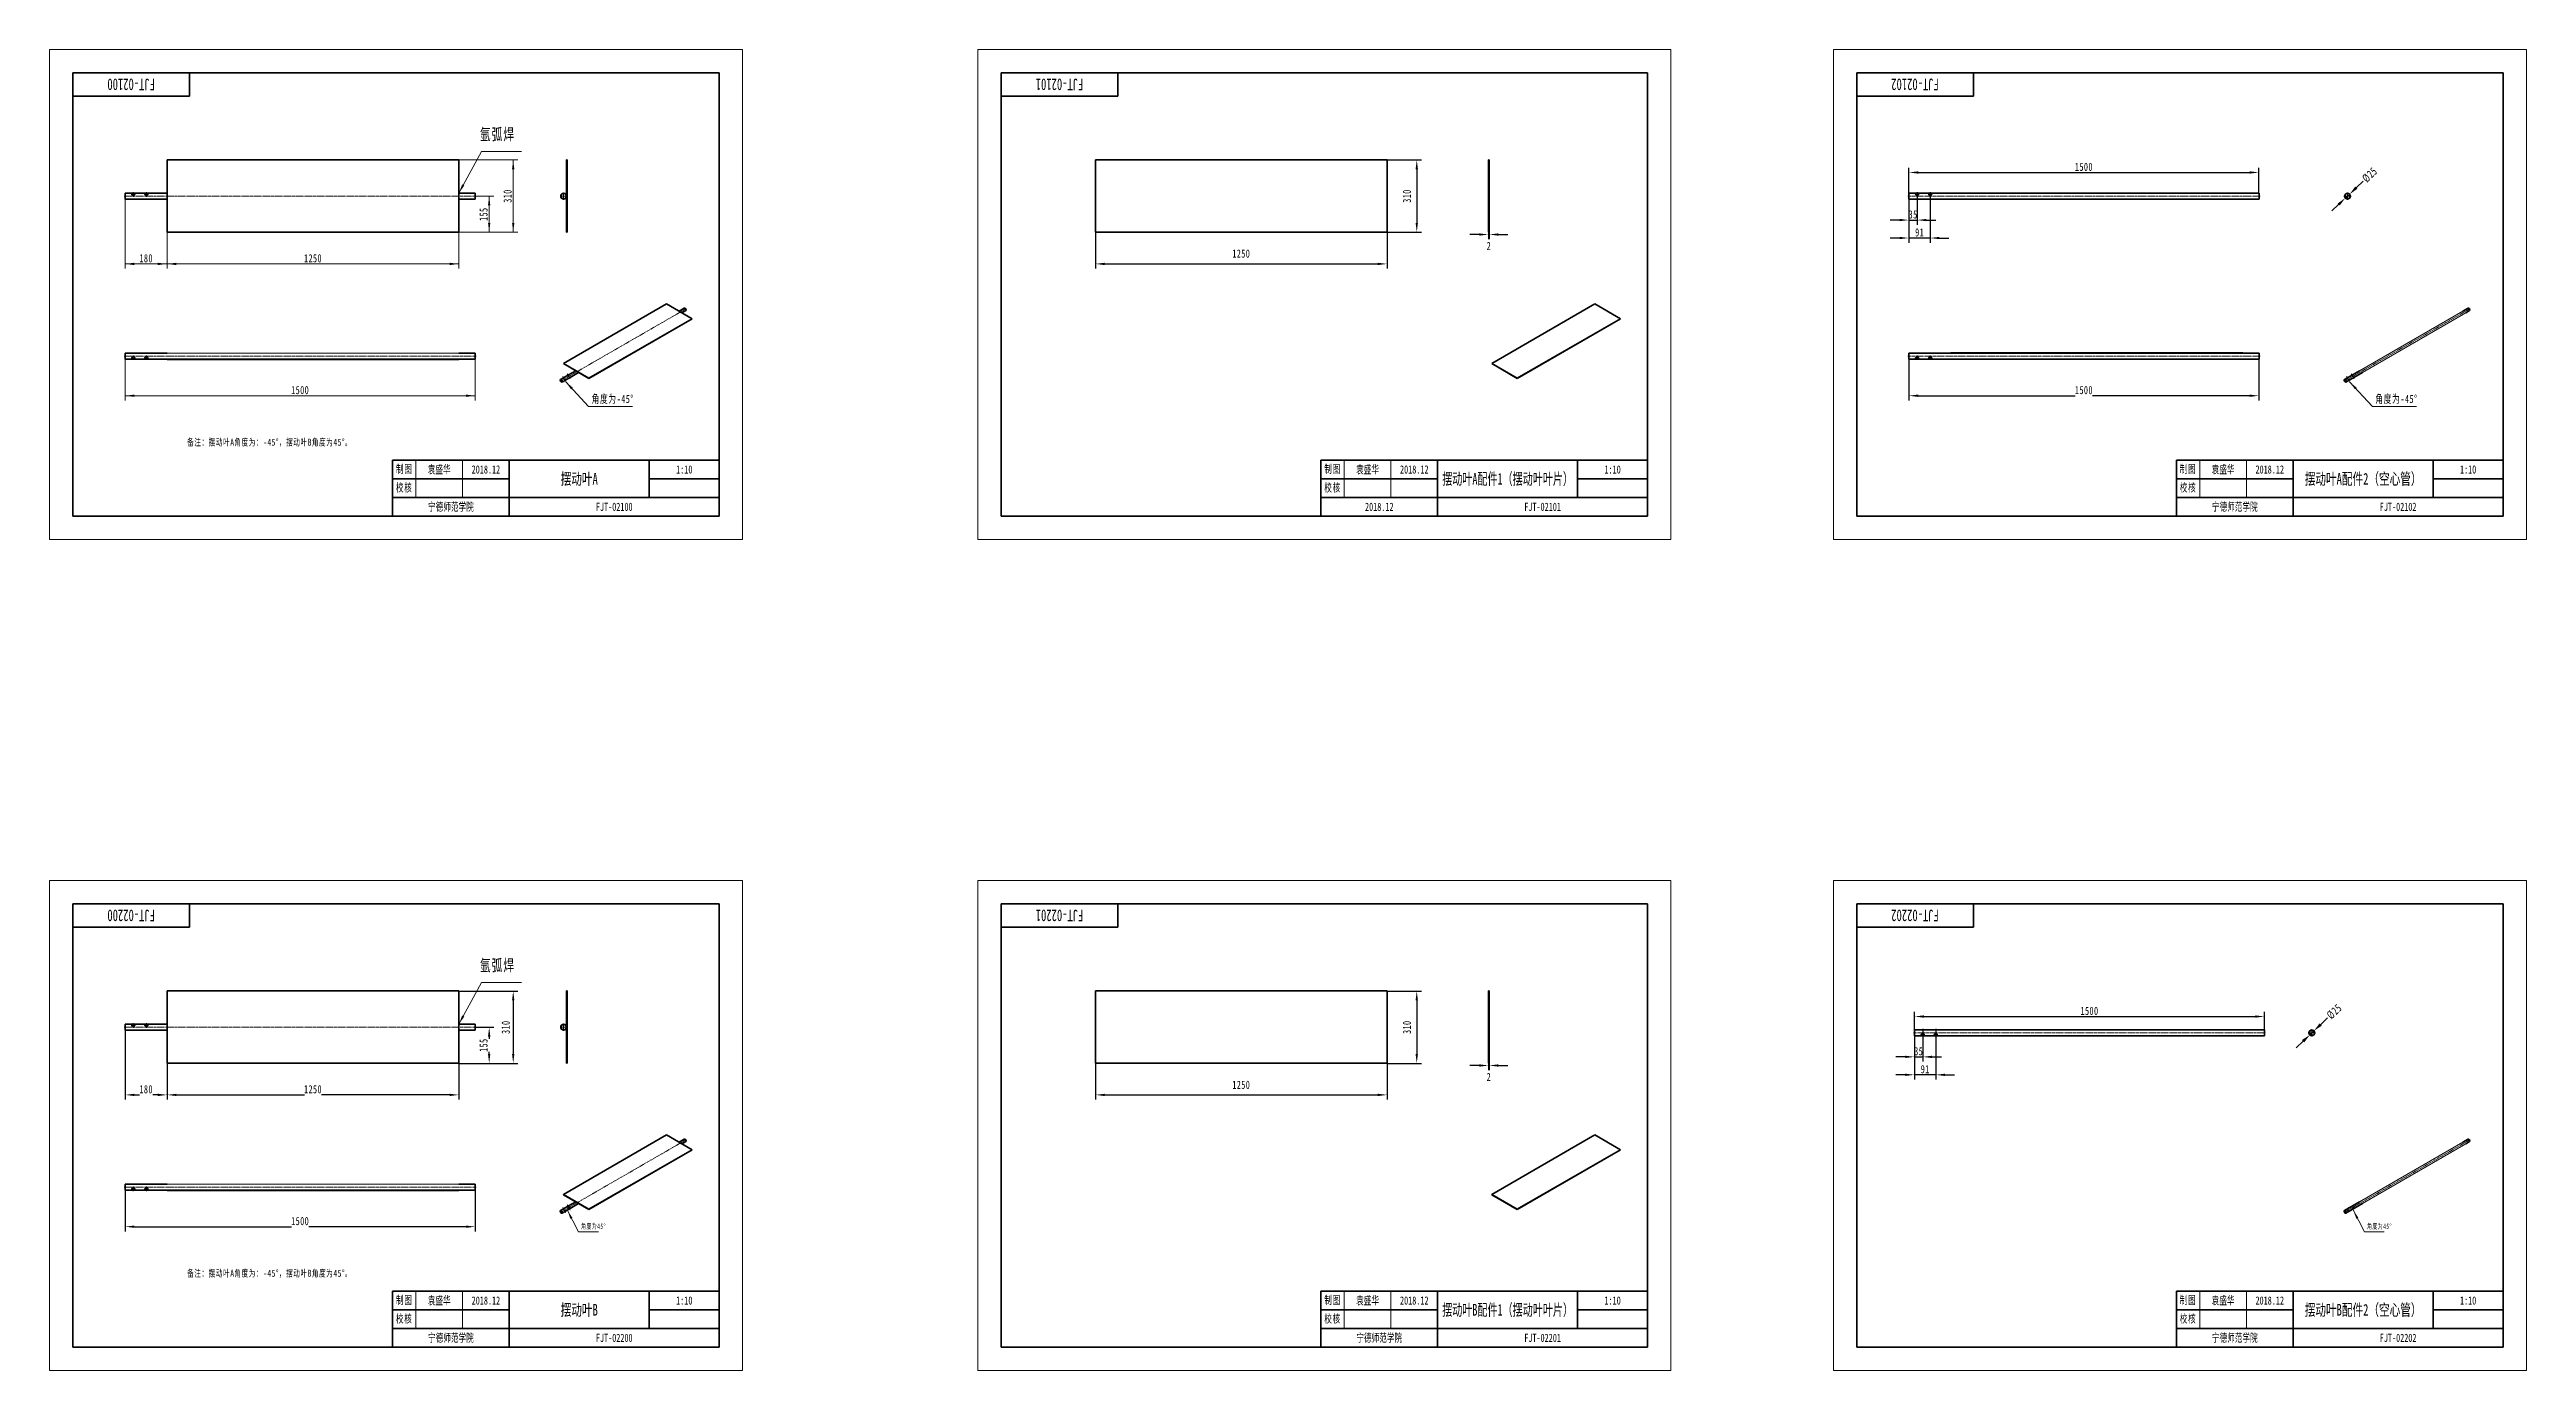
# Model space of a CAD drawing. Header units: millimetres. Extents: x -1485 to 9129, y -4612 to 1050.
import ezdxf
from ezdxf.enums import TextEntityAlignment as Align

# ---------------------------------------------------------------- set-up
doc = ezdxf.new("R2010")
doc.units = ezdxf.units.MM
doc.linetypes.add('点画线', pattern=[18, 12, -2, 2, -2])
doc.layers.get('0').update_dxf_attribs({"lineweight": 18})
for name, color, linetype, lineweight in [('中心线层', 1, '点画线', 18), ('尺寸线层', 3, 'Continuous', 18), ('粗实线层', 7, 'Continuous', 35), ('细实线层', 7, 'Continuous', 18)]:
    doc.layers.add(name, color=color, linetype=linetype, lineweight=lineweight)
doc.styles.add('标准', font='', dxfattribs={"width": 0.667})
doc.styles.get('标准').set_extended_font_data('宋体')
doc.dimstyles.new('标准', dxfattribs={"dimscale": 10, "dimtxt": 3.5, "dimasz": 4, "dimexe": 2, "dimexo": 0, "dimtad": 1, "dimdsep": 46, "dimtxsty": '标准', "dimblk": '_CAXARROW', "dimcen": 0, "dimdle": 8, "dimazin": 2, "dimtfac": 0.707107, "dimtdec": 3, "dimtmove": 2, "dimatfit": 3, "dimfxl": 0, "dimfrac": 2, "dimtolj": 1, "dimarcsym": 0})

msp = doc.modelspace()

# ---------------------------------------------------------------- texts
at = {"layer": '尺寸线层', "lineweight": 18, "attachment_point": 1, "line_spacing_factor": 1.15057, "style": '标准'}
for s, insert, char_height, width in [('\\T1.1;氩弧焊', (359.563, 712.013), 50, 178.10661), ('\\T1.1;氩弧焊', (359.563, -2850.284), 50, 178.10661), ('\\T1.1;角度为45%%D', (792.497, -3983.02), 22.5, 118.78867), ('\\T1.1;角度为45%%D', (8445.978, -3983.032), 22.5, 118.78867)]:
    msp.add_mtext(s, dxfattribs=dict(at, insert=insert, char_height=char_height, width=width))
at = {"layer": '尺寸线层', "char_height": 30, "width": 703.89321, "attachment_point": 1, "line_spacing_factor": 1.15057, "style": '标准'}
for insert in [(-895.493, -618.285), (-895.493, -4180.581)]:
    msp.add_mtext('\\T1.1;备注：摆动叶A角度为：-45%%D，摆动叶B角度为45%%D。', dxfattribs=dict(at, insert=insert))

# ---------------------------------------------------------------- blocks, each defined once
blk = doc.blocks.new('$CAXA_FRAME_13B17AC1$')
at = {"layer": '粗实线层'}
for p, q in [((-138.5, 95), (-138.5, -95)), ((138.5, 95), (-138.5, 95)), ((-88.5, 85), (-138.5, 85)), ((-88.5, 95), (-88.5, 85)), ((138.5, -95), (138.5, 95)), ((-138.5, -95), (138.5, -95))]:
    blk.add_line(p, q, dxfattribs=at)
at = {"layer": '细实线层'}
for p, q in [((148.5, 105), (-148.5, 105)), ((-148.5, 105), (-148.5, -105)), ((148.5, -105), (148.5, 105)), ((-148.5, -105), (148.5, -105))]:
    blk.add_line(p, q, dxfattribs=at)
at = {"layer": '尺寸线层', "style": '标准', "width": 0.667}
blk.add_attdef('图纸编号', text='', height=5.19, rotation=180, dxfattribs=at).set_placement((-113.5, 90), align=Align.MIDDLE_CENTER)
blk = doc.blocks.new('$CAXA_TITLE_151E506F$')
at = {"layer": '粗实线层'}
for p, q in [((-140, 24), (-140, 0)), ((-140, 24), (0, 24)), ((-90, 24), (-90, 0)), ((-30, 24), (-30, 8)), ((0, 24), (0, 0)), ((0, 24), (0, 8)), ((-140, 16), (-90, 16)), ((-30, 16), (0, 16)), ((-140, 8), (0, 8)), ((-140, 0), (0, 0))]:
    blk.add_line(p, q, dxfattribs=at)
at = {"layer": '细实线层'}
for p, q in [((-130, 24), (-130, 8)), ((-110, 24), (-110, 8))]:
    blk.add_line(p, q, dxfattribs=at)
at = {"layer": '尺寸线层', "char_height": 3.48, "width": 18, "attachment_point": 5, "line_spacing_factor": 0.963108, "style": '标准'}
for s, insert in [('\\T1.1;制图', (-135, 20)), ('\\T1.1;校核', (-135, 12))]:
    blk.add_mtext(s, dxfattribs=dict(at, insert=insert))
at = {"layer": '尺寸线层', "style": '标准', "width": 0.667}
for tag, height, p in [('制图签名', 3.63, (-120, 20)), ('制图日期', 3.63, (-100, 20)), ('图纸比例', 3.63, (-15, 20)), ('校核签名', 3.63, (-120, 12)), ('校核日期', 3.63, (-100, 12)), ('图纸名称', 5.19, (-60, 16)), ('重量', 3.63, (-15, 12)), ('院校名称', 3.63, (-115, 4)), ('图纸编号', 3.63, (-45, 4))]:
    blk.add_attdef(tag, text='', height=height, dxfattribs=at).set_placement(p, align=Align.MIDDLE_CENTER)
blk = doc.blocks.new('*X5')
at = {"layer": '尺寸线层', "lineweight": 18}
for points in [[(-1161, -434), (-1121, -429), (-1121, -439)], [(339, -434), (299, -429), (299, -439)]]:
    blk.add_hatch(color=0, dxfattribs=at).paths.add_polyline_path(points, flags=0)
at = {"layer": '尺寸线层', "color": 0, "lineweight": 18}
for p, q in [((-1161, -277), (-1161, -454)), ((339, -277), (339, -454)), ((-1161, -434), (339, -434))]:
    blk.add_line(p, q, dxfattribs=at)
at = {"layer": '尺寸线层', "color": 0, "lineweight": 18, "insert": (-411, -410), "char_height": 35, "width": 132.61, "attachment_point": 5, "line_spacing_factor": 1.15057, "style": '标准'}
blk.add_mtext('\\T1.1;1500', dxfattribs=at)
blk = doc.blocks.new('_CAXARROW')
blk.add_hatch(color=0).paths.add_polyline_path([(0, 0), (-1, 0.125), (-1, -0.125)], flags=0)
blk = doc.blocks.new('*X6')
at = {"layer": '尺寸线层', "lineweight": 18}
for points in [[(-981, 131), (-941, 136), (-941, 126)], [(269, 131), (229, 136), (229, 126)]]:
    blk.add_hatch(color=0, dxfattribs=at).paths.add_polyline_path(points, flags=0)
at = {"layer": '尺寸线层', "color": 0, "lineweight": 18}
for p, q in [((-981, 267), (-981, 111)), ((269, 267), (269, 111)), ((-981, 131), (269, 131))]:
    blk.add_line(p, q, dxfattribs=at)
at = {"layer": '尺寸线层', "color": 0, "lineweight": 18, "insert": (-356, 155), "char_height": 35, "width": 132.61, "attachment_point": 5, "line_spacing_factor": 1.15057, "style": '标准'}
blk.add_mtext('\\T1.1;1250', dxfattribs=at)
blk = doc.blocks.new('*X7')
at = {"layer": '尺寸线层', "lineweight": 18}
for points in [[(-1161, 131), (-1121, 136), (-1121, 126)], [(-981, 131), (-1021, 136), (-1021, 126)]]:
    blk.add_hatch(color=0, dxfattribs=at).paths.add_polyline_path(points, flags=0)
at = {"layer": '尺寸线层', "color": 0, "lineweight": 18}
for p, q in [((-1161, 409), (-1161, 111)), ((-981, 267), (-981, 111)), ((-1161, 131), (-981, 131))]:
    blk.add_line(p, q, dxfattribs=at)
at = {"layer": '尺寸线层', "color": 0, "lineweight": 18, "insert": (-1071, 155), "char_height": 35, "width": 95.88, "attachment_point": 5, "line_spacing_factor": 1.15057, "style": '标准'}
blk.add_mtext('\\T1.1;180', dxfattribs=at)
blk = doc.blocks.new('*X8')
at = {"layer": '尺寸线层', "lineweight": 18}
for points in [[(502, 577), (507, 537), (497, 537)], [(502, 267), (507, 307), (497, 307)]]:
    blk.add_hatch(color=0, dxfattribs=at).paths.add_polyline_path(points, flags=0)
at = {"layer": '尺寸线层', "color": 0, "lineweight": 18}
for p, q in [((269, 577), (522, 577)), ((502, 577), (502, 267)), ((269, 267), (522, 267))]:
    blk.add_line(p, q, dxfattribs=at)
at = {"layer": '尺寸线层', "color": 0, "lineweight": 18, "insert": (478, 422), "char_height": 35, "width": 99.54, "attachment_point": 5, "rotation": 90, "line_spacing_factor": 1.15057, "style": '标准'}
blk.add_mtext('\\T1.1;310', dxfattribs=at)
blk = doc.blocks.new('*X9')
at = {"layer": '尺寸线层', "lineweight": 18}
for points in [[(399, 422), (404, 382), (394, 382)], [(399, 267), (404, 307), (394, 307)]]:
    blk.add_hatch(color=0, dxfattribs=at).paths.add_polyline_path(points, flags=0)
at = {"layer": '尺寸线层', "color": 0, "lineweight": 18}
for p, q in [((343, 422), (419, 422)), ((399, 422), (399, 267)), ((269, 267), (419, 267))]:
    blk.add_line(p, q, dxfattribs=at)
at = {"layer": '尺寸线层', "color": 0, "lineweight": 18, "insert": (375, 344), "char_height": 35, "width": 95.1, "attachment_point": 5, "rotation": 90, "line_spacing_factor": 1.15057, "style": '标准'}
blk.add_mtext('\\T1.1;155', dxfattribs=at)
blk = doc.blocks.new('*X10')
at = {"layer": '尺寸线层', "linetype": 'Continuous', "lineweight": 18}
blk.add_hatch(color=0, dxfattribs=at).paths.add_polyline_path([(-201, 106), (-170, 80), (-178, 73)], flags=0)
at = {"layer": '尺寸线层', "color": 0, "lineweight": 18}
for p, q in [((-201, 106), (-103, 0)), ((-103, 0), (85, 0))]:
    blk.add_line(p, q, dxfattribs=at)
at = {"layer": '尺寸线层', "color": 0, "lineweight": 18, "insert": (0, 30), "char_height": 35, "width": 341.12, "attachment_point": 5, "line_spacing_factor": 1.15057, "style": '标准'}
blk.add_mtext('\\T1.1;角度为-45%%D', dxfattribs=at)
blk = doc.blocks.new('_CAXARROW_3')
blk.add_hatch(color=0).paths.add_polyline_path([(0, 0), (-1, 0.125), (-1, -0.125)], flags=0)
blk = doc.blocks.new('*X11')
at = {"layer": '尺寸线层', "color": 0, "lineweight": -2}
for p, q in [((2997, 267), (2997, 111)), ((4247, 267), (4247, 111)), ((3037, 131), (4207, 131))]:
    blk.add_line(p, q, dxfattribs=at)
at = {"layer": '尺寸线层', "color": 0, "lineweight": -2, "xscale": 40, "yscale": 40, "zscale": 40, "rotation": 180}
blk.add_blockref('_CAXARROW_3', (2997, 131), dxfattribs=at)
at = {"layer": '尺寸线层', "color": 0, "lineweight": -2, "xscale": 40, "yscale": 40, "zscale": 40}
blk.add_blockref('_CAXARROW_3', (4247, 131), dxfattribs=at)
at = {"layer": '尺寸线层', "color": 0, "lineweight": 18, "insert": (3622, 175), "char_height": 35, "width": 132.61, "attachment_point": 5, "line_spacing_factor": 1.15057, "style": '标准'}
blk.add_mtext('\\T1.1;1250', dxfattribs=at)
blk = doc.blocks.new('*X13')
at = {"layer": '尺寸线层', "color": 0, "lineweight": -2}
for p, q in [((4247, 577), (4394, 577)), ((4374, 537), (4374, 307)), ((4247, 267), (4394, 267))]:
    blk.add_line(p, q, dxfattribs=at)
at = {"layer": '尺寸线层', "color": 0, "lineweight": -2, "xscale": 40, "yscale": 40, "zscale": 40}
for p, rotation in [((4374, 577), 90), ((4374, 267), 270)]:
    blk.add_blockref('_CAXARROW_3', p, dxfattribs=dict(at, rotation=rotation))
at = {"layer": '尺寸线层', "color": 0, "lineweight": 18, "insert": (4332, 422), "char_height": 35, "width": 99.54, "attachment_point": 5, "rotation": 90, "line_spacing_factor": 1.15057, "style": '标准'}
blk.add_mtext('\\T1.1;310', dxfattribs=at)
blk = doc.blocks.new('*X14')
at = {"layer": '尺寸线层', "color": 0, "lineweight": -2}
for p, q in [((6483, -277), (6483, -454)), ((7983, -277), (7983, -454)), ((6523, -434), (7196, -434)), ((7943, -434), (7270, -434))]:
    blk.add_line(p, q, dxfattribs=at)
at = {"layer": '尺寸线层', "color": 0, "lineweight": -2, "xscale": 40, "yscale": 40, "zscale": 40, "rotation": 180}
blk.add_blockref('_CAXARROW_3', (6483, -434), dxfattribs=at)
at = {"layer": '尺寸线层', "color": 0, "lineweight": -2, "xscale": 40, "yscale": 40, "zscale": 40}
blk.add_blockref('_CAXARROW_3', (7983, -434), dxfattribs=at)
at = {"layer": '尺寸线层', "color": 0, "lineweight": 18, "insert": (7233, -410), "char_height": 35, "width": 132.61, "attachment_point": 5, "line_spacing_factor": 1.15057, "style": '标准'}
blk.add_mtext('\\T1.1;1500', dxfattribs=at)
blk = doc.blocks.new('*X15')
at = {"layer": '尺寸线层', "color": 0, "lineweight": -2}
for p, q in [((6518, 438), (6518, 299)), ((6443, 319), (6403, 319)), ((6483, 409), (6483, 299)), ((6483, 319), (6518, 319)), ((6558, 319), (6598, 319))]:
    blk.add_line(p, q, dxfattribs=at)
at = {"layer": '尺寸线层', "color": 0, "lineweight": -2, "xscale": 40, "yscale": 40, "zscale": 40}
blk.add_blockref('_CAXARROW_3', (6483, 319), dxfattribs=at)
at = {"layer": '尺寸线层', "color": 0, "lineweight": -2, "xscale": 40, "yscale": 40, "zscale": 40, "rotation": 180}
blk.add_blockref('_CAXARROW_3', (6518, 319), dxfattribs=at)
at = {"layer": '尺寸线层', "color": 0, "lineweight": 18, "insert": (6501, 343), "char_height": 35, "width": 62.03, "attachment_point": 5, "line_spacing_factor": 1.15057, "style": '标准'}
blk.add_mtext('\\T1.1;35', dxfattribs=at)
blk = doc.blocks.new('*X16')
at = {"layer": '尺寸线层', "color": 0, "lineweight": -2}
for p, q in [((6574, 438), (6574, 222)), ((6483, 409), (6483, 222)), ((6443, 242), (6403, 242)), ((6574, 242), (6483, 242)), ((6614, 242), (6654, 242))]:
    blk.add_line(p, q, dxfattribs=at)
at = {"layer": '尺寸线层', "color": 0, "lineweight": -2, "xscale": 40, "yscale": 40, "zscale": 40}
blk.add_blockref('_CAXARROW_3', (6483, 242), dxfattribs=at)
at = {"layer": '尺寸线层', "color": 0, "lineweight": -2, "xscale": 40, "yscale": 40, "zscale": 40, "rotation": 180}
blk.add_blockref('_CAXARROW_3', (6574, 242), dxfattribs=at)
at = {"layer": '尺寸线层', "color": 0, "lineweight": 18, "insert": (6529, 266), "char_height": 35, "width": 60.46, "attachment_point": 5, "line_spacing_factor": 1.15057, "style": '标准'}
blk.add_mtext('\\T1.1;91', dxfattribs=at)
blk = doc.blocks.new('*X17')
at = {"layer": '尺寸线层'}
for points in [[(8396, 463), (8405, 453), (8372, 430)], [(8329, 381), (8320, 390), (8353, 413)]]:
    blk.add_hatch(color=0, dxfattribs=at).paths.add_polyline_path(points, flags=0)
at = {"layer": '尺寸线层', "color": 0, "lineweight": -2}
for p, q in [((8353, 413), (8372, 430)), ((8401, 458), (8430, 485)), ((8324, 385), (8295, 358))]:
    blk.add_line(p, q, dxfattribs=at)
at = {"layer": '尺寸线层', "color": 0, "lineweight": 18, "insert": (8458, 513), "char_height": 35, "width": 127.59, "attachment_point": 5, "rotation": 43.5343, "line_spacing_factor": 1.15057, "style": '标准'}
blk.add_mtext('\\T1.1;%%C25', dxfattribs=at)
blk = doc.blocks.new('*X18')
at = {"layer": '尺寸线层', "linetype": 'Continuous', "lineweight": 18}
blk.add_hatch(color=0, dxfattribs=at).paths.add_polyline_path([(7443, 106), (7474, 80), (7467, 73)], flags=0)
at = {"layer": '尺寸线层', "color": 0, "lineweight": 18}
for p, q in [((7443, 106), (7542, 0)), ((7542, 0), (7730, 0))]:
    blk.add_line(p, q, dxfattribs=at)
at = {"layer": '尺寸线层', "color": 0, "lineweight": 18, "insert": (7644, 30), "char_height": 35, "width": 341.12, "attachment_point": 5, "line_spacing_factor": 1.15057, "style": '标准'}
blk.add_mtext('\\T1.1;角度为-45%%D', dxfattribs=at)
blk = doc.blocks.new('*X19')
at = {"layer": '尺寸线层', "linetype": 'Continuous', "lineweight": 18}
blk.add_hatch(color=0, dxfattribs=at).paths.add_polyline_path([(-269, -179), (-254, -141), (-245, -146)], flags=0)
at = {"layer": '尺寸线层', "color": 0, "lineweight": 18}
for p, q in [((-269, -179), (-172, 0)), ((-172, 0), (0, 0)), ((0, 0), (0, 0))]:
    blk.add_line(p, q, dxfattribs=at)
blk = doc.blocks.new('*X20')
at = {"layer": '尺寸线层', "color": 0, "lineweight": -2}
for p, q in [((4642, 257), (4602, 257)), ((4682, 267), (4682, 237)), ((4682, 257), (4684, 257)), ((4684, 267), (4684, 237)), ((4724, 257), (4764, 257))]:
    blk.add_line(p, q, dxfattribs=at)
at = {"layer": '尺寸线层', "color": 0, "lineweight": -2, "xscale": 40, "yscale": 40, "zscale": 40}
blk.add_blockref('_CAXARROW_3', (4682, 257), dxfattribs=at)
at = {"layer": '尺寸线层', "color": 0, "lineweight": -2, "xscale": 40, "yscale": 40, "zscale": 40, "rotation": 180}
blk.add_blockref('_CAXARROW_3', (4684, 257), dxfattribs=at)
at = {"layer": '尺寸线层', "color": 0, "lineweight": 18, "insert": (4683, 208), "char_height": 35, "width": 25.82, "attachment_point": 5, "line_spacing_factor": 1.15057, "style": '标准'}
blk.add_mtext('\\T1.1;2', dxfattribs=at)
blk = doc.blocks.new('*X21')
at = {"layer": '尺寸线层', "color": 0, "lineweight": -2}
for p, q in [((6483, 434), (6483, 543)), ((7983, 434), (7983, 543)), ((6523, 523), (7943, 523))]:
    blk.add_line(p, q, dxfattribs=at)
at = {"layer": '尺寸线层', "color": 0, "lineweight": -2, "xscale": 40, "yscale": 40, "zscale": 40, "rotation": 180}
blk.add_blockref('_CAXARROW_3', (6483, 523), dxfattribs=at)
at = {"layer": '尺寸线层', "color": 0, "lineweight": -2, "xscale": 40, "yscale": 40, "zscale": 40}
blk.add_blockref('_CAXARROW_3', (7983, 523), dxfattribs=at)
at = {"layer": '尺寸线层', "color": 0, "lineweight": 18, "insert": (7233, 547), "char_height": 35, "width": 132.61, "attachment_point": 5, "line_spacing_factor": 1.15057, "style": '标准'}
blk.add_mtext('\\T1.1;1500', dxfattribs=at)
blk = doc.blocks.new('*X22')
at = {"layer": '尺寸线层', "color": 0, "lineweight": -2}
for p, q in [((-1161, -3839), (-1161, -4016)), ((339, -3839), (339, -4016)), ((-1121, -3996), (-448, -3996)), ((299, -3996), (-374, -3996))]:
    blk.add_line(p, q, dxfattribs=at)
at = {"layer": '尺寸线层', "color": 0, "lineweight": -2, "xscale": 40, "yscale": 40, "zscale": 40, "rotation": 180}
blk.add_blockref('_CAXARROW_3', (-1161, -3996), dxfattribs=at)
at = {"layer": '尺寸线层', "color": 0, "lineweight": -2, "xscale": 40, "yscale": 40, "zscale": 40}
blk.add_blockref('_CAXARROW_3', (339, -3996), dxfattribs=at)
at = {"layer": '尺寸线层', "color": 0, "lineweight": 18, "insert": (-411, -3972), "char_height": 35, "width": 132.61, "attachment_point": 5, "line_spacing_factor": 1.15057, "style": '标准'}
blk.add_mtext('\\T1.1;1500', dxfattribs=at)
blk = doc.blocks.new('*X23')
at = {"layer": '尺寸线层', "color": 0, "lineweight": -2}
for p, q in [((-981, -3296), (-981, -3451)), ((269, -3296), (269, -3451)), ((-941, -3431), (-393, -3431)), ((229, -3431), (-319, -3431))]:
    blk.add_line(p, q, dxfattribs=at)
at = {"layer": '尺寸线层', "color": 0, "lineweight": -2, "xscale": 40, "yscale": 40, "zscale": 40, "rotation": 180}
blk.add_blockref('_CAXARROW_3', (-981, -3431), dxfattribs=at)
at = {"layer": '尺寸线层', "color": 0, "lineweight": -2, "xscale": 40, "yscale": 40, "zscale": 40}
blk.add_blockref('_CAXARROW_3', (269, -3431), dxfattribs=at)
at = {"layer": '尺寸线层', "color": 0, "lineweight": 18, "insert": (-356, -3407), "char_height": 35, "width": 132.61, "attachment_point": 5, "line_spacing_factor": 1.15057, "style": '标准'}
blk.add_mtext('\\T1.1;1250', dxfattribs=at)
blk = doc.blocks.new('*X24')
at = {"layer": '尺寸线层', "color": 0, "lineweight": -2}
for p, q in [((-1161, -3153), (-1161, -3451)), ((-981, -3296), (-981, -3451)), ((-1121, -3431), (-1100, -3431)), ((-1021, -3431), (-1043, -3431))]:
    blk.add_line(p, q, dxfattribs=at)
at = {"layer": '尺寸线层', "color": 0, "lineweight": -2, "xscale": 40, "yscale": 40, "zscale": 40, "rotation": 180}
blk.add_blockref('_CAXARROW_3', (-1161, -3431), dxfattribs=at)
at = {"layer": '尺寸线层', "color": 0, "lineweight": -2, "xscale": 40, "yscale": 40, "zscale": 40}
blk.add_blockref('_CAXARROW_3', (-981, -3431), dxfattribs=at)
at = {"layer": '尺寸线层', "color": 0, "lineweight": 18, "insert": (-1071, -3407), "char_height": 35, "width": 95.88, "attachment_point": 5, "line_spacing_factor": 1.15057, "style": '标准'}
blk.add_mtext('\\T1.1;180', dxfattribs=at)
blk = doc.blocks.new('*X25')
at = {"layer": '尺寸线层', "color": 0, "lineweight": -2}
for p, q in [((269, -2986), (522, -2986)), ((502, -3026), (502, -3256)), ((269, -3296), (522, -3296))]:
    blk.add_line(p, q, dxfattribs=at)
at = {"layer": '尺寸线层', "color": 0, "lineweight": -2, "xscale": 40, "yscale": 40, "zscale": 40}
for p, rotation in [((502, -2986), 90), ((502, -3296), 270)]:
    blk.add_blockref('_CAXARROW_3', p, dxfattribs=dict(at, rotation=rotation))
at = {"layer": '尺寸线层', "color": 0, "lineweight": 18, "insert": (470, -3141), "char_height": 35, "width": 99.54, "attachment_point": 5, "rotation": 90, "line_spacing_factor": 1.15057, "style": '标准'}
blk.add_mtext('\\T1.1;310', dxfattribs=at)
blk = doc.blocks.new('*X26')
at = {"layer": '尺寸线层', "color": 0, "lineweight": -2}
for p, q in [((343, -3141), (419, -3141)), ((399, -3181), (399, -3190)), ((399, -3256), (399, -3246)), ((269, -3296), (419, -3296))]:
    blk.add_line(p, q, dxfattribs=at)
at = {"layer": '尺寸线层', "color": 0, "lineweight": -2, "xscale": 40, "yscale": 40, "zscale": 40}
for p, rotation in [((399, -3141), 90), ((399, -3296), 270)]:
    blk.add_blockref('_CAXARROW_3', p, dxfattribs=dict(at, rotation=rotation))
at = {"layer": '尺寸线层', "color": 0, "lineweight": 18, "insert": (375, -3218), "char_height": 35, "width": 95.1, "attachment_point": 5, "rotation": 90, "line_spacing_factor": 1.15057, "style": '标准'}
blk.add_mtext('\\T1.1;155', dxfattribs=at)
blk = doc.blocks.new('*X27')
at = {"layer": '尺寸线层', "color": 0, "lineweight": -2}
for p, q in [((2997, -3296), (2997, -3451)), ((4247, -3296), (4247, -3451)), ((3037, -3431), (4207, -3431))]:
    blk.add_line(p, q, dxfattribs=at)
at = {"layer": '尺寸线层', "color": 0, "lineweight": -2, "xscale": 40, "yscale": 40, "zscale": 40, "rotation": 180}
blk.add_blockref('_CAXARROW_3', (2997, -3431), dxfattribs=at)
at = {"layer": '尺寸线层', "color": 0, "lineweight": -2, "xscale": 40, "yscale": 40, "zscale": 40}
blk.add_blockref('_CAXARROW_3', (4247, -3431), dxfattribs=at)
at = {"layer": '尺寸线层', "color": 0, "lineweight": 18, "insert": (3622, -3388), "char_height": 35, "width": 132.61, "attachment_point": 5, "line_spacing_factor": 1.15057, "style": '标准'}
blk.add_mtext('\\T1.1;1250', dxfattribs=at)
blk = doc.blocks.new('*X28')
at = {"layer": '尺寸线层', "color": 0, "lineweight": -2}
for p, q in [((4247, -2986), (4394, -2986)), ((4374, -3026), (4374, -3256)), ((4247, -3296), (4394, -3296))]:
    blk.add_line(p, q, dxfattribs=at)
at = {"layer": '尺寸线层', "color": 0, "lineweight": -2, "xscale": 40, "yscale": 40, "zscale": 40}
for p, rotation in [((4374, -2986), 90), ((4374, -3296), 270)]:
    blk.add_blockref('_CAXARROW_3', p, dxfattribs=dict(at, rotation=rotation))
at = {"layer": '尺寸线层', "color": 0, "lineweight": 18, "insert": (4332, -3141), "char_height": 35, "width": 99.54, "attachment_point": 5, "rotation": 90, "line_spacing_factor": 1.15057, "style": '标准'}
blk.add_mtext('\\T1.1;310', dxfattribs=at)
blk = doc.blocks.new('*X29')
at = {"layer": '尺寸线层', "color": 0, "lineweight": -2}
for p, q in [((6507, -3177), (6507, -3288)), ((6542, -3148), (6542, -3288)), ((6467, -3268), (6427, -3268)), ((6507, -3268), (6542, -3268)), ((6582, -3268), (6622, -3268))]:
    blk.add_line(p, q, dxfattribs=at)
at = {"layer": '尺寸线层', "color": 0, "lineweight": -2, "xscale": 40, "yscale": 40, "zscale": 40}
blk.add_blockref('_CAXARROW_3', (6507, -3268), dxfattribs=at)
at = {"layer": '尺寸线层', "color": 0, "lineweight": -2, "xscale": 40, "yscale": 40, "zscale": 40, "rotation": 180}
blk.add_blockref('_CAXARROW_3', (6542, -3268), dxfattribs=at)
at = {"layer": '尺寸线层', "color": 0, "lineweight": 18, "insert": (6525, -3244), "char_height": 35, "width": 62.03, "attachment_point": 5, "line_spacing_factor": 1.15057, "style": '标准'}
blk.add_mtext('\\T1.1;35', dxfattribs=at)
blk = doc.blocks.new('*X30')
at = {"layer": '尺寸线层', "color": 0, "lineweight": -2}
for p, q in [((6507, -3177), (6507, -3365)), ((6598, -3148), (6598, -3365)), ((6467, -3345), (6427, -3345)), ((6598, -3345), (6507, -3345)), ((6638, -3345), (6678, -3345))]:
    blk.add_line(p, q, dxfattribs=at)
at = {"layer": '尺寸线层', "color": 0, "lineweight": -2, "xscale": 40, "yscale": 40, "zscale": 40}
blk.add_blockref('_CAXARROW_3', (6507, -3345), dxfattribs=at)
at = {"layer": '尺寸线层', "color": 0, "lineweight": -2, "xscale": 40, "yscale": 40, "zscale": 40, "rotation": 180}
blk.add_blockref('_CAXARROW_3', (6598, -3345), dxfattribs=at)
at = {"layer": '尺寸线层', "color": 0, "lineweight": 18, "insert": (6553, -3321), "char_height": 35, "width": 60.46, "attachment_point": 5, "line_spacing_factor": 1.15057, "style": '标准'}
blk.add_mtext('\\T1.1;91', dxfattribs=at)
blk = doc.blocks.new('*X31')
at = {"layer": '尺寸线层'}
for points in [[(8177, -3206), (8167, -3196), (8201, -3174)], [(8243, -3124), (8253, -3134), (8219, -3156)]]:
    blk.add_hatch(color=0, dxfattribs=at).paths.add_polyline_path(points, flags=0)
at = {"layer": '尺寸线层', "color": 0, "lineweight": -2}
for p, q in [((8201, -3174), (8219, -3156)), ((8248, -3129), (8277, -3101)), ((8172, -3201), (8143, -3229))]:
    blk.add_line(p, q, dxfattribs=at)
at = {"layer": '尺寸线层', "color": 0, "lineweight": 18, "insert": (8306, -3074), "char_height": 35, "width": 127.59, "attachment_point": 5, "rotation": 43.5343, "line_spacing_factor": 1.15057, "style": '标准'}
blk.add_mtext('\\T1.1;%%C25', dxfattribs=at)
blk = doc.blocks.new('*X32')
at = {"layer": '尺寸线层', "linetype": 'Continuous', "lineweight": 18}
blk.add_hatch(color=0, dxfattribs=at).paths.add_polyline_path([(-269, -179), (-254, -141), (-245, -146)], flags=0)
at = {"layer": '尺寸线层', "color": 0, "lineweight": 18}
for p, q in [((-269, -179), (-172, 0)), ((-172, 0), (0, 0)), ((0, 0), (0, 0))]:
    blk.add_line(p, q, dxfattribs=at)
blk = doc.blocks.new('*X33')
at = {"layer": '尺寸线层', "color": 0, "lineweight": -2}
for p, q in [((4642, -3305), (4602, -3305)), ((4682, -3296), (4682, -3325)), ((4682, -3305), (4684, -3305)), ((4684, -3296), (4684, -3325)), ((4724, -3305), (4764, -3305))]:
    blk.add_line(p, q, dxfattribs=at)
at = {"layer": '尺寸线层', "color": 0, "lineweight": -2, "xscale": 40, "yscale": 40, "zscale": 40}
blk.add_blockref('_CAXARROW_3', (4682, -3305), dxfattribs=at)
at = {"layer": '尺寸线层', "color": 0, "lineweight": -2, "xscale": 40, "yscale": 40, "zscale": 40, "rotation": 180}
blk.add_blockref('_CAXARROW_3', (4684, -3305), dxfattribs=at)
at = {"layer": '尺寸线层', "color": 0, "lineweight": 18, "insert": (4683, -3354), "char_height": 35, "width": 25.82, "attachment_point": 5, "line_spacing_factor": 1.15057, "style": '标准'}
blk.add_mtext('\\T1.1;2', dxfattribs=at)
blk = doc.blocks.new('*X34')
at = {"layer": '尺寸线层', "linetype": 'Continuous', "lineweight": 18}
blk.add_hatch(color=0, dxfattribs=at).paths.add_polyline_path([(-133, 94), (-111, 60), (-120, 56)], flags=0)
at = {"layer": '尺寸线层', "color": 0, "lineweight": 18}
for p, q in [((-133, 94), (-85, 0)), ((-85, 0), (0, 0)), ((0, 0), (0, 0))]:
    blk.add_line(p, q, dxfattribs=at)
blk = doc.blocks.new('*X35')
at = {"layer": '尺寸线层', "linetype": 'Continuous', "lineweight": 18}
blk.add_hatch(color=0, dxfattribs=at).paths.add_polyline_path([(-133, 94), (-111, 60), (-120, 56)], flags=0)
at = {"layer": '尺寸线层', "color": 0, "lineweight": 18}
for p, q in [((-133, 94), (-85, 0)), ((-85, 0), (0, 0)), ((0, 0), (0, 0))]:
    blk.add_line(p, q, dxfattribs=at)
blk = doc.blocks.new('*X36')
at = {"layer": '尺寸线层', "color": 0, "lineweight": -2}
for p, q in [((6507, -3152), (6507, -3075)), ((8007, -3152), (8007, -3075)), ((6547, -3095), (7967, -3095))]:
    blk.add_line(p, q, dxfattribs=at)
at = {"layer": '尺寸线层', "color": 0, "lineweight": -2, "xscale": 40, "yscale": 40, "zscale": 40, "rotation": 180}
blk.add_blockref('_CAXARROW_3', (6507, -3095), dxfattribs=at)
at = {"layer": '尺寸线层', "color": 0, "lineweight": -2, "xscale": 40, "yscale": 40, "zscale": 40}
blk.add_blockref('_CAXARROW_3', (8007, -3095), dxfattribs=at)
at = {"layer": '尺寸线层', "color": 0, "lineweight": 18, "insert": (7257, -3071), "char_height": 35, "width": 132.61, "attachment_point": 5, "line_spacing_factor": 1.15057, "style": '标准'}
blk.add_mtext('\\T1.1;1500', dxfattribs=at)

# ---------------------------------------------------------------- dimensions: what is measured, and where the dimension line sits
at = {"layer": '尺寸线层', "lineweight": 18}
for base, p1, p2, picture, middle in [((501.954, 266.661), (268.849, 576.661), (268.849, 266.661), '*X8', (478.302, 421.661)), ((4373.721, 266.661), (4247.169, 576.661), (4247.169, 266.661), '*X13', (4331.591, 421.661)), ((398.537, 266.661), (343.349, 421.661), (268.849, 266.661), '*X9', (374.885, 344.161)), ((501.954, -3295.636), (268.849, -2985.636), (268.849, -3295.636), '*X25', (469.874, -3140.636)), ((4373.721, -3295.636), (4247.169, -2985.636), (4247.169, -3295.636), '*X28', (4331.591, -3140.636)), ((398.537, -3295.636), (343.349, -3140.636), (268.849, -3295.636), '*X26', (374.885, -3218.136))]:
    dim = msp.add_linear_dim(base=base, p1=p1, p2=p2, angle=90, dimstyle='标准', override={"dimsah": 1, "dimtfill": 1, "dimtzin": 8}, dxfattribs=at)
    dim.commit()
    dim.dimension.update_dxf_attribs({"geometry": picture, "text_midpoint": middle, "dimtype": 160})
for base, p1, p2, picture, middle in [((7983.299, 523.116), (6483.299, 434.161), (7983.299, 434.161), '*X21', (7233.299, 546.866)), ((6518.299, 319.065), (6483.299, 409.161), (6518.299, 438.221), '*X15', (6500.799, 342.619)), ((6483.299, 241.912), (6574.299, 438.221), (6483.299, 409.161), '*X16', (6528.799, 265.564)), ((-981.151, 131.405), (-1161.151, 409.161), (-981.151, 266.661), '*X7', (-1071.151, 155.057)), ((268.849, 131.405), (-981.151, 266.661), (268.849, 266.661), '*X6', (-356.151, 155.057)), ((4247.169, 131.405), (2997.169, 266.661), (4247.169, 266.661), '*X11', (3622.169, 174.587)), ((4683.916, 257.115), (4681.916, 266.661), (4683.916, 266.661), '*X20', (4682.916, 207.992)), ((338.849, -433.696), (-1161.151, -276.669), (338.849, -276.669), '*X5', (-411.151, -410.044)), ((7983.299, -433.696), (6483.299, -276.669), (7983.299, -276.669), '*X14', (7233.299, -410.044)), ((-981.151, -3430.892), (-1161.151, -3153.136), (-981.151, -3295.636), '*X24', (-1071.151, -3407.24)), ((6542.241, -3267.531), (6507.241, -3177.434), (6542.241, -3148.374), '*X29', (6524.741, -3243.976)), ((6507.241, -3344.683), (6598.241, -3148.374), (6507.241, -3177.434), '*X30', (6552.741, -3321.031)), ((268.849, -3430.892), (-981.151, -3295.636), (268.849, -3295.636), '*X23', (-356.151, -3407.24)), ((4247.169, -3430.892), (2997.169, -3295.636), (4247.169, -3295.636), '*X27', (3622.169, -3387.71)), ((4683.916, -3305.181), (4681.916, -3295.636), (4683.916, -3295.636), '*X33', (4682.916, -3354.304)), ((338.849, -3995.993), (-1161.151, -3838.965), (338.849, -3838.965), '*X22', (-411.151, -3972.34))]:
    dim = msp.add_linear_dim(base=base, p1=p1, p2=p2, dimstyle='标准', override={"dimsah": 1, "dimtfill": 1, "dimtzin": 8}, dxfattribs=at)
    dim.commit()
    dim.dimension.update_dxf_attribs({"geometry": picture, "text_midpoint": middle, "dimtype": 160})
for p1, p2, picture, middle in [((8353.485, 413.051), (8371.609, 430.271), '*X17', (8458.482, 512.809)), ((8200.962, -3173.544), (8219.086, -3156.325), '*X31', (8305.96, -3073.786))]:
    dim = msp.add_diameter_dim_2p(p1=p1, p2=p2, dimstyle='标准', override={"dimpost": '%%C<>', "dimsah": 1, "dimtfill": 1, "dimtzin": 8}, dxfattribs=at)
    dim.commit()
    dim.dimension.update_dxf_attribs({"geometry": picture, "text_midpoint": middle, "dimtype": 163})
dim = msp.add_linear_dim(base=(8007.241, -3095.037), p1=(6507.241, -3152.434), p2=(8007.241, -3152.434), dimstyle='标准', override={"dimsah": 1, "dimtfill": 1, "dimtzin": 8}, dxfattribs=at)
dim.commit()
dim.dimension.update_dxf_attribs({"geometry": '*X36', "text_midpoint": (7257.241, -3071.287)})

# ---------------------------------------------------------------- linework, layer by layer
for p, q in [((8414.28, -326.989), (8856.924, -71.428)), ((8869.418, -78.648), (8426.776, -334.208)), ((268.841, -251.669), (-981.151, -251.669)), ((8414.28, -3889.286), (8856.924, -3633.725)), ((8869.418, -3640.945), (8426.776, -3896.505)), ((268.841, -3813.965), (-981.151, -3813.965))]:
    msp.add_line(p, q)
at = {"layer": '中心线层'}
for p, q in [((-1126.151, 419.262), (-1126.151, 438.221)), ((-1070.151, 419.262), (-1070.151, 438.221)), ((718.097, 406.161), (718.097, 437.161)), ((6518.299, 419.262), (6518.299, 438.221)), ((6574.299, 419.262), (6574.299, 438.221)), ((8362.547, 406.161), (8362.547, 437.161)), ((-1165.651, 421.661), (343.349, 421.661)), ((702.597, 421.661), (733.597, 421.661)), ((6478.799, 421.661), (7987.799, 421.661)), ((8347.047, 421.661), (8378.047, 421.661)), ((704.888, -371.7), (1241.475, -61.901)), ((8349.338, -371.7), (8885.925, -61.901)), ((-1165.651, -264.169), (343.349, -264.169)), ((-1126.151, -280.73), (-1126.151, -261.77)), ((-1070.151, -280.73), (-1070.151, -261.77)), ((6478.799, -264.169), (7987.799, -264.169)), ((6518.299, -280.73), (6518.299, -261.77)), ((6574.299, -280.73), (6574.299, -261.77)), ((726.685, -373.652), (714.096, -351.847)), ((746.484, -362.221), (733.895, -340.416)), ((8371.135, -373.652), (8358.546, -351.847)), ((8390.934, -362.221), (8378.345, -340.416)), ((-1165.651, -3140.636), (343.349, -3140.636)), ((-1126.151, -3143.035), (-1126.151, -3124.075)), ((-1070.151, -3143.035), (-1070.151, -3124.075)), ((702.597, -3140.636), (733.597, -3140.636)), ((718.097, -3156.136), (718.097, -3125.136)), ((6502.741, -3164.934), (8011.741, -3164.934)), ((6542.241, -3181.495), (6542.241, -3162.536)), ((6598.241, -3181.495), (6598.241, -3162.536)), ((8194.524, -3164.934), (8225.524, -3164.934)), ((8210.024, -3180.434), (8210.024, -3149.434)), ((704.888, -3933.997), (1241.475, -3624.198)), ((8349.338, -3933.997), (8885.925, -3624.198)), ((-1165.651, -3826.465), (343.349, -3826.465)), ((-1126.151, -3843.026), (-1126.151, -3824.067)), ((-1070.151, -3843.026), (-1070.151, -3824.067)), ((726.685, -3935.948), (714.096, -3914.144)), ((746.484, -3924.517), (733.895, -3902.713)), ((8361.582, -3937.206), (8368.099, -3912.886)), ((8384.89, -3923.452), (8391.406, -3899.132))]:
    msp.add_line(p, q, dxfattribs=at)
at = {"layer": '粗实线层', "lineweight": 35}
for p, q in [((268.849, 576.661), (-981.151, 576.661)), ((-981.151, 576.661), (-981.151, 266.661)), ((268.849, 266.661), (268.849, 576.661)), ((732.597, 576.661), (730.597, 576.661)), ((730.597, 266.661), (730.597, 576.661)), ((732.597, 266.661), (732.597, 576.661)), ((4247.169, 576.661), (2997.169, 576.661)), ((2997.169, 576.661), (2997.169, 266.661)), ((4247.169, 266.661), (4247.169, 576.661)), ((4681.916, 576.661), (4683.916, 576.661)), ((4681.916, 266.661), (4681.916, 576.661)), ((4683.916, 266.661), (4683.916, 576.661)), ((-1161.151, 409.161), (-1161.151, 434.161)), ((-981.151, 434.161), (-1161.151, 434.161)), ((338.849, 434.161), (268.841, 434.161)), ((338.849, 409.161), (338.849, 434.161)), ((715.143, 433.807), (715.141, 433.809)), ((6483.299, 409.161), (6483.299, 434.161)), ((7913.291, 434.161), (6483.299, 434.161)), ((7983.299, 434.161), (7913.291, 434.161)), ((7983.299, 409.161), (7983.299, 434.161)), ((8359.593, 433.807), (8359.591, 433.809)), ((-1161.151, 409.161), (-981.151, 409.161)), ((268.841, 409.161), (338.849, 409.161)), ((730.245, 418.705), (730.243, 418.707)), ((6483.299, 409.161), (6663.299, 409.161)), ((6663.299, 409.161), (7983.299, 409.161)), ((8374.695, 418.705), (8374.693, 418.707)), ((-981.151, 266.661), (268.849, 266.661)), ((732.597, 266.661), (730.597, 266.661)), ((2997.169, 266.661), (4247.169, 266.661)), ((4681.916, 266.661), (4683.916, 266.661)), ((1158.797, -40.437), (716.855, -295.593)), ((826.457, -358.871), (1268.398, -103.716)), ((826.457, -359.688), (1268.398, -104.532)), ((1268.398, -103.716), (1158.797, -40.437)), ((1235.221, -58.295), (1212.474, -71.428)), ((1224.969, -78.648), (1241.471, -69.12)), ((1268.398, -103.716), (1268.398, -104.532)), ((5137.116, -40.437), (4695.175, -295.593)), ((4804.776, -358.871), (5246.718, -103.716)), ((4804.776, -359.688), (5246.718, -104.532)), ((5246.718, -103.716), (5137.116, -40.437)), ((5246.718, -103.716), (5246.718, -104.532)), ((8879.671, -58.295), (8856.924, -71.428)), ((8869.418, -78.648), (8885.921, -69.12)), ((-1161.151, -276.669), (-1161.151, -251.669)), ((-981.151, -251.669), (-1161.151, -251.669)), ((-1161.151, -276.669), (338.849, -276.669)), ((-981.151, -278.669), (-981.151, -276.669)), ((-981.151, -278.669), (268.849, -278.669)), ((338.849, -251.669), (268.841, -251.669)), ((268.849, -278.669), (268.849, -276.669)), ((338.849, -276.669), (338.849, -251.669)), ((716.855, -295.593), (826.457, -358.871)), ((716.855, -295.593), (716.855, -296.409)), ((716.855, -296.409), (826.457, -359.688)), ((4695.175, -295.593), (4804.776, -358.871)), ((4695.175, -295.593), (4695.175, -296.409)), ((4695.175, -296.409), (4804.776, -359.688)), ((6483.299, -276.669), (6483.299, -251.669)), ((6663.299, -251.669), (6483.299, -251.669)), ((6483.299, -276.669), (7983.299, -276.669)), ((6663.299, -249.669), (6663.299, -251.669)), ((6663.299, -249.669), (7913.299, -249.669)), ((6663.299, -251.669), (7913.299, -251.669)), ((7983.299, -251.669), (7913.291, -251.669)), ((7913.299, -249.669), (7913.299, -251.669)), ((7983.299, -276.669), (7983.299, -251.669)), ((714.972, -358.661), (704.891, -364.481)), ((711.141, -375.307), (721.223, -369.486)), ((734.77, -347.23), (719.558, -356.013)), ((725.81, -366.838), (741.022, -358.055)), ((769.83, -326.989), (739.357, -344.582)), ((745.609, -355.407), (782.326, -334.208)), ((826.457, -358.871), (826.457, -359.688)), ((4804.776, -358.871), (4804.776, -359.688)), ((8359.421, -358.661), (8349.341, -364.481)), ((8355.591, -375.307), (8365.673, -369.486)), ((8379.22, -347.23), (8364.008, -356.013)), ((8370.26, -366.838), (8385.472, -358.055)), ((8414.28, -326.989), (8383.807, -344.582)), ((8390.059, -355.407), (8426.776, -334.208)), ((268.849, -2985.636), (-981.151, -2985.636)), ((-981.151, -2985.636), (-981.151, -3295.636)), ((268.849, -3295.636), (268.849, -2985.636)), ((732.597, -2985.636), (730.597, -2985.636)), ((730.597, -3295.636), (730.597, -2985.636)), ((732.597, -3295.636), (732.597, -2985.636)), ((4247.169, -2985.636), (2997.169, -2985.636)), ((2997.169, -2985.636), (2997.169, -3295.636)), ((4247.169, -3295.636), (4247.169, -2985.636)), ((4681.916, -2985.636), (4683.916, -2985.636)), ((4681.916, -3295.636), (4681.916, -2985.636)), ((4683.916, -3295.636), (4683.916, -2985.636)), ((-1161.151, -3153.136), (-1161.151, -3128.136)), ((-981.151, -3128.136), (-1161.151, -3128.136)), ((-1161.151, -3153.136), (-981.151, -3153.136)), ((338.849, -3128.136), (268.841, -3128.136)), ((268.841, -3153.136), (338.849, -3153.136)), ((338.849, -3153.136), (338.849, -3128.136)), ((715.143, -3128.49), (715.141, -3128.487)), ((730.245, -3143.592), (730.243, -3143.589)), ((6507.241, -3177.434), (6507.241, -3152.434)), ((6687.241, -3152.434), (6507.241, -3152.434)), ((6507.241, -3177.434), (8007.241, -3177.434)), ((6687.241, -3152.434), (7937.241, -3152.434)), ((8007.241, -3152.434), (7937.233, -3152.434)), ((8007.241, -3177.434), (8007.241, -3152.434)), ((8207.071, -3152.788), (8207.068, -3152.786)), ((8222.173, -3167.891), (8222.17, -3167.888)), ((-981.151, -3295.636), (268.849, -3295.636)), ((732.597, -3295.636), (730.597, -3295.636)), ((2997.169, -3295.636), (4247.169, -3295.636)), ((4681.916, -3295.636), (4683.916, -3295.636)), ((1158.797, -3602.734), (716.855, -3857.889)), ((1268.398, -3666.013), (1158.797, -3602.734)), ((5137.116, -3602.734), (4695.175, -3857.889)), ((5246.718, -3666.013), (5137.116, -3602.734)), ((826.457, -3921.168), (1268.398, -3666.013)), ((826.457, -3921.984), (1268.398, -3666.829)), ((1235.221, -3620.592), (1212.474, -3633.725)), ((1224.969, -3640.945), (1241.471, -3631.417)), ((1268.398, -3666.013), (1268.398, -3666.829)), ((4804.776, -3921.168), (5246.718, -3666.013)), ((4804.776, -3921.984), (5246.718, -3666.829)), ((5246.718, -3666.013), (5246.718, -3666.829)), ((8879.671, -3620.592), (8856.924, -3633.725)), ((8869.418, -3640.945), (8885.921, -3631.417)), ((-1161.151, -3838.965), (-1161.151, -3813.965)), ((-981.151, -3813.965), (-1161.151, -3813.965)), ((338.849, -3813.965), (268.841, -3813.965)), ((338.849, -3838.965), (338.849, -3813.965)), ((-1161.151, -3838.965), (338.849, -3838.965)), ((-981.151, -3840.965), (-981.151, -3838.965)), ((-981.151, -3840.965), (268.849, -3840.965)), ((268.849, -3840.965), (268.849, -3838.965)), ((714.972, -3920.958), (704.891, -3926.778)), ((716.855, -3857.889), (826.457, -3921.168)), ((716.855, -3857.889), (716.855, -3858.706)), ((716.855, -3858.706), (826.457, -3921.984)), ((734.77, -3909.527), (719.558, -3918.31)), ((725.81, -3929.134), (741.022, -3920.351)), ((769.83, -3889.286), (739.357, -3906.879)), ((745.609, -3917.703), (782.326, -3896.505)), ((826.457, -3921.168), (826.457, -3921.984)), ((4695.175, -3857.889), (4804.776, -3921.168)), ((4695.175, -3857.889), (4695.175, -3858.706)), ((4695.175, -3858.706), (4804.776, -3921.984)), ((4804.776, -3921.168), (4804.776, -3921.984)), ((8414.28, -3889.286), (8349.341, -3926.778)), ((8355.591, -3937.603), (8426.776, -3896.505)), ((711.141, -3937.603), (721.223, -3931.782))]:
    msp.add_line(p, q, dxfattribs=at)
for centre, radius in [((718.097, 421.661), 12.5), ((718.097, 421.661), 11.5), ((8362.547, 421.661), 12.5), ((8362.547, 421.661), 11.5), ((718.097, -3140.636), 12.5), ((718.097, -3140.636), 11.5), ((8210.024, -3164.934), 12.5), ((8210.024, -3164.934), 11.5)]:
    msp.add_circle(centre, radius, dxfattribs=at)
for centre in [(1238.346, -63.708), (8882.796, -63.708), (1238.346, -3626.004), (8882.796, -3626.004)]:
    msp.add_ellipse(centre, major_axis=(3.125, -5.413), ratio=0.577350269, start_param=0, end_param=3.141592551, dxfattribs=at)
for centre, major_axis in [((708.016, -369.894), (3.125, -5.413)), ((708.016, -369.894), (2.875, -4.98)), ((8352.466, -369.894), (3.125, -5.413)), ((8352.466, -369.894), (2.875, -4.98)), ((708.016, -3932.19), (3.125, -5.413)), ((708.016, -3932.19), (2.875, -4.98)), ((8352.466, -3932.19), (3.125, -5.413)), ((8352.466, -3932.19), (2.875, -4.98))]:
    msp.add_ellipse(centre, major_axis=major_axis, ratio=0.577350269, dxfattribs=at)
for points, knots in [([(-1126.151, 424.614), (-1126.37, 424.614), (-1126.586, 424.627), (-1127.015, 424.676), (-1127.44, 424.748), (-1127.856, 424.867), (-1128.113, 424.955), (-1128.164, 424.973), (-1128.266, 425.011), (-1128.418, 425.069), (-1128.566, 425.133), (-1128.859, 425.268), (-1129.049, 425.366), (-1129.419, 425.579), (-1129.599, 425.694), (-1129.817, 425.848), (-1129.861, 425.879), (-1129.947, 425.942), (-1130.074, 426.038), (-1130.198, 426.137), (-1130.44, 426.339), (-1130.594, 426.479), (-1130.888, 426.769), (-1131.028, 426.919), (-1131.229, 427.15), (-1131.294, 427.229), (-1131.388, 427.348), (-1131.42, 427.388), (-1131.481, 427.468), (-1131.511, 427.508), (-1131.658, 427.709), (-1131.767, 427.872), (-1131.967, 428.199), (-1132.058, 428.365), (-1132.222, 428.697), (-1132.296, 428.865), (-1132.375, 429.075), (-1132.391, 429.117), (-1132.42, 429.202), (-1132.462, 429.327), (-1132.499, 429.452), (-1132.563, 429.699), (-1132.595, 429.861), (-1132.639, 430.179), (-1132.65, 430.335), (-1132.651, 430.566), (-1132.649, 430.642), (-1132.642, 430.736), (-1132.641, 430.754), (-1132.637, 430.792), (-1132.632, 430.848), (-1132.625, 430.902), (-1132.598, 431.084), (-1132.566, 431.223), (-1132.482, 431.49), (-1132.429, 431.618), (-1132.335, 431.803), (-1132.301, 431.863), (-1132.246, 431.951), (-1132.227, 431.98), (-1132.188, 432.037), (-1132.168, 432.065), (-1132.065, 432.204), (-1131.974, 432.308), (-1131.774, 432.504), (-1131.665, 432.596), (-1131.489, 432.725), (-1131.428, 432.767), (-1131.334, 432.827), (-1131.302, 432.847), (-1131.237, 432.886), (-1131.204, 432.905), (-1131.037, 432.998), (-1130.897, 433.066), (-1130.603, 433.192), (-1130.449, 433.25), (-1130.127, 433.355), (-1129.96, 433.403), (-1129.741, 433.458), (-1129.697, 433.468), (-1129.608, 433.489), (-1129.474, 433.519), (-1129.337, 433.546), (-1129.06, 433.598), (-1128.871, 433.628), (-1128.484, 433.68), (-1128.285, 433.703), (-1127.979, 433.731), (-1127.876, 433.74), (-1127.745, 433.75), (-1127.719, 433.752), (-1127.666, 433.756), (-1127.64, 433.758), (-1127.56, 433.763), (-1127.508, 433.766), (-1127.243, 433.782), (-1126.817, 433.8), (-1126.388, 433.807), (-1125.957, 433.807), (-1125.74, 433.804), (-1125.468, 433.797), (-1125.413, 433.795), (-1125.305, 433.791), (-1125.144, 433.785), (-1124.985, 433.777), (-1124.668, 433.759), (-1124.461, 433.744), (-1124.154, 433.716), (-1124.053, 433.705), (-1123.902, 433.689), (-1123.852, 433.683), (-1123.752, 433.671), (-1123.702, 433.664), (-1123.455, 433.631), (-1123.264, 433.601), (-1122.893, 433.533), (-1122.713, 433.495), (-1122.452, 433.431), (-1122.366, 433.408), (-1122.239, 433.372), (-1122.198, 433.36), (-1122.115, 433.335), (-1122.074, 433.322), (-1121.87, 433.256), (-1121.715, 433.198), (-1121.419, 433.073), (-1121.279, 433.005), (-1121.013, 432.858), (-1120.887, 432.778), (-1120.739, 432.671), (-1120.71, 432.649), (-1120.653, 432.605), (-1120.625, 432.582), (-1120.542, 432.513), (-1120.489, 432.465), (-1120.337, 432.318), (-1120.246, 432.215), (-1120.081, 431.996), (-1120.008, 431.881), (-1119.881, 431.638), (-1119.827, 431.51), (-1119.778, 431.358), (-1119.773, 431.341), (-1119.762, 431.307), (-1119.748, 431.256), (-1119.716, 431.134), (-1119.696, 431.028), (-1119.663, 430.812), (-1119.651, 430.664), (-1119.65, 430.36), (-1119.66, 430.203), (-1119.687, 430.002), (-1119.693, 429.961), (-1119.706, 429.88), (-1119.714, 429.839), (-1119.738, 429.716), (-1119.756, 429.633), (-1119.82, 429.386), (-1119.873, 429.219), (-1119.998, 428.885), (-1120.07, 428.717), (-1120.174, 428.507), (-1120.195, 428.465), (-1120.239, 428.38), (-1120.261, 428.338), (-1120.33, 428.212), (-1120.378, 428.129), (-1120.529, 427.881), (-1120.638, 427.717), (-1120.872, 427.396), (-1120.998, 427.238), (-1121.165, 427.045), (-1121.198, 427.006), (-1121.267, 426.929), (-1121.302, 426.891), (-1121.409, 426.777), (-1121.481, 426.703), (-1121.703, 426.484), (-1121.857, 426.344), (-1122.179, 426.074), (-1122.346, 425.946), (-1122.606, 425.762), (-1122.695, 425.703), (-1122.83, 425.616), (-1122.876, 425.587), (-1122.968, 425.531), (-1123.014, 425.504), (-1123.248, 425.369), (-1123.438, 425.27), (-1123.828, 425.091), (-1124.026, 425.011), (-1124.432, 424.871), (-1124.639, 424.812), (-1124.956, 424.739), (-1125.063, 424.717), (-1125.279, 424.68), (-1125.387, 424.664), (-1125.604, 424.639), (-1125.713, 424.63), (-1125.877, 424.621), (-1125.959, 424.617), (-1126.055, 424.615), (-1126.096, 424.615), (-1126.123, 424.614), (-1126.137, 424.614), (-1126.151, 424.614)], [0, 0, 0, 0, 0.553230574, 0.553230574, 1.106461149, 1.659691723, 1.659691723, 1.797999367, 1.797999367, 1.936307011, 2.212922298, 2.212922298, 2.766152872, 2.766152872, 3.319383447, 3.319383447, 3.45769109, 3.45769109, 3.595998734, 3.872614021, 3.872614021, 4.425844596, 4.425844596, 4.97907517, 4.97907517, 5.255690457, 5.255690457, 5.393998101, 5.393998101, 5.532305745, 5.532305745, 6.085536319, 6.085536319, 6.638766894, 6.638766894, 7.191997468, 7.191997468, 7.330305112, 7.330305112, 7.468612755, 7.745228043, 7.745228043, 8.298458617, 8.298458617, 8.851689192, 8.851689192, 9.128304479, 9.128304479, 9.197458301, 9.197458301, 9.266612122, 9.404919766, 9.404919766, 9.95815034, 9.95815034, 10.511380915, 10.511380915, 10.787996202, 10.787996202, 10.926303846, 10.926303846, 11.064611489, 11.064611489, 11.617842064, 11.617842064, 12.171072638, 12.171072638, 12.447687926, 12.447687926, 12.585995569, 12.585995569, 12.724303213, 12.724303213, 13.277533787, 13.277533787, 13.830764362, 13.830764362, 14.383994936, 14.383994936, 14.52230258, 14.52230258, 14.660610224, 14.937225511, 14.937225511, 15.490456085, 15.490456085, 16.04368666, 16.04368666, 16.320301947, 16.320301947, 16.389455769, 16.389455769, 16.458609591, 16.458609591, 16.596917234, 16.596917234, 17.150147809, 17.703378383, 17.703378383, 18.256608958, 18.256608958, 18.394916601, 18.394916601, 18.533224245, 18.809839532, 18.809839532, 19.363070107, 19.363070107, 19.639685394, 19.639685394, 19.777993037, 19.777993037, 19.916300681, 19.916300681, 20.469531255, 20.469531255, 21.02276183, 21.02276183, 21.299377117, 21.299377117, 21.437684761, 21.437684761, 21.575992404, 21.575992404, 22.129222979, 22.129222979, 22.682453553, 22.682453553, 23.235684128, 23.235684128, 23.373991771, 23.373991771, 23.512299415, 23.512299415, 23.788914702, 23.788914702, 24.342145277, 24.342145277, 24.895375851, 24.895375851, 25.448606426, 25.448606426, 25.517760248, 25.517760248, 25.586914069, 25.725221713, 26.001837, 26.001837, 26.555067575, 26.555067575, 27.108298149, 27.108298149, 27.246605793, 27.246605793, 27.384913436, 27.384913436, 27.661528724, 27.661528724, 28.214759298, 28.214759298, 28.767989873, 28.767989873, 28.906297516, 28.906297516, 29.04460516, 29.04460516, 29.321220447, 29.321220447, 29.874451021, 29.874451021, 30.427681596, 30.427681596, 30.56598924, 30.56598924, 30.704296883, 30.704296883, 30.98091217, 30.98091217, 31.534142745, 31.534142745, 32.087373319, 32.087373319, 32.363988607, 32.363988607, 32.50229625, 32.50229625, 32.640603894, 32.640603894, 33.193834468, 33.193834468, 33.747065043, 33.747065043, 34.300295617, 34.300295617, 34.576910904, 34.576910904, 34.853526192, 34.853526192, 35.130141479, 35.130141479, 35.268449123, 35.337602944, 35.372179855, 35.372179855, 35.406756766, 35.406756766, 35.406756766, 35.406756766]), ([(-1119.674, 430.168), (-1119.676, 430.188), (-1119.679, 430.209), (-1119.703, 430.374), (-1119.735, 430.513), (-1119.82, 430.778), (-1119.873, 430.905), (-1119.952, 431.056), (-1119.968, 431.086), (-1120.002, 431.146), (-1120.02, 431.175), (-1120.075, 431.261), (-1120.114, 431.317), (-1120.238, 431.48), (-1120.329, 431.581), (-1120.529, 431.77), (-1120.638, 431.858), (-1120.785, 431.962), (-1120.815, 431.982), (-1120.875, 432.022), (-1120.906, 432.041), (-1121.001, 432.099), (-1121.066, 432.135), (-1121.265, 432.241), (-1121.404, 432.305), (-1121.697, 432.422), (-1121.85, 432.475), (-1122.091, 432.547), (-1122.173, 432.57), (-1122.298, 432.603), (-1122.341, 432.614), (-1122.426, 432.634), (-1122.47, 432.644), (-1122.687, 432.693), (-1122.865, 432.727), (-1123.232, 432.788), (-1123.421, 432.814), (-1123.808, 432.859), (-1124.006, 432.878), (-1124.262, 432.899), (-1124.339, 432.904), (-1124.417, 432.91), (-1124.47, 432.913), (-1124.496, 432.915), (-1124.627, 432.923), (-1124.732, 432.929), (-1125.05, 432.945), (-1125.263, 432.952), (-1125.694, 432.962), (-1125.911, 432.965), (-1126.185, 432.965), (-1126.24, 432.965), (-1126.35, 432.964), (-1126.405, 432.964), (-1126.569, 432.962), (-1126.677, 432.961), (-1127.002, 432.953), (-1127.429, 432.939), (-1127.846, 432.913), (-1128.104, 432.893), (-1128.156, 432.889), (-1128.258, 432.88), (-1128.41, 432.867), (-1128.559, 432.851), (-1128.852, 432.817), (-1129.042, 432.792), (-1129.32, 432.747), (-1129.411, 432.731), (-1129.591, 432.696), (-1129.68, 432.678), (-1129.942, 432.62), (-1130.11, 432.577), (-1130.431, 432.481), (-1130.585, 432.429), (-1130.88, 432.312), (-1131.02, 432.249), (-1131.188, 432.161), (-1131.221, 432.143), (-1131.286, 432.107), (-1131.318, 432.088), (-1131.413, 432.031), (-1131.474, 431.992), (-1131.65, 431.869), (-1131.759, 431.781), (-1131.96, 431.594), (-1132.052, 431.494), (-1132.217, 431.28), (-1132.292, 431.166), (-1132.421, 430.923), (-1132.475, 430.796), (-1132.561, 430.532), (-1132.594, 430.395), (-1132.622, 430.214), (-1132.627, 430.176), (-1132.632, 430.137)], [0, 0, 0, 0, 0.071641052, 0.071641052, 0.579730443, 0.579730443, 1.087819834, 1.087819834, 1.214842182, 1.214842182, 1.34186453, 1.34186453, 1.595909225, 1.595909225, 2.103998616, 2.103998616, 2.612088007, 2.612088007, 2.739110355, 2.739110355, 2.866132703, 2.866132703, 3.120177398, 3.120177398, 3.628266789, 3.628266789, 4.13635618, 4.13635618, 4.390400876, 4.390400876, 4.517423223, 4.517423223, 4.644445571, 4.644445571, 5.152534962, 5.152534962, 5.660624353, 5.660624353, 6.168713744, 6.168713744, 6.295736092, 6.359247266, 6.359247266, 6.422758439, 6.422758439, 6.676803135, 6.676803135, 7.184892526, 7.184892526, 7.692981917, 7.692981917, 7.820004265, 7.820004265, 7.947026612, 7.947026612, 8.201071308, 8.201071308, 8.709160699, 9.21725009, 9.21725009, 9.344272438, 9.344272438, 9.471294785, 9.725339481, 9.725339481, 10.233428872, 10.233428872, 10.487473567, 10.487473567, 10.741518263, 10.741518263, 11.249607654, 11.249607654, 11.757697045, 11.757697045, 12.265786436, 12.265786436, 12.392808783, 12.392808783, 12.519831131, 12.519831131, 12.773875827, 12.773875827, 13.281965218, 13.281965218, 13.790054609, 13.790054609, 14.298143999, 14.298143999, 14.80623339, 14.80623339, 15.314322781, 15.314322781, 15.447950411, 15.447950411, 15.447950411, 15.447950411]), ([(-1070.151, 424.614), (-1070.37, 424.614), (-1070.586, 424.627), (-1071.015, 424.676), (-1071.44, 424.748), (-1071.856, 424.867), (-1072.113, 424.955), (-1072.164, 424.973), (-1072.266, 425.011), (-1072.418, 425.069), (-1072.566, 425.133), (-1072.859, 425.268), (-1073.049, 425.366), (-1073.419, 425.579), (-1073.599, 425.694), (-1073.817, 425.848), (-1073.861, 425.879), (-1073.947, 425.942), (-1074.074, 426.038), (-1074.198, 426.137), (-1074.44, 426.339), (-1074.594, 426.479), (-1074.888, 426.769), (-1075.028, 426.919), (-1075.229, 427.15), (-1075.294, 427.229), (-1075.388, 427.348), (-1075.42, 427.388), (-1075.481, 427.468), (-1075.511, 427.508), (-1075.658, 427.709), (-1075.767, 427.872), (-1075.967, 428.199), (-1076.058, 428.365), (-1076.222, 428.697), (-1076.296, 428.865), (-1076.375, 429.075), (-1076.391, 429.117), (-1076.42, 429.202), (-1076.462, 429.327), (-1076.499, 429.452), (-1076.563, 429.699), (-1076.595, 429.861), (-1076.639, 430.179), (-1076.65, 430.335), (-1076.651, 430.566), (-1076.649, 430.642), (-1076.642, 430.736), (-1076.641, 430.754), (-1076.637, 430.792), (-1076.632, 430.848), (-1076.625, 430.902), (-1076.598, 431.084), (-1076.566, 431.223), (-1076.482, 431.49), (-1076.429, 431.618), (-1076.335, 431.803), (-1076.301, 431.863), (-1076.246, 431.951), (-1076.227, 431.98), (-1076.188, 432.037), (-1076.168, 432.065), (-1076.065, 432.204), (-1075.974, 432.308), (-1075.774, 432.504), (-1075.665, 432.596), (-1075.489, 432.725), (-1075.428, 432.767), (-1075.334, 432.827), (-1075.302, 432.847), (-1075.237, 432.886), (-1075.204, 432.905), (-1075.037, 432.998), (-1074.897, 433.066), (-1074.603, 433.192), (-1074.449, 433.25), (-1074.127, 433.355), (-1073.96, 433.403), (-1073.741, 433.458), (-1073.697, 433.468), (-1073.608, 433.489), (-1073.474, 433.519), (-1073.337, 433.546), (-1073.06, 433.598), (-1072.871, 433.628), (-1072.484, 433.68), (-1072.285, 433.703), (-1071.979, 433.731), (-1071.876, 433.74), (-1071.745, 433.75), (-1071.719, 433.752), (-1071.666, 433.756), (-1071.64, 433.758), (-1071.56, 433.763), (-1071.508, 433.766), (-1071.243, 433.782), (-1070.817, 433.8), (-1070.388, 433.807), (-1069.957, 433.807), (-1069.74, 433.804), (-1069.468, 433.797), (-1069.413, 433.795), (-1069.305, 433.791), (-1069.144, 433.785), (-1068.985, 433.777), (-1068.668, 433.759), (-1068.461, 433.744), (-1068.154, 433.716), (-1068.053, 433.705), (-1067.902, 433.689), (-1067.852, 433.683), (-1067.752, 433.671), (-1067.702, 433.664), (-1067.455, 433.631), (-1067.264, 433.601), (-1066.893, 433.533), (-1066.713, 433.495), (-1066.452, 433.431), (-1066.366, 433.408), (-1066.239, 433.372), (-1066.198, 433.36), (-1066.115, 433.335), (-1066.074, 433.322), (-1065.87, 433.256), (-1065.715, 433.198), (-1065.419, 433.073), (-1065.279, 433.005), (-1065.013, 432.858), (-1064.887, 432.778), (-1064.739, 432.671), (-1064.71, 432.649), (-1064.653, 432.605), (-1064.625, 432.582), (-1064.542, 432.513), (-1064.489, 432.465), (-1064.337, 432.318), (-1064.246, 432.215), (-1064.081, 431.996), (-1064.008, 431.881), (-1063.881, 431.638), (-1063.827, 431.51), (-1063.778, 431.358), (-1063.773, 431.341), (-1063.762, 431.307), (-1063.748, 431.256), (-1063.716, 431.134), (-1063.696, 431.028), (-1063.663, 430.812), (-1063.651, 430.664), (-1063.65, 430.36), (-1063.66, 430.203), (-1063.687, 430.002), (-1063.693, 429.961), (-1063.706, 429.88), (-1063.714, 429.839), (-1063.738, 429.716), (-1063.756, 429.633), (-1063.82, 429.386), (-1063.873, 429.219), (-1063.998, 428.885), (-1064.07, 428.717), (-1064.174, 428.507), (-1064.195, 428.465), (-1064.239, 428.38), (-1064.261, 428.338), (-1064.33, 428.212), (-1064.378, 428.129), (-1064.529, 427.881), (-1064.638, 427.717), (-1064.872, 427.396), (-1064.998, 427.238), (-1065.165, 427.045), (-1065.198, 427.006), (-1065.267, 426.929), (-1065.302, 426.891), (-1065.409, 426.777), (-1065.481, 426.703), (-1065.703, 426.484), (-1065.857, 426.344), (-1066.179, 426.074), (-1066.346, 425.946), (-1066.606, 425.762), (-1066.695, 425.703), (-1066.83, 425.616), (-1066.876, 425.587), (-1066.968, 425.531), (-1067.014, 425.504), (-1067.248, 425.369), (-1067.438, 425.27), (-1067.828, 425.091), (-1068.026, 425.011), (-1068.432, 424.871), (-1068.639, 424.812), (-1068.956, 424.739), (-1069.063, 424.717), (-1069.279, 424.68), (-1069.387, 424.664), (-1069.604, 424.639), (-1069.713, 424.63), (-1069.877, 424.621), (-1069.959, 424.617), (-1070.055, 424.615), (-1070.096, 424.615), (-1070.123, 424.614), (-1070.137, 424.614), (-1070.151, 424.614)], [0, 0, 0, 0, 0.553230575, 0.553230575, 1.106461149, 1.659691724, 1.659691724, 1.797999367, 1.797999367, 1.936307011, 2.212922298, 2.212922298, 2.766152873, 2.766152873, 3.319383447, 3.319383447, 3.457691091, 3.457691091, 3.595998735, 3.872614022, 3.872614022, 4.425844596, 4.425844596, 4.979075171, 4.979075171, 5.255690458, 5.255690458, 5.393998102, 5.393998102, 5.532305745, 5.532305745, 6.08553632, 6.08553632, 6.638766895, 6.638766895, 7.191997469, 7.191997469, 7.330305113, 7.330305113, 7.468612756, 7.745228044, 7.745228044, 8.298458618, 8.298458618, 8.851689193, 8.851689193, 9.12830448, 9.12830448, 9.197458302, 9.197458302, 9.266612124, 9.404919767, 9.404919767, 9.958150342, 9.958150342, 10.511380916, 10.511380916, 10.787996204, 10.787996204, 10.926303847, 10.926303847, 11.064611491, 11.064611491, 11.617842065, 11.617842065, 12.17107264, 12.17107264, 12.447687927, 12.447687927, 12.585995571, 12.585995571, 12.724303215, 12.724303215, 13.277533789, 13.277533789, 13.830764364, 13.830764364, 14.383994938, 14.383994938, 14.522302582, 14.522302582, 14.660610225, 14.937225513, 14.937225513, 15.490456087, 15.490456087, 16.043686662, 16.043686662, 16.320301949, 16.320301949, 16.389455771, 16.389455771, 16.458609593, 16.458609593, 16.596917236, 16.596917236, 17.150147811, 17.703378385, 17.703378385, 18.25660896, 18.25660896, 18.394916604, 18.394916604, 18.533224247, 18.809839534, 18.809839534, 19.363070109, 19.363070109, 19.639685396, 19.639685396, 19.77799304, 19.77799304, 19.916300684, 19.916300684, 20.469531258, 20.469531258, 21.022761833, 21.022761833, 21.29937712, 21.29937712, 21.437684764, 21.437684764, 21.575992407, 21.575992407, 22.129222982, 22.129222982, 22.682453556, 22.682453556, 23.235684131, 23.235684131, 23.373991774, 23.373991774, 23.512299418, 23.512299418, 23.788914705, 23.788914705, 24.34214528, 24.34214528, 24.895375854, 24.895375854, 25.448606429, 25.448606429, 25.517760251, 25.517760251, 25.586914073, 25.725221716, 26.001837004, 26.001837004, 26.555067578, 26.555067578, 27.108298153, 27.108298153, 27.246605796, 27.246605796, 27.38491344, 27.38491344, 27.661528727, 27.661528727, 28.214759302, 28.214759302, 28.767989876, 28.767989876, 28.90629752, 28.90629752, 29.044605164, 29.044605164, 29.321220451, 29.321220451, 29.874451025, 29.874451025, 30.4276816, 30.4276816, 30.565989244, 30.565989244, 30.704296887, 30.704296887, 30.980912174, 30.980912174, 31.534142749, 31.534142749, 32.087373324, 32.087373324, 32.363988611, 32.363988611, 32.502296254, 32.502296254, 32.640603898, 32.640603898, 33.193834473, 33.193834473, 33.747065047, 33.747065047, 34.300295622, 34.300295622, 34.576910909, 34.576910909, 34.853526196, 34.853526196, 35.130141484, 35.130141484, 35.268449127, 35.337602949, 35.37217986, 35.37217986, 35.406756771, 35.406756771, 35.406756771, 35.406756771]), ([(-1063.674, 430.168), (-1063.676, 430.188), (-1063.679, 430.209), (-1063.703, 430.374), (-1063.735, 430.513), (-1063.82, 430.778), (-1063.873, 430.905), (-1063.952, 431.056), (-1063.968, 431.086), (-1064.002, 431.146), (-1064.02, 431.175), (-1064.075, 431.261), (-1064.114, 431.317), (-1064.238, 431.48), (-1064.329, 431.581), (-1064.529, 431.77), (-1064.638, 431.858), (-1064.785, 431.962), (-1064.815, 431.982), (-1064.875, 432.022), (-1064.906, 432.041), (-1065.001, 432.099), (-1065.066, 432.135), (-1065.265, 432.241), (-1065.404, 432.305), (-1065.697, 432.422), (-1065.85, 432.475), (-1066.091, 432.547), (-1066.173, 432.57), (-1066.298, 432.603), (-1066.341, 432.614), (-1066.426, 432.634), (-1066.47, 432.644), (-1066.687, 432.693), (-1066.865, 432.727), (-1067.232, 432.788), (-1067.421, 432.814), (-1067.808, 432.859), (-1068.006, 432.878), (-1068.262, 432.899), (-1068.339, 432.904), (-1068.417, 432.91), (-1068.47, 432.913), (-1068.496, 432.915), (-1068.627, 432.923), (-1068.732, 432.929), (-1069.05, 432.945), (-1069.263, 432.952), (-1069.694, 432.962), (-1069.911, 432.965), (-1070.185, 432.965), (-1070.24, 432.965), (-1070.35, 432.964), (-1070.405, 432.964), (-1070.569, 432.962), (-1070.677, 432.961), (-1071.002, 432.953), (-1071.429, 432.939), (-1071.846, 432.913), (-1072.104, 432.893), (-1072.156, 432.889), (-1072.258, 432.88), (-1072.41, 432.867), (-1072.559, 432.851), (-1072.852, 432.817), (-1073.042, 432.792), (-1073.32, 432.747), (-1073.411, 432.731), (-1073.591, 432.696), (-1073.68, 432.678), (-1073.942, 432.62), (-1074.11, 432.577), (-1074.431, 432.481), (-1074.585, 432.429), (-1074.88, 432.312), (-1075.02, 432.249), (-1075.188, 432.161), (-1075.221, 432.143), (-1075.286, 432.107), (-1075.318, 432.088), (-1075.413, 432.031), (-1075.474, 431.992), (-1075.65, 431.869), (-1075.759, 431.781), (-1075.96, 431.594), (-1076.052, 431.494), (-1076.217, 431.28), (-1076.292, 431.166), (-1076.421, 430.923), (-1076.475, 430.796), (-1076.561, 430.532), (-1076.594, 430.395), (-1076.622, 430.214), (-1076.627, 430.176), (-1076.632, 430.137)], [0, 0, 0, 0, 0.071641043, 0.071641043, 0.579730434, 0.579730434, 1.087819825, 1.087819825, 1.214842173, 1.214842173, 1.341864521, 1.341864521, 1.595909217, 1.595909217, 2.103998608, 2.103998608, 2.612087999, 2.612087999, 2.739110347, 2.739110347, 2.866132695, 2.866132695, 3.120177391, 3.120177391, 3.628266782, 3.628266782, 4.136356173, 4.136356173, 4.390400869, 4.390400869, 4.517423217, 4.517423217, 4.644445565, 4.644445565, 5.152534956, 5.152534956, 5.660624347, 5.660624347, 6.168713739, 6.168713739, 6.295736086, 6.35924726, 6.35924726, 6.422758434, 6.422758434, 6.67680313, 6.67680313, 7.184892521, 7.184892521, 7.692981913, 7.692981913, 7.82000426, 7.82000426, 7.947026608, 7.947026608, 8.201071304, 8.201071304, 8.709160695, 9.217250087, 9.217250087, 9.344272434, 9.344272434, 9.471294782, 9.725339478, 9.725339478, 10.233428869, 10.233428869, 10.487473565, 10.487473565, 10.741518261, 10.741518261, 11.249607652, 11.249607652, 11.757697043, 11.757697043, 12.265786435, 12.265786435, 12.392808782, 12.392808782, 12.51983113, 12.51983113, 12.773875826, 12.773875826, 13.281965217, 13.281965217, 13.790054608, 13.790054608, 14.298144, 14.298144, 14.806233391, 14.806233391, 15.314322782, 15.314322782, 15.447950411, 15.447950411, 15.447950411, 15.447950411]), ([(6518.299, 424.614), (6518.08, 424.614), (6517.863, 424.627), (6517.435, 424.676), (6517.01, 424.748), (6516.594, 424.867), (6516.337, 424.955), (6516.286, 424.973), (6516.184, 425.011), (6516.032, 425.069), (6515.884, 425.133), (6515.591, 425.268), (6515.401, 425.366), (6515.031, 425.579), (6514.851, 425.694), (6514.633, 425.848), (6514.589, 425.879), (6514.503, 425.942), (6514.375, 426.038), (6514.252, 426.137), (6514.01, 426.339), (6513.856, 426.479), (6513.562, 426.769), (6513.421, 426.919), (6513.221, 427.15), (6513.156, 427.229), (6513.062, 427.348), (6513.03, 427.388), (6512.969, 427.468), (6512.939, 427.508), (6512.792, 427.709), (6512.683, 427.872), (6512.483, 428.199), (6512.392, 428.365), (6512.228, 428.697), (6512.154, 428.865), (6512.075, 429.075), (6512.059, 429.117), (6512.03, 429.202), (6511.987, 429.327), (6511.951, 429.452), (6511.887, 429.699), (6511.855, 429.861), (6511.811, 430.179), (6511.799, 430.335), (6511.799, 430.566), (6511.801, 430.642), (6511.808, 430.736), (6511.809, 430.754), (6511.813, 430.792), (6511.818, 430.848), (6511.825, 430.902), (6511.852, 431.084), (6511.884, 431.223), (6511.968, 431.49), (6512.02, 431.618), (6512.115, 431.803), (6512.149, 431.863), (6512.203, 431.951), (6512.222, 431.98), (6512.261, 432.037), (6512.281, 432.065), (6512.385, 432.204), (6512.476, 432.308), (6512.676, 432.504), (6512.785, 432.596), (6512.961, 432.725), (6513.021, 432.767), (6513.116, 432.827), (6513.148, 432.847), (6513.213, 432.886), (6513.246, 432.905), (6513.413, 432.998), (6513.553, 433.066), (6513.847, 433.192), (6514.001, 433.25), (6514.323, 433.355), (6514.49, 433.403), (6514.709, 433.458), (6514.753, 433.468), (6514.842, 433.489), (6514.976, 433.519), (6515.113, 433.546), (6515.389, 433.598), (6515.579, 433.628), (6515.966, 433.68), (6516.165, 433.703), (6516.471, 433.731), (6516.574, 433.74), (6516.705, 433.75), (6516.731, 433.752), (6516.784, 433.756), (6516.81, 433.758), (6516.889, 433.763), (6516.942, 433.766), (6517.207, 433.782), (6517.633, 433.8), (6518.062, 433.807), (6518.493, 433.807), (6518.71, 433.804), (6518.982, 433.797), (6519.036, 433.795), (6519.144, 433.791), (6519.306, 433.785), (6519.465, 433.777), (6519.782, 433.759), (6519.989, 433.744), (6520.296, 433.716), (6520.397, 433.705), (6520.548, 433.689), (6520.598, 433.683), (6520.698, 433.671), (6520.748, 433.664), (6520.995, 433.631), (6521.186, 433.601), (6521.557, 433.533), (6521.737, 433.495), (6521.998, 433.431), (6522.084, 433.408), (6522.21, 433.372), (6522.252, 433.36), (6522.335, 433.335), (6522.376, 433.322), (6522.58, 433.256), (6522.735, 433.198), (6523.031, 433.073), (6523.171, 433.005), (6523.437, 432.858), (6523.563, 432.778), (6523.711, 432.671), (6523.74, 432.649), (6523.797, 432.605), (6523.825, 432.582), (6523.908, 432.513), (6523.961, 432.465), (6524.112, 432.318), (6524.204, 432.215), (6524.369, 431.996), (6524.442, 431.881), (6524.569, 431.638), (6524.623, 431.51), (6524.672, 431.358), (6524.677, 431.341), (6524.687, 431.307), (6524.702, 431.256), (6524.733, 431.134), (6524.754, 431.028), (6524.787, 430.812), (6524.798, 430.664), (6524.8, 430.36), (6524.789, 430.203), (6524.763, 430.002), (6524.757, 429.961), (6524.744, 429.88), (6524.736, 429.839), (6524.712, 429.716), (6524.694, 429.633), (6524.63, 429.386), (6524.577, 429.219), (6524.452, 428.885), (6524.38, 428.717), (6524.276, 428.507), (6524.255, 428.465), (6524.211, 428.38), (6524.189, 428.338), (6524.12, 428.212), (6524.071, 428.129), (6523.921, 427.881), (6523.812, 427.717), (6523.578, 427.396), (6523.452, 427.238), (6523.285, 427.045), (6523.251, 427.006), (6523.183, 426.929), (6523.148, 426.891), (6523.041, 426.777), (6522.969, 426.703), (6522.747, 426.484), (6522.593, 426.344), (6522.271, 426.074), (6522.104, 425.946), (6521.844, 425.762), (6521.755, 425.703), (6521.62, 425.616), (6521.574, 425.587), (6521.482, 425.531), (6521.436, 425.504), (6521.202, 425.369), (6521.012, 425.27), (6520.622, 425.091), (6520.424, 425.011), (6520.018, 424.871), (6519.811, 424.812), (6519.494, 424.739), (6519.387, 424.717), (6519.171, 424.68), (6519.063, 424.664), (6518.845, 424.639), (6518.736, 424.63), (6518.573, 424.621), (6518.491, 424.617), (6518.395, 424.615), (6518.354, 424.615), (6518.326, 424.614), (6518.313, 424.614), (6518.299, 424.614)], [0, 0, 0, 0, 0.553230574, 0.553230574, 1.106461149, 1.659691723, 1.659691723, 1.797999367, 1.797999367, 1.936307011, 2.212922298, 2.212922298, 2.766152872, 2.766152872, 3.319383447, 3.319383447, 3.45769109, 3.45769109, 3.595998734, 3.872614021, 3.872614021, 4.425844596, 4.425844596, 4.97907517, 4.97907517, 5.255690457, 5.255690457, 5.393998101, 5.393998101, 5.532305745, 5.532305745, 6.085536319, 6.085536319, 6.638766894, 6.638766894, 7.191997468, 7.191997468, 7.330305112, 7.330305112, 7.468612755, 7.745228043, 7.745228043, 8.298458617, 8.298458617, 8.851689192, 8.851689192, 9.128304479, 9.128304479, 9.197458301, 9.197458301, 9.266612122, 9.404919766, 9.404919766, 9.95815034, 9.95815034, 10.511380915, 10.511380915, 10.787996202, 10.787996202, 10.926303846, 10.926303846, 11.064611489, 11.064611489, 11.617842064, 11.617842064, 12.171072638, 12.171072638, 12.447687926, 12.447687926, 12.585995569, 12.585995569, 12.724303213, 12.724303213, 13.277533787, 13.277533787, 13.830764362, 13.830764362, 14.383994936, 14.383994936, 14.52230258, 14.52230258, 14.660610224, 14.937225511, 14.937225511, 15.490456085, 15.490456085, 16.04368666, 16.04368666, 16.320301947, 16.320301947, 16.389455769, 16.389455769, 16.458609591, 16.458609591, 16.596917234, 16.596917234, 17.150147809, 17.703378383, 17.703378383, 18.256608958, 18.256608958, 18.394916601, 18.394916601, 18.533224245, 18.809839532, 18.809839532, 19.363070107, 19.363070107, 19.639685394, 19.639685394, 19.777993037, 19.777993037, 19.916300681, 19.916300681, 20.469531255, 20.469531255, 21.02276183, 21.02276183, 21.299377117, 21.299377117, 21.437684761, 21.437684761, 21.575992404, 21.575992404, 22.129222979, 22.129222979, 22.682453553, 22.682453553, 23.235684128, 23.235684128, 23.373991771, 23.373991771, 23.512299415, 23.512299415, 23.788914702, 23.788914702, 24.342145277, 24.342145277, 24.895375851, 24.895375851, 25.448606426, 25.448606426, 25.517760248, 25.517760248, 25.586914069, 25.725221713, 26.001837, 26.001837, 26.555067575, 26.555067575, 27.108298149, 27.108298149, 27.246605793, 27.246605793, 27.384913436, 27.384913436, 27.661528724, 27.661528724, 28.214759298, 28.214759298, 28.767989873, 28.767989873, 28.906297516, 28.906297516, 29.04460516, 29.04460516, 29.321220447, 29.321220447, 29.874451021, 29.874451021, 30.427681596, 30.427681596, 30.56598924, 30.56598924, 30.704296883, 30.704296883, 30.98091217, 30.98091217, 31.534142745, 31.534142745, 32.087373319, 32.087373319, 32.363988607, 32.363988607, 32.50229625, 32.50229625, 32.640603894, 32.640603894, 33.193834468, 33.193834468, 33.747065043, 33.747065043, 34.300295617, 34.300295617, 34.576910904, 34.576910904, 34.853526192, 34.853526192, 35.130141479, 35.130141479, 35.268449123, 35.337602944, 35.372179855, 35.372179855, 35.406756766, 35.406756766, 35.406756766, 35.406756766]), ([(6524.776, 430.168), (6524.774, 430.188), (6524.771, 430.209), (6524.747, 430.374), (6524.715, 430.513), (6524.63, 430.778), (6524.577, 430.905), (6524.498, 431.056), (6524.482, 431.086), (6524.448, 431.146), (6524.43, 431.175), (6524.375, 431.261), (6524.336, 431.317), (6524.212, 431.48), (6524.121, 431.581), (6523.921, 431.77), (6523.812, 431.858), (6523.665, 431.962), (6523.635, 431.982), (6523.574, 432.022), (6523.543, 432.041), (6523.449, 432.099), (6523.384, 432.135), (6523.185, 432.241), (6523.046, 432.305), (6522.753, 432.422), (6522.599, 432.475), (6522.359, 432.547), (6522.277, 432.57), (6522.151, 432.603), (6522.109, 432.614), (6522.023, 432.634), (6521.98, 432.644), (6521.763, 432.693), (6521.585, 432.727), (6521.218, 432.788), (6521.029, 432.814), (6520.642, 432.859), (6520.443, 432.878), (6520.188, 432.899), (6520.111, 432.904), (6520.033, 432.91), (6519.98, 432.913), (6519.954, 432.915), (6519.823, 432.923), (6519.717, 432.929), (6519.4, 432.945), (6519.186, 432.952), (6518.756, 432.962), (6518.539, 432.965), (6518.265, 432.965), (6518.21, 432.965), (6518.1, 432.964), (6518.045, 432.964), (6517.881, 432.962), (6517.772, 432.961), (6517.448, 432.953), (6517.021, 432.939), (6516.603, 432.913), (6516.346, 432.893), (6516.294, 432.889), (6516.192, 432.88), (6516.04, 432.867), (6515.891, 432.851), (6515.598, 432.817), (6515.408, 432.792), (6515.13, 432.747), (6515.039, 432.731), (6514.859, 432.696), (6514.77, 432.678), (6514.507, 432.62), (6514.34, 432.577), (6514.018, 432.481), (6513.865, 432.429), (6513.57, 432.312), (6513.43, 432.249), (6513.262, 432.161), (6513.229, 432.143), (6513.164, 432.107), (6513.132, 432.088), (6513.037, 432.031), (6512.976, 431.992), (6512.8, 431.869), (6512.691, 431.781), (6512.49, 431.594), (6512.398, 431.494), (6512.232, 431.28), (6512.158, 431.166), (6512.029, 430.923), (6511.975, 430.796), (6511.888, 430.532), (6511.856, 430.395), (6511.828, 430.214), (6511.822, 430.176), (6511.818, 430.137)], [0, 0, 0, 0, 0.071641052, 0.071641052, 0.579730443, 0.579730443, 1.087819834, 1.087819834, 1.214842182, 1.214842182, 1.34186453, 1.34186453, 1.595909225, 1.595909225, 2.103998616, 2.103998616, 2.612088007, 2.612088007, 2.739110355, 2.739110355, 2.866132703, 2.866132703, 3.120177398, 3.120177398, 3.628266789, 3.628266789, 4.13635618, 4.13635618, 4.390400876, 4.390400876, 4.517423223, 4.517423223, 4.644445571, 4.644445571, 5.152534962, 5.152534962, 5.660624353, 5.660624353, 6.168713744, 6.168713744, 6.295736092, 6.359247266, 6.359247266, 6.422758439, 6.422758439, 6.676803135, 6.676803135, 7.184892526, 7.184892526, 7.692981917, 7.692981917, 7.820004265, 7.820004265, 7.947026612, 7.947026612, 8.201071308, 8.201071308, 8.709160699, 9.21725009, 9.21725009, 9.344272438, 9.344272438, 9.471294785, 9.725339481, 9.725339481, 10.233428872, 10.233428872, 10.487473567, 10.487473567, 10.741518263, 10.741518263, 11.249607654, 11.249607654, 11.757697045, 11.757697045, 12.265786436, 12.265786436, 12.392808783, 12.392808783, 12.519831131, 12.519831131, 12.773875827, 12.773875827, 13.281965218, 13.281965218, 13.790054609, 13.790054609, 14.298143999, 14.298143999, 14.80623339, 14.80623339, 15.314322781, 15.314322781, 15.447950411, 15.447950411, 15.447950411, 15.447950411]), ([(6574.299, 424.614), (6574.08, 424.614), (6573.863, 424.627), (6573.435, 424.676), (6573.01, 424.748), (6572.594, 424.867), (6572.337, 424.955), (6572.286, 424.973), (6572.184, 425.011), (6572.032, 425.069), (6571.884, 425.133), (6571.591, 425.268), (6571.401, 425.366), (6571.031, 425.579), (6570.851, 425.694), (6570.633, 425.848), (6570.589, 425.879), (6570.503, 425.942), (6570.375, 426.038), (6570.252, 426.137), (6570.01, 426.339), (6569.856, 426.479), (6569.562, 426.769), (6569.421, 426.919), (6569.221, 427.15), (6569.156, 427.229), (6569.062, 427.348), (6569.03, 427.388), (6568.969, 427.468), (6568.939, 427.508), (6568.792, 427.709), (6568.683, 427.872), (6568.483, 428.199), (6568.392, 428.365), (6568.228, 428.697), (6568.154, 428.865), (6568.075, 429.075), (6568.059, 429.117), (6568.03, 429.202), (6567.987, 429.327), (6567.951, 429.452), (6567.887, 429.699), (6567.855, 429.861), (6567.811, 430.179), (6567.799, 430.335), (6567.799, 430.566), (6567.801, 430.642), (6567.808, 430.736), (6567.809, 430.754), (6567.813, 430.792), (6567.818, 430.848), (6567.825, 430.902), (6567.852, 431.084), (6567.884, 431.223), (6567.968, 431.49), (6568.02, 431.618), (6568.115, 431.803), (6568.149, 431.863), (6568.203, 431.951), (6568.222, 431.98), (6568.261, 432.037), (6568.281, 432.065), (6568.385, 432.204), (6568.476, 432.308), (6568.676, 432.504), (6568.785, 432.596), (6568.961, 432.725), (6569.021, 432.767), (6569.116, 432.827), (6569.148, 432.847), (6569.213, 432.886), (6569.246, 432.905), (6569.413, 432.998), (6569.553, 433.066), (6569.847, 433.192), (6570.001, 433.25), (6570.323, 433.355), (6570.49, 433.403), (6570.709, 433.458), (6570.753, 433.468), (6570.842, 433.489), (6570.976, 433.519), (6571.113, 433.546), (6571.389, 433.598), (6571.579, 433.628), (6571.966, 433.68), (6572.165, 433.703), (6572.471, 433.731), (6572.574, 433.74), (6572.705, 433.75), (6572.731, 433.752), (6572.784, 433.756), (6572.81, 433.758), (6572.889, 433.763), (6572.942, 433.766), (6573.207, 433.782), (6573.633, 433.8), (6574.062, 433.807), (6574.493, 433.807), (6574.71, 433.804), (6574.982, 433.797), (6575.036, 433.795), (6575.144, 433.791), (6575.306, 433.785), (6575.465, 433.777), (6575.782, 433.759), (6575.989, 433.744), (6576.296, 433.716), (6576.397, 433.705), (6576.548, 433.689), (6576.598, 433.683), (6576.698, 433.671), (6576.748, 433.664), (6576.995, 433.631), (6577.186, 433.601), (6577.557, 433.533), (6577.737, 433.495), (6577.998, 433.431), (6578.084, 433.408), (6578.21, 433.372), (6578.252, 433.36), (6578.335, 433.335), (6578.376, 433.322), (6578.58, 433.256), (6578.735, 433.198), (6579.031, 433.073), (6579.171, 433.005), (6579.437, 432.858), (6579.563, 432.778), (6579.711, 432.671), (6579.74, 432.649), (6579.797, 432.605), (6579.825, 432.582), (6579.908, 432.513), (6579.961, 432.465), (6580.112, 432.318), (6580.204, 432.215), (6580.369, 431.996), (6580.442, 431.881), (6580.569, 431.638), (6580.623, 431.51), (6580.672, 431.358), (6580.677, 431.341), (6580.687, 431.307), (6580.702, 431.256), (6580.733, 431.134), (6580.754, 431.028), (6580.787, 430.812), (6580.798, 430.664), (6580.8, 430.36), (6580.789, 430.203), (6580.763, 430.002), (6580.757, 429.961), (6580.744, 429.88), (6580.736, 429.839), (6580.712, 429.716), (6580.694, 429.633), (6580.63, 429.386), (6580.577, 429.219), (6580.452, 428.885), (6580.38, 428.717), (6580.276, 428.507), (6580.255, 428.465), (6580.211, 428.38), (6580.189, 428.338), (6580.12, 428.212), (6580.071, 428.129), (6579.921, 427.881), (6579.812, 427.717), (6579.578, 427.396), (6579.452, 427.238), (6579.285, 427.045), (6579.251, 427.006), (6579.183, 426.929), (6579.148, 426.891), (6579.041, 426.777), (6578.969, 426.703), (6578.747, 426.484), (6578.593, 426.344), (6578.271, 426.074), (6578.104, 425.946), (6577.844, 425.762), (6577.755, 425.703), (6577.62, 425.616), (6577.574, 425.587), (6577.482, 425.531), (6577.436, 425.504), (6577.202, 425.369), (6577.012, 425.27), (6576.622, 425.091), (6576.424, 425.011), (6576.018, 424.871), (6575.811, 424.812), (6575.494, 424.739), (6575.387, 424.717), (6575.171, 424.68), (6575.063, 424.664), (6574.845, 424.639), (6574.736, 424.63), (6574.573, 424.621), (6574.491, 424.617), (6574.395, 424.615), (6574.354, 424.615), (6574.326, 424.614), (6574.313, 424.614), (6574.299, 424.614)], [0, 0, 0, 0, 0.553230575, 0.553230575, 1.106461149, 1.659691724, 1.659691724, 1.797999367, 1.797999367, 1.936307011, 2.212922298, 2.212922298, 2.766152873, 2.766152873, 3.319383447, 3.319383447, 3.457691091, 3.457691091, 3.595998735, 3.872614022, 3.872614022, 4.425844596, 4.425844596, 4.979075171, 4.979075171, 5.255690458, 5.255690458, 5.393998102, 5.393998102, 5.532305745, 5.532305745, 6.08553632, 6.08553632, 6.638766895, 6.638766895, 7.191997469, 7.191997469, 7.330305113, 7.330305113, 7.468612756, 7.745228044, 7.745228044, 8.298458618, 8.298458618, 8.851689193, 8.851689193, 9.12830448, 9.12830448, 9.197458302, 9.197458302, 9.266612124, 9.404919767, 9.404919767, 9.958150342, 9.958150342, 10.511380916, 10.511380916, 10.787996204, 10.787996204, 10.926303847, 10.926303847, 11.064611491, 11.064611491, 11.617842065, 11.617842065, 12.17107264, 12.17107264, 12.447687927, 12.447687927, 12.585995571, 12.585995571, 12.724303215, 12.724303215, 13.277533789, 13.277533789, 13.830764364, 13.830764364, 14.383994938, 14.383994938, 14.522302582, 14.522302582, 14.660610225, 14.937225513, 14.937225513, 15.490456087, 15.490456087, 16.043686662, 16.043686662, 16.320301949, 16.320301949, 16.389455771, 16.389455771, 16.458609593, 16.458609593, 16.596917236, 16.596917236, 17.150147811, 17.703378385, 17.703378385, 18.25660896, 18.25660896, 18.394916604, 18.394916604, 18.533224247, 18.809839534, 18.809839534, 19.363070109, 19.363070109, 19.639685396, 19.639685396, 19.77799304, 19.77799304, 19.916300684, 19.916300684, 20.469531258, 20.469531258, 21.022761833, 21.022761833, 21.29937712, 21.29937712, 21.437684764, 21.437684764, 21.575992407, 21.575992407, 22.129222982, 22.129222982, 22.682453556, 22.682453556, 23.235684131, 23.235684131, 23.373991774, 23.373991774, 23.512299418, 23.512299418, 23.788914705, 23.788914705, 24.34214528, 24.34214528, 24.895375854, 24.895375854, 25.448606429, 25.448606429, 25.517760251, 25.517760251, 25.586914073, 25.725221716, 26.001837004, 26.001837004, 26.555067578, 26.555067578, 27.108298153, 27.108298153, 27.246605796, 27.246605796, 27.38491344, 27.38491344, 27.661528727, 27.661528727, 28.214759302, 28.214759302, 28.767989876, 28.767989876, 28.90629752, 28.90629752, 29.044605164, 29.044605164, 29.321220451, 29.321220451, 29.874451025, 29.874451025, 30.4276816, 30.4276816, 30.565989244, 30.565989244, 30.704296887, 30.704296887, 30.980912174, 30.980912174, 31.534142749, 31.534142749, 32.087373324, 32.087373324, 32.363988611, 32.363988611, 32.502296254, 32.502296254, 32.640603898, 32.640603898, 33.193834473, 33.193834473, 33.747065047, 33.747065047, 34.300295622, 34.300295622, 34.576910909, 34.576910909, 34.853526196, 34.853526196, 35.130141484, 35.130141484, 35.268449127, 35.337602949, 35.37217986, 35.37217986, 35.406756771, 35.406756771, 35.406756771, 35.406756771]), ([(6580.776, 430.168), (6580.774, 430.188), (6580.771, 430.209), (6580.747, 430.374), (6580.715, 430.513), (6580.63, 430.778), (6580.577, 430.905), (6580.498, 431.056), (6580.482, 431.086), (6580.448, 431.146), (6580.43, 431.175), (6580.375, 431.261), (6580.336, 431.317), (6580.212, 431.48), (6580.121, 431.581), (6579.921, 431.77), (6579.812, 431.858), (6579.665, 431.962), (6579.635, 431.982), (6579.574, 432.022), (6579.543, 432.041), (6579.449, 432.099), (6579.384, 432.135), (6579.185, 432.241), (6579.046, 432.305), (6578.753, 432.422), (6578.599, 432.475), (6578.359, 432.547), (6578.277, 432.57), (6578.151, 432.603), (6578.109, 432.614), (6578.023, 432.634), (6577.98, 432.644), (6577.763, 432.693), (6577.585, 432.727), (6577.218, 432.788), (6577.029, 432.814), (6576.642, 432.859), (6576.443, 432.878), (6576.188, 432.899), (6576.111, 432.904), (6576.033, 432.91), (6575.98, 432.913), (6575.954, 432.915), (6575.823, 432.923), (6575.717, 432.929), (6575.4, 432.945), (6575.186, 432.952), (6574.756, 432.962), (6574.539, 432.965), (6574.265, 432.965), (6574.21, 432.965), (6574.1, 432.964), (6574.045, 432.964), (6573.881, 432.962), (6573.772, 432.961), (6573.448, 432.953), (6573.021, 432.939), (6572.603, 432.913), (6572.346, 432.893), (6572.294, 432.889), (6572.192, 432.88), (6572.04, 432.867), (6571.891, 432.851), (6571.598, 432.817), (6571.408, 432.792), (6571.13, 432.747), (6571.039, 432.731), (6570.859, 432.696), (6570.77, 432.678), (6570.507, 432.62), (6570.34, 432.577), (6570.018, 432.481), (6569.865, 432.429), (6569.57, 432.312), (6569.43, 432.249), (6569.262, 432.161), (6569.229, 432.143), (6569.164, 432.107), (6569.132, 432.088), (6569.037, 432.031), (6568.976, 431.992), (6568.8, 431.869), (6568.691, 431.781), (6568.49, 431.594), (6568.398, 431.494), (6568.232, 431.28), (6568.158, 431.166), (6568.029, 430.923), (6567.975, 430.796), (6567.888, 430.532), (6567.856, 430.395), (6567.828, 430.214), (6567.822, 430.176), (6567.818, 430.137)], [0, 0, 0, 0, 0.071641043, 0.071641043, 0.579730434, 0.579730434, 1.087819825, 1.087819825, 1.214842173, 1.214842173, 1.341864521, 1.341864521, 1.595909217, 1.595909217, 2.103998608, 2.103998608, 2.612087999, 2.612087999, 2.739110347, 2.739110347, 2.866132695, 2.866132695, 3.120177391, 3.120177391, 3.628266782, 3.628266782, 4.136356173, 4.136356173, 4.390400869, 4.390400869, 4.517423217, 4.517423217, 4.644445565, 4.644445565, 5.152534956, 5.152534956, 5.660624347, 5.660624347, 6.168713739, 6.168713739, 6.295736086, 6.35924726, 6.35924726, 6.422758434, 6.422758434, 6.67680313, 6.67680313, 7.184892521, 7.184892521, 7.692981913, 7.692981913, 7.82000426, 7.82000426, 7.947026608, 7.947026608, 8.201071304, 8.201071304, 8.709160695, 9.217250087, 9.217250087, 9.344272434, 9.344272434, 9.471294782, 9.725339478, 9.725339478, 10.233428869, 10.233428869, 10.487473565, 10.487473565, 10.741518261, 10.741518261, 11.249607652, 11.249607652, 11.757697043, 11.757697043, 12.265786435, 12.265786435, 12.392808782, 12.392808782, 12.51983113, 12.51983113, 12.773875826, 12.773875826, 13.281965217, 13.281965217, 13.790054608, 13.790054608, 14.298144, 14.298144, 14.806233391, 14.806233391, 15.314322782, 15.314322782, 15.447950411, 15.447950411, 15.447950411, 15.447950411]), ([(-1126.151, -267.123), (-1125.932, -267.123), (-1125.715, -267.135), (-1125.286, -267.184), (-1124.862, -267.257), (-1124.446, -267.375), (-1124.189, -267.463), (-1124.138, -267.481), (-1124.036, -267.519), (-1123.884, -267.578), (-1123.736, -267.641), (-1123.443, -267.776), (-1123.253, -267.874), (-1122.883, -268.088), (-1122.703, -268.203), (-1122.485, -268.356), (-1122.441, -268.387), (-1122.355, -268.45), (-1122.227, -268.546), (-1122.104, -268.645), (-1121.862, -268.847), (-1121.708, -268.988), (-1121.414, -269.277), (-1121.273, -269.427), (-1121.073, -269.658), (-1121.008, -269.737), (-1120.913, -269.856), (-1120.882, -269.896), (-1120.821, -269.976), (-1120.791, -270.016), (-1120.644, -270.217), (-1120.535, -270.38), (-1120.335, -270.708), (-1120.244, -270.873), (-1120.08, -271.206), (-1120.006, -271.373), (-1119.926, -271.583), (-1119.911, -271.625), (-1119.882, -271.71), (-1119.839, -271.836), (-1119.803, -271.96), (-1119.739, -272.207), (-1119.706, -272.369), (-1119.663, -272.687), (-1119.651, -272.843), (-1119.651, -273.074), (-1119.653, -273.15), (-1119.66, -273.244), (-1119.661, -273.263), (-1119.664, -273.3), (-1119.67, -273.356), (-1119.677, -273.411), (-1119.704, -273.592), (-1119.735, -273.731), (-1119.82, -273.998), (-1119.872, -274.126), (-1119.967, -274.311), (-1120.001, -274.371), (-1120.055, -274.459), (-1120.074, -274.488), (-1120.113, -274.545), (-1120.133, -274.573), (-1120.237, -274.712), (-1120.328, -274.816), (-1120.528, -275.012), (-1120.637, -275.104), (-1120.813, -275.233), (-1120.873, -275.275), (-1120.968, -275.335), (-1121, -275.355), (-1121.065, -275.394), (-1121.098, -275.413), (-1121.265, -275.506), (-1121.405, -275.574), (-1121.699, -275.7), (-1121.853, -275.758), (-1122.175, -275.863), (-1122.342, -275.911), (-1122.561, -275.966), (-1122.605, -275.976), (-1122.694, -275.997), (-1122.828, -276.027), (-1122.965, -276.054), (-1123.241, -276.106), (-1123.43, -276.136), (-1123.818, -276.188), (-1124.017, -276.211), (-1124.323, -276.24), (-1124.426, -276.248), (-1124.557, -276.258), (-1124.583, -276.26), (-1124.636, -276.264), (-1124.662, -276.266), (-1124.741, -276.271), (-1124.794, -276.274), (-1125.059, -276.29), (-1125.484, -276.308), (-1125.914, -276.315), (-1126.345, -276.315), (-1126.562, -276.312), (-1126.834, -276.305), (-1126.888, -276.303), (-1126.996, -276.3), (-1127.158, -276.293), (-1127.317, -276.286), (-1127.634, -276.267), (-1127.841, -276.252), (-1128.148, -276.224), (-1128.249, -276.214), (-1128.4, -276.197), (-1128.45, -276.191), (-1128.55, -276.179), (-1128.6, -276.172), (-1128.847, -276.139), (-1129.038, -276.109), (-1129.409, -276.041), (-1129.589, -276.003), (-1129.85, -275.939), (-1129.936, -275.916), (-1130.062, -275.88), (-1130.104, -275.868), (-1130.187, -275.843), (-1130.228, -275.83), (-1130.432, -275.764), (-1130.587, -275.706), (-1130.883, -275.581), (-1131.023, -275.513), (-1131.289, -275.366), (-1131.415, -275.287), (-1131.563, -275.179), (-1131.592, -275.157), (-1131.649, -275.113), (-1131.677, -275.09), (-1131.76, -275.021), (-1131.813, -274.973), (-1131.964, -274.826), (-1132.056, -274.723), (-1132.221, -274.504), (-1132.294, -274.389), (-1132.421, -274.146), (-1132.474, -274.018), (-1132.524, -273.866), (-1132.529, -273.849), (-1132.539, -273.815), (-1132.554, -273.764), (-1132.585, -273.643), (-1132.606, -273.536), (-1132.639, -273.32), (-1132.65, -273.172), (-1132.651, -272.868), (-1132.641, -272.711), (-1132.615, -272.51), (-1132.609, -272.469), (-1132.596, -272.388), (-1132.588, -272.347), (-1132.564, -272.224), (-1132.546, -272.141), (-1132.482, -271.894), (-1132.429, -271.728), (-1132.304, -271.393), (-1132.231, -271.226), (-1132.128, -271.015), (-1132.107, -270.973), (-1132.063, -270.889), (-1132.041, -270.846), (-1131.972, -270.721), (-1131.923, -270.637), (-1131.773, -270.389), (-1131.664, -270.226), (-1131.429, -269.905), (-1131.304, -269.747), (-1131.137, -269.553), (-1131.103, -269.514), (-1131.034, -269.438), (-1130.999, -269.399), (-1130.893, -269.286), (-1130.821, -269.211), (-1130.599, -268.992), (-1130.444, -268.852), (-1130.123, -268.582), (-1129.956, -268.454), (-1129.696, -268.27), (-1129.607, -268.211), (-1129.472, -268.124), (-1129.426, -268.096), (-1129.334, -268.04), (-1129.288, -268.012), (-1129.054, -267.877), (-1128.864, -267.778), (-1128.474, -267.599), (-1128.276, -267.519), (-1127.87, -267.38), (-1127.663, -267.32), (-1127.346, -267.247), (-1127.239, -267.225), (-1127.023, -267.188), (-1126.914, -267.173), (-1126.697, -267.148), (-1126.588, -267.138), (-1126.425, -267.129), (-1126.343, -267.125), (-1126.247, -267.123), (-1126.206, -267.123), (-1126.178, -267.123), (-1126.165, -267.123), (-1126.151, -267.123)], [0, 0, 0, 0, 0.553230574, 0.553230574, 1.106461148, 1.659691722, 1.659691722, 1.797999365, 1.797999365, 1.936307009, 2.212922296, 2.212922296, 2.76615287, 2.76615287, 3.319383444, 3.319383444, 3.457691087, 3.457691087, 3.595998731, 3.872614018, 3.872614018, 4.425844592, 4.425844592, 4.979075166, 4.979075166, 5.255690453, 5.255690453, 5.393998096, 5.393998096, 5.53230574, 5.53230574, 6.085536314, 6.085536314, 6.638766888, 6.638766888, 7.191997462, 7.191997462, 7.330305105, 7.330305105, 7.468612749, 7.745228036, 7.745228036, 8.29845861, 8.29845861, 8.851689184, 8.851689184, 9.128304471, 9.128304471, 9.197458292, 9.197458292, 9.266612114, 9.404919758, 9.404919758, 9.958150332, 9.958150332, 10.511380906, 10.511380906, 10.787996193, 10.787996193, 10.926303836, 10.926303836, 11.06461148, 11.06461148, 11.617842054, 11.617842054, 12.171072628, 12.171072628, 12.447687915, 12.447687915, 12.585995558, 12.585995558, 12.724303202, 12.724303202, 13.277533776, 13.277533776, 13.83076435, 13.83076435, 14.383994924, 14.383994924, 14.522302567, 14.522302567, 14.660610211, 14.937225497, 14.937225497, 15.490456071, 15.490456071, 16.043686645, 16.043686645, 16.320301932, 16.320301932, 16.389455754, 16.389455754, 16.458609576, 16.458609576, 16.596917219, 16.596917219, 17.150147793, 17.703378367, 17.703378367, 18.256608941, 18.256608941, 18.394916585, 18.394916585, 18.533224228, 18.809839515, 18.809839515, 19.363070089, 19.363070089, 19.639685376, 19.639685376, 19.77799302, 19.77799302, 19.916300663, 19.916300663, 20.469531237, 20.469531237, 21.022761811, 21.022761811, 21.299377098, 21.299377098, 21.437684742, 21.437684742, 21.575992385, 21.575992385, 22.129222959, 22.129222959, 22.682453533, 22.682453533, 23.235684107, 23.235684107, 23.373991751, 23.373991751, 23.512299394, 23.512299394, 23.788914681, 23.788914681, 24.342145255, 24.342145255, 24.895375829, 24.895375829, 25.448606403, 25.448606403, 25.517760225, 25.517760225, 25.586914047, 25.72522169, 26.001836977, 26.001836977, 26.555067551, 26.555067551, 27.108298125, 27.108298125, 27.246605769, 27.246605769, 27.384913412, 27.384913412, 27.661528699, 27.661528699, 28.214759273, 28.214759273, 28.767989847, 28.767989847, 28.906297491, 28.906297491, 29.044605134, 29.044605134, 29.321220421, 29.321220421, 29.874450995, 29.874450995, 30.427681569, 30.427681569, 30.565989212, 30.565989212, 30.704296856, 30.704296856, 30.980912143, 30.980912143, 31.534142717, 31.534142717, 32.087373291, 32.087373291, 32.363988578, 32.363988578, 32.502296221, 32.502296221, 32.640603865, 32.640603865, 33.193834439, 33.193834439, 33.747065013, 33.747065013, 34.300295587, 34.300295587, 34.576910874, 34.576910874, 34.853526161, 34.853526161, 35.130141448, 35.130141448, 35.268449091, 35.337602913, 35.372179824, 35.372179824, 35.406756735, 35.406756735, 35.406756735, 35.406756735]), ([(-1132.628, -272.676), (-1132.626, -272.697), (-1132.623, -272.717), (-1132.598, -272.882), (-1132.566, -273.021), (-1132.482, -273.286), (-1132.429, -273.413), (-1132.35, -273.565), (-1132.334, -273.595), (-1132.3, -273.654), (-1132.282, -273.683), (-1132.227, -273.77), (-1132.188, -273.826), (-1132.064, -273.988), (-1131.973, -274.089), (-1131.773, -274.278), (-1131.664, -274.367), (-1131.517, -274.47), (-1131.487, -274.49), (-1131.426, -274.53), (-1131.395, -274.549), (-1131.301, -274.607), (-1131.236, -274.644), (-1131.037, -274.749), (-1130.897, -274.813), (-1130.605, -274.93), (-1130.451, -274.983), (-1130.211, -275.055), (-1130.129, -275.078), (-1130.003, -275.111), (-1129.961, -275.122), (-1129.875, -275.143), (-1129.832, -275.153), (-1129.615, -275.201), (-1129.436, -275.235), (-1129.07, -275.296), (-1128.881, -275.322), (-1128.494, -275.367), (-1128.295, -275.386), (-1128.04, -275.407), (-1127.962, -275.412), (-1127.884, -275.418), (-1127.832, -275.421), (-1127.806, -275.423), (-1127.675, -275.431), (-1127.569, -275.437), (-1127.252, -275.453), (-1127.038, -275.46), (-1126.608, -275.471), (-1126.391, -275.473), (-1126.117, -275.473), (-1126.062, -275.473), (-1125.952, -275.473), (-1125.897, -275.472), (-1125.733, -275.47), (-1125.624, -275.469), (-1125.3, -275.462), (-1124.873, -275.447), (-1124.455, -275.422), (-1124.198, -275.402), (-1124.146, -275.397), (-1124.044, -275.389), (-1123.892, -275.375), (-1123.743, -275.359), (-1123.45, -275.326), (-1123.26, -275.3), (-1122.982, -275.255), (-1122.891, -275.239), (-1122.711, -275.205), (-1122.622, -275.186), (-1122.359, -275.128), (-1122.192, -275.085), (-1121.87, -274.99), (-1121.716, -274.937), (-1121.422, -274.821), (-1121.282, -274.757), (-1121.114, -274.669), (-1121.081, -274.652), (-1121.016, -274.615), (-1120.984, -274.596), (-1120.889, -274.539), (-1120.828, -274.5), (-1120.652, -274.377), (-1120.543, -274.29), (-1120.342, -274.102), (-1120.25, -274.002), (-1120.084, -273.788), (-1120.01, -273.675), (-1119.881, -273.431), (-1119.827, -273.305), (-1119.74, -273.04), (-1119.708, -272.903), (-1119.68, -272.722), (-1119.674, -272.684), (-1119.67, -272.646)], [0, 0, 0, 0, 0.07164105, 0.07164105, 0.579730441, 0.579730441, 1.087819832, 1.087819832, 1.21484218, 1.21484218, 1.341864528, 1.341864528, 1.595909223, 1.595909223, 2.103998614, 2.103998614, 2.612088005, 2.612088005, 2.739110353, 2.739110353, 2.866132701, 2.866132701, 3.120177396, 3.120177396, 3.628266787, 3.628266787, 4.136356178, 4.136356178, 4.390400873, 4.390400873, 4.517423221, 4.517423221, 4.644445569, 4.644445569, 5.15253496, 5.15253496, 5.660624351, 5.660624351, 6.168713742, 6.168713742, 6.29573609, 6.359247263, 6.359247263, 6.422758437, 6.422758437, 6.676803133, 6.676803133, 7.184892524, 7.184892524, 7.692981915, 7.692981915, 7.820004262, 7.820004262, 7.94702661, 7.94702661, 8.201071306, 8.201071306, 8.709160697, 9.217250088, 9.217250088, 9.344272435, 9.344272435, 9.471294783, 9.725339479, 9.725339479, 10.23342887, 10.23342887, 10.487473565, 10.487473565, 10.741518261, 10.741518261, 11.249607652, 11.249607652, 11.757697042, 11.757697042, 12.265786433, 12.265786433, 12.392808781, 12.392808781, 12.519831129, 12.519831129, 12.773875824, 12.773875824, 13.281965215, 13.281965215, 13.790054606, 13.790054606, 14.298143997, 14.298143997, 14.806233388, 14.806233388, 15.314322779, 15.314322779, 15.447950411, 15.447950411, 15.447950411, 15.447950411]), ([(-1070.151, -267.123), (-1069.932, -267.123), (-1069.715, -267.135), (-1069.286, -267.184), (-1068.862, -267.257), (-1068.446, -267.375), (-1068.189, -267.463), (-1068.138, -267.481), (-1068.036, -267.519), (-1067.884, -267.578), (-1067.736, -267.641), (-1067.443, -267.776), (-1067.253, -267.874), (-1066.883, -268.088), (-1066.703, -268.203), (-1066.485, -268.356), (-1066.441, -268.387), (-1066.355, -268.45), (-1066.227, -268.546), (-1066.104, -268.645), (-1065.862, -268.847), (-1065.708, -268.988), (-1065.414, -269.277), (-1065.273, -269.427), (-1065.073, -269.658), (-1065.008, -269.737), (-1064.913, -269.856), (-1064.882, -269.896), (-1064.821, -269.976), (-1064.791, -270.016), (-1064.644, -270.217), (-1064.535, -270.38), (-1064.335, -270.708), (-1064.244, -270.873), (-1064.08, -271.206), (-1064.006, -271.373), (-1063.926, -271.583), (-1063.911, -271.625), (-1063.882, -271.71), (-1063.839, -271.836), (-1063.803, -271.96), (-1063.739, -272.207), (-1063.706, -272.369), (-1063.663, -272.687), (-1063.651, -272.843), (-1063.651, -273.074), (-1063.653, -273.15), (-1063.66, -273.244), (-1063.661, -273.263), (-1063.664, -273.3), (-1063.67, -273.356), (-1063.677, -273.411), (-1063.704, -273.592), (-1063.735, -273.731), (-1063.82, -273.998), (-1063.872, -274.126), (-1063.967, -274.311), (-1064.001, -274.371), (-1064.055, -274.459), (-1064.074, -274.488), (-1064.113, -274.545), (-1064.133, -274.573), (-1064.237, -274.712), (-1064.328, -274.816), (-1064.528, -275.012), (-1064.637, -275.104), (-1064.813, -275.233), (-1064.873, -275.275), (-1064.968, -275.335), (-1065, -275.355), (-1065.065, -275.394), (-1065.098, -275.413), (-1065.265, -275.506), (-1065.405, -275.574), (-1065.699, -275.7), (-1065.853, -275.758), (-1066.175, -275.863), (-1066.342, -275.911), (-1066.561, -275.966), (-1066.605, -275.976), (-1066.694, -275.997), (-1066.828, -276.027), (-1066.965, -276.054), (-1067.241, -276.106), (-1067.43, -276.136), (-1067.818, -276.188), (-1068.017, -276.211), (-1068.323, -276.24), (-1068.426, -276.248), (-1068.557, -276.258), (-1068.583, -276.26), (-1068.636, -276.264), (-1068.662, -276.266), (-1068.741, -276.271), (-1068.794, -276.274), (-1069.059, -276.29), (-1069.484, -276.308), (-1069.914, -276.315), (-1070.345, -276.315), (-1070.562, -276.312), (-1070.834, -276.305), (-1070.888, -276.303), (-1070.996, -276.3), (-1071.158, -276.293), (-1071.317, -276.286), (-1071.634, -276.267), (-1071.841, -276.252), (-1072.148, -276.224), (-1072.249, -276.214), (-1072.4, -276.197), (-1072.45, -276.191), (-1072.55, -276.179), (-1072.6, -276.172), (-1072.847, -276.139), (-1073.038, -276.109), (-1073.409, -276.041), (-1073.589, -276.003), (-1073.85, -275.939), (-1073.936, -275.916), (-1074.062, -275.88), (-1074.104, -275.868), (-1074.187, -275.843), (-1074.228, -275.83), (-1074.432, -275.764), (-1074.587, -275.706), (-1074.883, -275.581), (-1075.023, -275.513), (-1075.289, -275.366), (-1075.415, -275.287), (-1075.563, -275.179), (-1075.592, -275.157), (-1075.649, -275.113), (-1075.677, -275.09), (-1075.76, -275.021), (-1075.813, -274.973), (-1075.964, -274.826), (-1076.056, -274.723), (-1076.221, -274.504), (-1076.294, -274.389), (-1076.421, -274.146), (-1076.474, -274.018), (-1076.524, -273.866), (-1076.529, -273.849), (-1076.539, -273.815), (-1076.554, -273.764), (-1076.585, -273.643), (-1076.606, -273.536), (-1076.639, -273.32), (-1076.65, -273.172), (-1076.651, -272.868), (-1076.641, -272.711), (-1076.615, -272.51), (-1076.609, -272.469), (-1076.596, -272.388), (-1076.588, -272.347), (-1076.564, -272.224), (-1076.546, -272.141), (-1076.482, -271.894), (-1076.429, -271.728), (-1076.304, -271.393), (-1076.231, -271.226), (-1076.128, -271.015), (-1076.107, -270.973), (-1076.063, -270.889), (-1076.041, -270.846), (-1075.972, -270.721), (-1075.923, -270.637), (-1075.773, -270.389), (-1075.664, -270.226), (-1075.429, -269.905), (-1075.304, -269.747), (-1075.137, -269.553), (-1075.103, -269.514), (-1075.034, -269.438), (-1074.999, -269.399), (-1074.893, -269.286), (-1074.821, -269.211), (-1074.599, -268.992), (-1074.444, -268.852), (-1074.123, -268.582), (-1073.956, -268.454), (-1073.696, -268.27), (-1073.607, -268.211), (-1073.472, -268.124), (-1073.426, -268.096), (-1073.334, -268.04), (-1073.288, -268.012), (-1073.054, -267.877), (-1072.864, -267.778), (-1072.474, -267.599), (-1072.276, -267.519), (-1071.87, -267.38), (-1071.663, -267.32), (-1071.346, -267.247), (-1071.239, -267.225), (-1071.023, -267.188), (-1070.914, -267.173), (-1070.697, -267.148), (-1070.588, -267.138), (-1070.425, -267.129), (-1070.343, -267.125), (-1070.247, -267.123), (-1070.206, -267.123), (-1070.178, -267.123), (-1070.165, -267.123), (-1070.151, -267.123)], [0, 0, 0, 0, 0.553230574, 0.553230574, 1.106461148, 1.659691722, 1.659691722, 1.797999365, 1.797999365, 1.936307009, 2.212922296, 2.212922296, 2.76615287, 2.76615287, 3.319383443, 3.319383443, 3.457691087, 3.457691087, 3.59599873, 3.872614017, 3.872614017, 4.425844591, 4.425844591, 4.979075165, 4.979075165, 5.255690452, 5.255690452, 5.393998096, 5.393998096, 5.532305739, 5.532305739, 6.085536313, 6.085536313, 6.638766887, 6.638766887, 7.191997461, 7.191997461, 7.330305104, 7.330305104, 7.468612748, 7.745228035, 7.745228035, 8.298458609, 8.298458609, 8.851689183, 8.851689183, 9.128304469, 9.128304469, 9.197458291, 9.197458291, 9.266612113, 9.404919756, 9.404919756, 9.95815033, 9.95815033, 10.511380904, 10.511380904, 10.787996191, 10.787996191, 10.926303835, 10.926303835, 11.064611478, 11.064611478, 11.617842052, 11.617842052, 12.171072626, 12.171072626, 12.447687913, 12.447687913, 12.585995556, 12.585995556, 12.7243032, 12.7243032, 13.277533774, 13.277533774, 13.830764348, 13.830764348, 14.383994922, 14.383994922, 14.522302565, 14.522302565, 14.660610209, 14.937225496, 14.937225496, 15.490456069, 15.490456069, 16.043686643, 16.043686643, 16.32030193, 16.32030193, 16.389455752, 16.389455752, 16.458609574, 16.458609574, 16.596917217, 16.596917217, 17.150147791, 17.703378365, 17.703378365, 18.256608939, 18.256608939, 18.394916582, 18.394916582, 18.533224226, 18.809839513, 18.809839513, 19.363070087, 19.363070087, 19.639685374, 19.639685374, 19.777993017, 19.777993017, 19.916300661, 19.916300661, 20.469531235, 20.469531235, 21.022761809, 21.022761809, 21.299377095, 21.299377095, 21.437684739, 21.437684739, 21.575992382, 21.575992382, 22.129222956, 22.129222956, 22.68245353, 22.68245353, 23.235684104, 23.235684104, 23.373991748, 23.373991748, 23.512299391, 23.512299391, 23.788914678, 23.788914678, 24.342145252, 24.342145252, 24.895375826, 24.895375826, 25.4486064, 25.4486064, 25.517760222, 25.517760222, 25.586914043, 25.725221687, 26.001836974, 26.001836974, 26.555067548, 26.555067548, 27.108298122, 27.108298122, 27.246605765, 27.246605765, 27.384913408, 27.384913408, 27.661528695, 27.661528695, 28.214759269, 28.214759269, 28.767989843, 28.767989843, 28.906297487, 28.906297487, 29.04460513, 29.04460513, 29.321220417, 29.321220417, 29.874450991, 29.874450991, 30.427681565, 30.427681565, 30.565989208, 30.565989208, 30.704296852, 30.704296852, 30.980912139, 30.980912139, 31.534142713, 31.534142713, 32.087373287, 32.087373287, 32.363988574, 32.363988574, 32.502296217, 32.502296217, 32.640603861, 32.640603861, 33.193834435, 33.193834435, 33.747065008, 33.747065008, 34.300295582, 34.300295582, 34.576910869, 34.576910869, 34.853526156, 34.853526156, 35.130141443, 35.130141443, 35.268449087, 35.337602908, 35.372179819, 35.372179819, 35.40675673, 35.40675673, 35.40675673, 35.40675673]), ([(-1076.628, -272.676), (-1076.626, -272.697), (-1076.623, -272.717), (-1076.598, -272.882), (-1076.566, -273.021), (-1076.482, -273.286), (-1076.429, -273.413), (-1076.35, -273.565), (-1076.334, -273.595), (-1076.3, -273.654), (-1076.282, -273.683), (-1076.227, -273.77), (-1076.188, -273.826), (-1076.064, -273.988), (-1075.973, -274.089), (-1075.773, -274.278), (-1075.664, -274.367), (-1075.517, -274.47), (-1075.487, -274.49), (-1075.426, -274.53), (-1075.395, -274.549), (-1075.301, -274.607), (-1075.236, -274.644), (-1075.037, -274.749), (-1074.897, -274.813), (-1074.605, -274.93), (-1074.451, -274.983), (-1074.211, -275.055), (-1074.129, -275.078), (-1074.003, -275.111), (-1073.961, -275.122), (-1073.875, -275.143), (-1073.832, -275.153), (-1073.615, -275.201), (-1073.436, -275.235), (-1073.07, -275.296), (-1072.881, -275.322), (-1072.494, -275.367), (-1072.295, -275.386), (-1072.04, -275.407), (-1071.962, -275.412), (-1071.884, -275.418), (-1071.832, -275.421), (-1071.806, -275.423), (-1071.675, -275.431), (-1071.569, -275.437), (-1071.252, -275.453), (-1071.038, -275.46), (-1070.608, -275.471), (-1070.391, -275.473), (-1070.117, -275.473), (-1070.062, -275.473), (-1069.952, -275.473), (-1069.897, -275.472), (-1069.733, -275.47), (-1069.624, -275.469), (-1069.3, -275.462), (-1068.873, -275.447), (-1068.455, -275.422), (-1068.198, -275.402), (-1068.146, -275.397), (-1068.044, -275.389), (-1067.892, -275.375), (-1067.743, -275.359), (-1067.45, -275.326), (-1067.26, -275.3), (-1066.982, -275.255), (-1066.891, -275.239), (-1066.711, -275.205), (-1066.622, -275.186), (-1066.359, -275.128), (-1066.192, -275.085), (-1065.87, -274.99), (-1065.716, -274.937), (-1065.422, -274.821), (-1065.282, -274.757), (-1065.114, -274.669), (-1065.081, -274.652), (-1065.016, -274.615), (-1064.984, -274.596), (-1064.889, -274.539), (-1064.828, -274.5), (-1064.652, -274.377), (-1064.543, -274.29), (-1064.342, -274.102), (-1064.25, -274.002), (-1064.084, -273.788), (-1064.01, -273.675), (-1063.881, -273.431), (-1063.827, -273.305), (-1063.74, -273.04), (-1063.708, -272.903), (-1063.68, -272.722), (-1063.674, -272.684), (-1063.67, -272.646)], [0, 0, 0, 0, 0.071641064, 0.071641064, 0.579730455, 0.579730455, 1.087819846, 1.087819846, 1.214842193, 1.214842193, 1.341864541, 1.341864541, 1.595909237, 1.595909237, 2.103998628, 2.103998628, 2.612088018, 2.612088018, 2.739110366, 2.739110366, 2.866132714, 2.866132714, 3.120177409, 3.120177409, 3.6282668, 3.6282668, 4.136356191, 4.136356191, 4.390400887, 4.390400887, 4.517423235, 4.517423235, 4.644445582, 4.644445582, 5.152534973, 5.152534973, 5.660624364, 5.660624364, 6.168713755, 6.168713755, 6.295736103, 6.359247277, 6.359247277, 6.422758451, 6.422758451, 6.676803146, 6.676803146, 7.184892537, 7.184892537, 7.692981928, 7.692981928, 7.820004276, 7.820004276, 7.947026624, 7.947026624, 8.201071319, 8.201071319, 8.70916071, 9.217250101, 9.217250101, 9.344272449, 9.344272449, 9.471294797, 9.725339492, 9.725339492, 10.233428883, 10.233428883, 10.487473578, 10.487473578, 10.741518274, 10.741518274, 11.249607665, 11.249607665, 11.757697056, 11.757697056, 12.265786447, 12.265786447, 12.392808795, 12.392808795, 12.519831142, 12.519831142, 12.773875838, 12.773875838, 13.281965229, 13.281965229, 13.79005462, 13.79005462, 14.298144011, 14.298144011, 14.806233402, 14.806233402, 15.314322793, 15.314322793, 15.447950411, 15.447950411, 15.447950411, 15.447950411]), ([(6518.299, -267.123), (6518.518, -267.123), (6518.735, -267.135), (6519.163, -267.184), (6519.588, -267.257), (6520.004, -267.375), (6520.261, -267.463), (6520.312, -267.481), (6520.414, -267.519), (6520.566, -267.578), (6520.714, -267.641), (6521.007, -267.776), (6521.197, -267.874), (6521.567, -268.088), (6521.747, -268.203), (6521.965, -268.356), (6522.009, -268.387), (6522.095, -268.45), (6522.222, -268.546), (6522.346, -268.645), (6522.588, -268.847), (6522.742, -268.988), (6523.036, -269.277), (6523.177, -269.427), (6523.377, -269.658), (6523.442, -269.737), (6523.536, -269.856), (6523.568, -269.896), (6523.629, -269.976), (6523.659, -270.016), (6523.806, -270.217), (6523.915, -270.38), (6524.115, -270.708), (6524.206, -270.873), (6524.37, -271.206), (6524.444, -271.373), (6524.523, -271.583), (6524.539, -271.625), (6524.568, -271.71), (6524.61, -271.836), (6524.647, -271.96), (6524.711, -272.207), (6524.743, -272.369), (6524.787, -272.687), (6524.798, -272.843), (6524.799, -273.074), (6524.797, -273.15), (6524.79, -273.244), (6524.789, -273.263), (6524.785, -273.3), (6524.78, -273.356), (6524.773, -273.411), (6524.746, -273.592), (6524.714, -273.731), (6524.63, -273.998), (6524.577, -274.126), (6524.483, -274.311), (6524.449, -274.371), (6524.394, -274.459), (6524.375, -274.488), (6524.337, -274.545), (6524.316, -274.573), (6524.213, -274.712), (6524.122, -274.816), (6523.922, -275.012), (6523.813, -275.104), (6523.637, -275.233), (6523.576, -275.275), (6523.482, -275.335), (6523.45, -275.355), (6523.385, -275.394), (6523.352, -275.413), (6523.185, -275.506), (6523.045, -275.574), (6522.751, -275.7), (6522.597, -275.758), (6522.275, -275.863), (6522.108, -275.911), (6521.889, -275.966), (6521.845, -275.976), (6521.756, -275.997), (6521.622, -276.027), (6521.485, -276.054), (6521.209, -276.106), (6521.019, -276.136), (6520.632, -276.188), (6520.433, -276.211), (6520.127, -276.24), (6520.024, -276.248), (6519.893, -276.258), (6519.867, -276.26), (6519.814, -276.264), (6519.788, -276.266), (6519.709, -276.271), (6519.656, -276.274), (6519.391, -276.29), (6518.965, -276.308), (6518.536, -276.315), (6518.105, -276.315), (6517.888, -276.312), (6517.616, -276.305), (6517.561, -276.303), (6517.453, -276.3), (6517.292, -276.293), (6517.133, -276.286), (6516.816, -276.267), (6516.609, -276.252), (6516.302, -276.224), (6516.201, -276.214), (6516.05, -276.197), (6516, -276.191), (6515.9, -276.179), (6515.85, -276.172), (6515.603, -276.139), (6515.412, -276.109), (6515.041, -276.041), (6514.861, -276.003), (6514.6, -275.939), (6514.514, -275.916), (6514.388, -275.88), (6514.346, -275.868), (6514.263, -275.843), (6514.222, -275.83), (6514.018, -275.764), (6513.863, -275.706), (6513.567, -275.581), (6513.427, -275.513), (6513.161, -275.366), (6513.035, -275.287), (6512.887, -275.179), (6512.858, -275.157), (6512.801, -275.113), (6512.773, -275.09), (6512.69, -275.021), (6512.637, -274.973), (6512.485, -274.826), (6512.394, -274.723), (6512.229, -274.504), (6512.156, -274.389), (6512.029, -274.146), (6511.975, -274.018), (6511.926, -273.866), (6511.921, -273.849), (6511.911, -273.815), (6511.896, -273.764), (6511.864, -273.643), (6511.844, -273.536), (6511.811, -273.32), (6511.8, -273.172), (6511.798, -272.868), (6511.809, -272.711), (6511.835, -272.51), (6511.841, -272.469), (6511.854, -272.388), (6511.862, -272.347), (6511.886, -272.224), (6511.904, -272.141), (6511.968, -271.894), (6512.021, -271.728), (6512.146, -271.393), (6512.218, -271.226), (6512.322, -271.015), (6512.343, -270.973), (6512.387, -270.889), (6512.409, -270.846), (6512.478, -270.721), (6512.527, -270.637), (6512.677, -270.389), (6512.786, -270.226), (6513.02, -269.905), (6513.146, -269.747), (6513.313, -269.553), (6513.347, -269.514), (6513.415, -269.438), (6513.45, -269.399), (6513.557, -269.286), (6513.629, -269.211), (6513.851, -268.992), (6514.005, -268.852), (6514.327, -268.582), (6514.494, -268.454), (6514.754, -268.27), (6514.843, -268.211), (6514.978, -268.124), (6515.024, -268.096), (6515.116, -268.04), (6515.162, -268.012), (6515.396, -267.877), (6515.586, -267.778), (6515.976, -267.599), (6516.174, -267.519), (6516.58, -267.38), (6516.787, -267.32), (6517.104, -267.247), (6517.211, -267.225), (6517.427, -267.188), (6517.535, -267.173), (6517.753, -267.148), (6517.861, -267.138), (6518.025, -267.129), (6518.107, -267.125), (6518.203, -267.123), (6518.244, -267.123), (6518.272, -267.123), (6518.285, -267.123), (6518.299, -267.123)], [0, 0, 0, 0, 0.553230574, 0.553230574, 1.106461148, 1.659691722, 1.659691722, 1.797999365, 1.797999365, 1.936307009, 2.212922296, 2.212922296, 2.76615287, 2.76615287, 3.319383444, 3.319383444, 3.457691087, 3.457691087, 3.595998731, 3.872614018, 3.872614018, 4.425844592, 4.425844592, 4.979075166, 4.979075166, 5.255690453, 5.255690453, 5.393998096, 5.393998096, 5.53230574, 5.53230574, 6.085536314, 6.085536314, 6.638766888, 6.638766888, 7.191997462, 7.191997462, 7.330305105, 7.330305105, 7.468612749, 7.745228036, 7.745228036, 8.29845861, 8.29845861, 8.851689184, 8.851689184, 9.128304471, 9.128304471, 9.197458292, 9.197458292, 9.266612114, 9.404919758, 9.404919758, 9.958150332, 9.958150332, 10.511380906, 10.511380906, 10.787996193, 10.787996193, 10.926303836, 10.926303836, 11.06461148, 11.06461148, 11.617842054, 11.617842054, 12.171072628, 12.171072628, 12.447687915, 12.447687915, 12.585995558, 12.585995558, 12.724303202, 12.724303202, 13.277533776, 13.277533776, 13.83076435, 13.83076435, 14.383994924, 14.383994924, 14.522302567, 14.522302567, 14.660610211, 14.937225497, 14.937225497, 15.490456071, 15.490456071, 16.043686645, 16.043686645, 16.320301932, 16.320301932, 16.389455754, 16.389455754, 16.458609576, 16.458609576, 16.596917219, 16.596917219, 17.150147793, 17.703378367, 17.703378367, 18.256608941, 18.256608941, 18.394916585, 18.394916585, 18.533224228, 18.809839515, 18.809839515, 19.363070089, 19.363070089, 19.639685376, 19.639685376, 19.77799302, 19.77799302, 19.916300663, 19.916300663, 20.469531237, 20.469531237, 21.022761811, 21.022761811, 21.299377098, 21.299377098, 21.437684742, 21.437684742, 21.575992385, 21.575992385, 22.129222959, 22.129222959, 22.682453533, 22.682453533, 23.235684107, 23.235684107, 23.373991751, 23.373991751, 23.512299394, 23.512299394, 23.788914681, 23.788914681, 24.342145255, 24.342145255, 24.895375829, 24.895375829, 25.448606403, 25.448606403, 25.517760225, 25.517760225, 25.586914047, 25.72522169, 26.001836977, 26.001836977, 26.555067551, 26.555067551, 27.108298125, 27.108298125, 27.246605769, 27.246605769, 27.384913412, 27.384913412, 27.661528699, 27.661528699, 28.214759273, 28.214759273, 28.767989847, 28.767989847, 28.906297491, 28.906297491, 29.044605134, 29.044605134, 29.321220421, 29.321220421, 29.874450995, 29.874450995, 30.427681569, 30.427681569, 30.565989212, 30.565989212, 30.704296856, 30.704296856, 30.980912143, 30.980912143, 31.534142717, 31.534142717, 32.087373291, 32.087373291, 32.363988578, 32.363988578, 32.502296221, 32.502296221, 32.640603865, 32.640603865, 33.193834439, 33.193834439, 33.747065013, 33.747065013, 34.300295587, 34.300295587, 34.576910874, 34.576910874, 34.853526161, 34.853526161, 35.130141448, 35.130141448, 35.268449091, 35.337602913, 35.372179824, 35.372179824, 35.406756735, 35.406756735, 35.406756735, 35.406756735]), ([(6511.822, -272.676), (6511.824, -272.697), (6511.827, -272.717), (6511.851, -272.882), (6511.883, -273.021), (6511.968, -273.286), (6512.021, -273.413), (6512.1, -273.565), (6512.116, -273.595), (6512.15, -273.654), (6512.168, -273.683), (6512.223, -273.77), (6512.262, -273.826), (6512.386, -273.988), (6512.477, -274.089), (6512.677, -274.278), (6512.786, -274.367), (6512.933, -274.47), (6512.963, -274.49), (6513.023, -274.53), (6513.054, -274.549), (6513.149, -274.607), (6513.214, -274.644), (6513.413, -274.749), (6513.552, -274.813), (6513.845, -274.93), (6513.999, -274.983), (6514.239, -275.055), (6514.321, -275.078), (6514.447, -275.111), (6514.489, -275.122), (6514.574, -275.143), (6514.618, -275.153), (6514.835, -275.201), (6515.013, -275.235), (6515.38, -275.296), (6515.569, -275.322), (6515.956, -275.367), (6516.155, -275.386), (6516.41, -275.407), (6516.487, -275.412), (6516.565, -275.418), (6516.618, -275.421), (6516.644, -275.423), (6516.775, -275.431), (6516.88, -275.437), (6517.198, -275.453), (6517.412, -275.46), (6517.842, -275.471), (6518.059, -275.473), (6518.333, -275.473), (6518.388, -275.473), (6518.498, -275.473), (6518.553, -275.472), (6518.717, -275.47), (6518.826, -275.469), (6519.15, -275.462), (6519.577, -275.447), (6519.995, -275.422), (6520.252, -275.402), (6520.304, -275.397), (6520.406, -275.389), (6520.558, -275.375), (6520.707, -275.359), (6521, -275.326), (6521.19, -275.3), (6521.468, -275.255), (6521.559, -275.239), (6521.739, -275.205), (6521.828, -275.186), (6522.09, -275.128), (6522.258, -275.085), (6522.58, -274.99), (6522.733, -274.937), (6523.028, -274.821), (6523.168, -274.757), (6523.336, -274.669), (6523.369, -274.652), (6523.434, -274.615), (6523.466, -274.596), (6523.561, -274.539), (6523.622, -274.5), (6523.798, -274.377), (6523.907, -274.29), (6524.108, -274.102), (6524.2, -274.002), (6524.366, -273.788), (6524.44, -273.675), (6524.569, -273.431), (6524.623, -273.305), (6524.709, -273.04), (6524.742, -272.903), (6524.77, -272.722), (6524.775, -272.684), (6524.78, -272.646)], [0, 0, 0, 0, 0.07164105, 0.07164105, 0.579730441, 0.579730441, 1.087819832, 1.087819832, 1.21484218, 1.21484218, 1.341864528, 1.341864528, 1.595909223, 1.595909223, 2.103998614, 2.103998614, 2.612088005, 2.612088005, 2.739110353, 2.739110353, 2.866132701, 2.866132701, 3.120177396, 3.120177396, 3.628266787, 3.628266787, 4.136356178, 4.136356178, 4.390400873, 4.390400873, 4.517423221, 4.517423221, 4.644445569, 4.644445569, 5.15253496, 5.15253496, 5.660624351, 5.660624351, 6.168713742, 6.168713742, 6.29573609, 6.359247263, 6.359247263, 6.422758437, 6.422758437, 6.676803133, 6.676803133, 7.184892524, 7.184892524, 7.692981915, 7.692981915, 7.820004262, 7.820004262, 7.94702661, 7.94702661, 8.201071306, 8.201071306, 8.709160697, 9.217250088, 9.217250088, 9.344272435, 9.344272435, 9.471294783, 9.725339479, 9.725339479, 10.23342887, 10.23342887, 10.487473565, 10.487473565, 10.741518261, 10.741518261, 11.249607652, 11.249607652, 11.757697042, 11.757697042, 12.265786433, 12.265786433, 12.392808781, 12.392808781, 12.519831129, 12.519831129, 12.773875824, 12.773875824, 13.281965215, 13.281965215, 13.790054606, 13.790054606, 14.298143997, 14.298143997, 14.806233388, 14.806233388, 15.314322779, 15.314322779, 15.447950411, 15.447950411, 15.447950411, 15.447950411]), ([(6574.299, -267.123), (6574.518, -267.123), (6574.735, -267.135), (6575.163, -267.184), (6575.588, -267.257), (6576.004, -267.375), (6576.261, -267.463), (6576.312, -267.481), (6576.414, -267.519), (6576.566, -267.578), (6576.714, -267.641), (6577.007, -267.776), (6577.197, -267.874), (6577.567, -268.088), (6577.747, -268.203), (6577.965, -268.356), (6578.009, -268.387), (6578.095, -268.45), (6578.222, -268.546), (6578.346, -268.645), (6578.588, -268.847), (6578.742, -268.988), (6579.036, -269.277), (6579.177, -269.427), (6579.377, -269.658), (6579.442, -269.737), (6579.536, -269.856), (6579.568, -269.896), (6579.629, -269.976), (6579.659, -270.016), (6579.806, -270.217), (6579.915, -270.38), (6580.115, -270.708), (6580.206, -270.873), (6580.37, -271.206), (6580.444, -271.373), (6580.523, -271.583), (6580.539, -271.625), (6580.568, -271.71), (6580.61, -271.836), (6580.647, -271.96), (6580.711, -272.207), (6580.743, -272.369), (6580.787, -272.687), (6580.798, -272.843), (6580.799, -273.074), (6580.797, -273.15), (6580.79, -273.244), (6580.789, -273.263), (6580.785, -273.3), (6580.78, -273.356), (6580.773, -273.411), (6580.746, -273.592), (6580.714, -273.731), (6580.63, -273.998), (6580.577, -274.126), (6580.483, -274.311), (6580.449, -274.371), (6580.394, -274.459), (6580.375, -274.488), (6580.337, -274.545), (6580.316, -274.573), (6580.213, -274.712), (6580.122, -274.816), (6579.922, -275.012), (6579.813, -275.104), (6579.637, -275.233), (6579.576, -275.275), (6579.482, -275.335), (6579.45, -275.355), (6579.385, -275.394), (6579.352, -275.413), (6579.185, -275.506), (6579.045, -275.574), (6578.751, -275.7), (6578.597, -275.758), (6578.275, -275.863), (6578.108, -275.911), (6577.889, -275.966), (6577.845, -275.976), (6577.756, -275.997), (6577.622, -276.027), (6577.485, -276.054), (6577.209, -276.106), (6577.019, -276.136), (6576.632, -276.188), (6576.433, -276.211), (6576.127, -276.24), (6576.024, -276.248), (6575.893, -276.258), (6575.867, -276.26), (6575.814, -276.264), (6575.788, -276.266), (6575.709, -276.271), (6575.656, -276.274), (6575.391, -276.29), (6574.965, -276.308), (6574.536, -276.315), (6574.105, -276.315), (6573.888, -276.312), (6573.616, -276.305), (6573.561, -276.303), (6573.453, -276.3), (6573.292, -276.293), (6573.133, -276.286), (6572.816, -276.267), (6572.609, -276.252), (6572.302, -276.224), (6572.201, -276.214), (6572.05, -276.197), (6572, -276.191), (6571.9, -276.179), (6571.85, -276.172), (6571.603, -276.139), (6571.412, -276.109), (6571.041, -276.041), (6570.861, -276.003), (6570.6, -275.939), (6570.514, -275.916), (6570.388, -275.88), (6570.346, -275.868), (6570.263, -275.843), (6570.222, -275.83), (6570.018, -275.764), (6569.863, -275.706), (6569.567, -275.581), (6569.427, -275.513), (6569.161, -275.366), (6569.035, -275.287), (6568.887, -275.179), (6568.858, -275.157), (6568.801, -275.113), (6568.773, -275.09), (6568.69, -275.021), (6568.637, -274.973), (6568.485, -274.826), (6568.394, -274.723), (6568.229, -274.504), (6568.156, -274.389), (6568.029, -274.146), (6567.975, -274.018), (6567.926, -273.866), (6567.921, -273.849), (6567.911, -273.815), (6567.896, -273.764), (6567.864, -273.643), (6567.844, -273.536), (6567.811, -273.32), (6567.8, -273.172), (6567.798, -272.868), (6567.809, -272.711), (6567.835, -272.51), (6567.841, -272.469), (6567.854, -272.388), (6567.862, -272.347), (6567.886, -272.224), (6567.904, -272.141), (6567.968, -271.894), (6568.021, -271.728), (6568.146, -271.393), (6568.218, -271.226), (6568.322, -271.015), (6568.343, -270.973), (6568.387, -270.889), (6568.409, -270.846), (6568.478, -270.721), (6568.527, -270.637), (6568.677, -270.389), (6568.786, -270.226), (6569.02, -269.905), (6569.146, -269.747), (6569.313, -269.553), (6569.347, -269.514), (6569.415, -269.438), (6569.45, -269.399), (6569.557, -269.286), (6569.629, -269.211), (6569.851, -268.992), (6570.005, -268.852), (6570.327, -268.582), (6570.494, -268.454), (6570.754, -268.27), (6570.843, -268.211), (6570.978, -268.124), (6571.024, -268.096), (6571.116, -268.04), (6571.162, -268.012), (6571.396, -267.877), (6571.586, -267.778), (6571.976, -267.599), (6572.174, -267.519), (6572.58, -267.38), (6572.787, -267.32), (6573.104, -267.247), (6573.211, -267.225), (6573.427, -267.188), (6573.535, -267.173), (6573.753, -267.148), (6573.861, -267.138), (6574.025, -267.129), (6574.107, -267.125), (6574.203, -267.123), (6574.244, -267.123), (6574.272, -267.123), (6574.285, -267.123), (6574.299, -267.123)], [0, 0, 0, 0, 0.553230574, 0.553230574, 1.106461148, 1.659691722, 1.659691722, 1.797999365, 1.797999365, 1.936307009, 2.212922296, 2.212922296, 2.76615287, 2.76615287, 3.319383443, 3.319383443, 3.457691087, 3.457691087, 3.59599873, 3.872614017, 3.872614017, 4.425844591, 4.425844591, 4.979075165, 4.979075165, 5.255690452, 5.255690452, 5.393998096, 5.393998096, 5.532305739, 5.532305739, 6.085536313, 6.085536313, 6.638766887, 6.638766887, 7.191997461, 7.191997461, 7.330305104, 7.330305104, 7.468612748, 7.745228035, 7.745228035, 8.298458609, 8.298458609, 8.851689183, 8.851689183, 9.128304469, 9.128304469, 9.197458291, 9.197458291, 9.266612113, 9.404919756, 9.404919756, 9.95815033, 9.95815033, 10.511380904, 10.511380904, 10.787996191, 10.787996191, 10.926303835, 10.926303835, 11.064611478, 11.064611478, 11.617842052, 11.617842052, 12.171072626, 12.171072626, 12.447687913, 12.447687913, 12.585995556, 12.585995556, 12.7243032, 12.7243032, 13.277533774, 13.277533774, 13.830764348, 13.830764348, 14.383994922, 14.383994922, 14.522302565, 14.522302565, 14.660610209, 14.937225496, 14.937225496, 15.490456069, 15.490456069, 16.043686643, 16.043686643, 16.32030193, 16.32030193, 16.389455752, 16.389455752, 16.458609574, 16.458609574, 16.596917217, 16.596917217, 17.150147791, 17.703378365, 17.703378365, 18.256608939, 18.256608939, 18.394916582, 18.394916582, 18.533224226, 18.809839513, 18.809839513, 19.363070087, 19.363070087, 19.639685374, 19.639685374, 19.777993017, 19.777993017, 19.916300661, 19.916300661, 20.469531235, 20.469531235, 21.022761809, 21.022761809, 21.299377095, 21.299377095, 21.437684739, 21.437684739, 21.575992382, 21.575992382, 22.129222956, 22.129222956, 22.68245353, 22.68245353, 23.235684104, 23.235684104, 23.373991748, 23.373991748, 23.512299391, 23.512299391, 23.788914678, 23.788914678, 24.342145252, 24.342145252, 24.895375826, 24.895375826, 25.4486064, 25.4486064, 25.517760222, 25.517760222, 25.586914043, 25.725221687, 26.001836974, 26.001836974, 26.555067548, 26.555067548, 27.108298122, 27.108298122, 27.246605765, 27.246605765, 27.384913408, 27.384913408, 27.661528695, 27.661528695, 28.214759269, 28.214759269, 28.767989843, 28.767989843, 28.906297487, 28.906297487, 29.04460513, 29.04460513, 29.321220417, 29.321220417, 29.874450991, 29.874450991, 30.427681565, 30.427681565, 30.565989208, 30.565989208, 30.704296852, 30.704296852, 30.980912139, 30.980912139, 31.534142713, 31.534142713, 32.087373287, 32.087373287, 32.363988574, 32.363988574, 32.502296217, 32.502296217, 32.640603861, 32.640603861, 33.193834435, 33.193834435, 33.747065008, 33.747065008, 34.300295582, 34.300295582, 34.576910869, 34.576910869, 34.853526156, 34.853526156, 35.130141443, 35.130141443, 35.268449087, 35.337602908, 35.372179819, 35.372179819, 35.40675673, 35.40675673, 35.40675673, 35.40675673]), ([(6567.822, -272.676), (6567.824, -272.697), (6567.827, -272.717), (6567.851, -272.882), (6567.883, -273.021), (6567.968, -273.286), (6568.021, -273.413), (6568.1, -273.565), (6568.116, -273.595), (6568.15, -273.654), (6568.168, -273.683), (6568.223, -273.77), (6568.262, -273.826), (6568.386, -273.988), (6568.477, -274.089), (6568.677, -274.278), (6568.786, -274.367), (6568.933, -274.47), (6568.963, -274.49), (6569.023, -274.53), (6569.054, -274.549), (6569.149, -274.607), (6569.214, -274.644), (6569.413, -274.749), (6569.552, -274.813), (6569.845, -274.93), (6569.999, -274.983), (6570.239, -275.055), (6570.321, -275.078), (6570.447, -275.111), (6570.489, -275.122), (6570.574, -275.143), (6570.618, -275.153), (6570.835, -275.201), (6571.013, -275.235), (6571.38, -275.296), (6571.569, -275.322), (6571.956, -275.367), (6572.155, -275.386), (6572.41, -275.407), (6572.487, -275.412), (6572.565, -275.418), (6572.618, -275.421), (6572.644, -275.423), (6572.775, -275.431), (6572.88, -275.437), (6573.198, -275.453), (6573.412, -275.46), (6573.842, -275.471), (6574.059, -275.473), (6574.333, -275.473), (6574.388, -275.473), (6574.498, -275.473), (6574.553, -275.472), (6574.717, -275.47), (6574.826, -275.469), (6575.15, -275.462), (6575.577, -275.447), (6575.995, -275.422), (6576.252, -275.402), (6576.304, -275.397), (6576.406, -275.389), (6576.558, -275.375), (6576.707, -275.359), (6577, -275.326), (6577.19, -275.3), (6577.468, -275.255), (6577.559, -275.239), (6577.739, -275.205), (6577.828, -275.186), (6578.09, -275.128), (6578.258, -275.085), (6578.58, -274.99), (6578.733, -274.937), (6579.028, -274.821), (6579.168, -274.757), (6579.336, -274.669), (6579.369, -274.652), (6579.434, -274.615), (6579.466, -274.596), (6579.561, -274.539), (6579.622, -274.5), (6579.798, -274.377), (6579.907, -274.29), (6580.108, -274.102), (6580.2, -274.002), (6580.366, -273.788), (6580.44, -273.675), (6580.569, -273.431), (6580.623, -273.305), (6580.709, -273.04), (6580.742, -272.903), (6580.77, -272.722), (6580.775, -272.684), (6580.78, -272.646)], [0, 0, 0, 0, 0.071641064, 0.071641064, 0.579730455, 0.579730455, 1.087819846, 1.087819846, 1.214842193, 1.214842193, 1.341864541, 1.341864541, 1.595909237, 1.595909237, 2.103998628, 2.103998628, 2.612088018, 2.612088018, 2.739110366, 2.739110366, 2.866132714, 2.866132714, 3.120177409, 3.120177409, 3.6282668, 3.6282668, 4.136356191, 4.136356191, 4.390400887, 4.390400887, 4.517423235, 4.517423235, 4.644445582, 4.644445582, 5.152534973, 5.152534973, 5.660624364, 5.660624364, 6.168713755, 6.168713755, 6.295736103, 6.359247277, 6.359247277, 6.422758451, 6.422758451, 6.676803146, 6.676803146, 7.184892537, 7.184892537, 7.692981928, 7.692981928, 7.820004276, 7.820004276, 7.947026624, 7.947026624, 8.201071319, 8.201071319, 8.70916071, 9.217250101, 9.217250101, 9.344272449, 9.344272449, 9.471294797, 9.725339492, 9.725339492, 10.233428883, 10.233428883, 10.487473578, 10.487473578, 10.741518274, 10.741518274, 11.249607665, 11.249607665, 11.757697056, 11.757697056, 12.265786447, 12.265786447, 12.392808795, 12.392808795, 12.519831142, 12.519831142, 12.773875838, 12.773875838, 13.281965229, 13.281965229, 13.79005462, 13.79005462, 14.298144011, 14.298144011, 14.806233402, 14.806233402, 15.314322793, 15.314322793, 15.447950411, 15.447950411, 15.447950411, 15.447950411]), ([(719.346, -357.188), (719.269, -357.233), (719.188, -357.276), (719.019, -357.358), (718.843, -357.437), (718.655, -357.511), (718.532, -357.555), (718.508, -357.564), (718.458, -357.581), (718.384, -357.607), (718.309, -357.631), (718.158, -357.68), (718.056, -357.711), (717.85, -357.771), (717.746, -357.8), (717.614, -357.835), (717.588, -357.842), (717.535, -357.856), (717.456, -357.877), (717.377, -357.897), (717.22, -357.937), (717.116, -357.964), (716.91, -358.016), (716.807, -358.042), (716.655, -358.081), (716.604, -358.094), (716.528, -358.113), (716.503, -358.12), (716.453, -358.133), (716.429, -358.14), (716.305, -358.172), (716.209, -358.199), (716.023, -358.252), (715.932, -358.279), (715.756, -358.334), (715.671, -358.362), (715.569, -358.398), (715.548, -358.405), (715.508, -358.42), (715.449, -358.442), (715.392, -358.464), (715.282, -358.509), (715.213, -358.539), (715.085, -358.599), (715.026, -358.63), (714.97, -358.662), (714.969, -358.663), (714.968, -358.664)], [0, 0, 0, 0, 0.289231781, 0.289231781, 0.578463563, 0.867695344, 0.867695344, 0.94000329, 0.94000329, 1.012311235, 1.156927126, 1.156927126, 1.446158907, 1.446158907, 1.735390689, 1.735390689, 1.807698634, 1.807698634, 1.88000658, 2.02462247, 2.02462247, 2.313854252, 2.313854252, 2.603086033, 2.603086033, 2.747701924, 2.747701924, 2.820009869, 2.820009869, 2.892317815, 2.892317815, 3.181549596, 3.181549596, 3.470781378, 3.470781378, 3.760013159, 3.760013159, 3.832321104, 3.832321104, 3.90462905, 4.049244941, 4.049244941, 4.338476722, 4.338476722, 4.627708503, 4.627708503, 4.634649814, 4.634649814, 4.634649814, 4.634649814]), ([(717.56, -357.85), (717.578, -357.832), (717.596, -357.814), (717.633, -357.777), (717.652, -357.757), (717.69, -357.718), (717.709, -357.699), (717.805, -357.602), (717.88, -357.524), (718.029, -357.371), (718.103, -357.295), (718.249, -357.146), (718.321, -357.072), (718.411, -356.981), (718.429, -356.963), (718.465, -356.927), (718.483, -356.91), (718.537, -356.856), (718.573, -356.822), (718.678, -356.72), (718.747, -356.654), (718.883, -356.529), (718.949, -356.47), (719.08, -356.358), (719.144, -356.305), (719.215, -356.249), (719.223, -356.243), (719.239, -356.231), (719.262, -356.213), (719.316, -356.173), (719.361, -356.141), (719.449, -356.08), (719.505, -356.044), (719.614, -355.981), (719.665, -355.954), (719.727, -355.927), (719.739, -355.921), (719.763, -355.911), (719.775, -355.907), (719.81, -355.894), (719.833, -355.886), (719.898, -355.867), (719.938, -355.86), (720.012, -355.854), (720.046, -355.855), (720.084, -355.862), (720.091, -355.864), (720.105, -355.868), (720.112, -355.87), (720.132, -355.878), (720.145, -355.884), (720.179, -355.905), (720.198, -355.923), (720.229, -355.966), (720.241, -355.992), (720.25, -356.027), (720.252, -356.034), (720.255, -356.05), (720.256, -356.057), (720.258, -356.081), (720.259, -356.097), (720.258, -356.149), (720.253, -356.185), (720.235, -356.263), (720.221, -356.304), (720.194, -356.368), (720.184, -356.39), (720.166, -356.423), (720.16, -356.435), (720.148, -356.457), (720.141, -356.469), (720.106, -356.526), (720.074, -356.573), (719.999, -356.668), (719.957, -356.715), (719.863, -356.811), (719.811, -356.859), (719.725, -356.931), (719.695, -356.955), (719.632, -357.003), (719.599, -357.027), (719.531, -357.074), (719.496, -357.097), (719.441, -357.131), (719.413, -357.149), (719.38, -357.168), (719.366, -357.177), (719.356, -357.182), (719.351, -357.185), (719.346, -357.188)], [0, 0, 0, 0, 0.046342539, 0.046342539, 0.095643078, 0.095643078, 0.144943616, 0.144943616, 0.342145771, 0.342145771, 0.539347926, 0.539347926, 0.736550081, 0.736550081, 0.78585062, 0.78585062, 0.835151158, 0.835151158, 0.933752236, 0.933752236, 1.13095439, 1.13095439, 1.328156545, 1.328156545, 1.5253587, 1.5253587, 1.550008969, 1.550008969, 1.574659239, 1.623959777, 1.722560855, 1.722560855, 1.919763009, 1.919763009, 2.116965164, 2.116965164, 2.166265703, 2.166265703, 2.215566242, 2.215566242, 2.314167319, 2.314167319, 2.511369474, 2.511369474, 2.708571629, 2.708571629, 2.757872167, 2.757872167, 2.807172706, 2.807172706, 2.905773783, 2.905773783, 3.102975938, 3.102975938, 3.300178093, 3.300178093, 3.349478632, 3.349478632, 3.39877917, 3.39877917, 3.497380248, 3.497380248, 3.694582403, 3.694582403, 3.891784557, 3.891784557, 3.990385635, 3.990385635, 4.039686173, 4.039686173, 4.088986712, 4.088986712, 4.286188867, 4.286188867, 4.483391022, 4.483391022, 4.680593176, 4.680593176, 4.779194254, 4.779194254, 4.877795331, 4.877795331, 4.976396409, 4.976396409, 5.025696947, 5.050347217, 5.062672351, 5.062672351, 5.074997486, 5.074997486, 5.074997486, 5.074997486]), ([(720.216, -356.296), (720.212, -356.296), (720.209, -356.297), (720.195, -356.298), (720.165, -356.302), (720.134, -356.308), (720.069, -356.325), (720.022, -356.341), (719.925, -356.383), (719.873, -356.409), (719.805, -356.448), (719.791, -356.456), (719.764, -356.473), (719.749, -356.482), (719.707, -356.509), (719.678, -356.528), (719.59, -356.59), (719.529, -356.635), (719.406, -356.733), (719.342, -356.787), (719.261, -356.859), (719.244, -356.874), (719.211, -356.903), (719.195, -356.919), (719.145, -356.965), (719.111, -356.996), (719.01, -357.093), (718.942, -357.16), (718.804, -357.299), (718.734, -357.371), (718.646, -357.464), (718.628, -357.483), (718.6, -357.513), (718.589, -357.524), (718.578, -357.536)], [0, 0, 0, 0, 0.020541167, 0.020541167, 0.076973275, 0.189837493, 0.189837493, 0.415565928, 0.415565928, 0.641294363, 0.641294363, 0.697726472, 0.697726472, 0.754158581, 0.754158581, 0.867022798, 0.867022798, 1.092751234, 1.092751234, 1.318479669, 1.318479669, 1.374911778, 1.374911778, 1.431343886, 1.431343886, 1.544208104, 1.544208104, 1.769936539, 1.769936539, 1.995664974, 1.995664974, 2.052097083, 2.052097083, 2.086182068, 2.086182068, 2.086182068, 2.086182068]), ([(721.217, -369.489), (721.27, -369.459), (721.325, -369.424), (721.397, -369.375), (721.412, -369.364), (721.442, -369.343), (721.457, -369.332), (721.503, -369.298), (721.534, -369.275), (721.628, -369.202), (721.692, -369.15), (721.823, -369.038), (721.889, -368.978), (721.975, -368.899), (721.992, -368.884), (722.027, -368.851), (722.044, -368.835), (722.097, -368.785), (722.132, -368.752), (722.237, -368.65), (722.308, -368.58), (722.452, -368.436), (722.524, -368.362), (722.616, -368.268), (722.635, -368.249), (722.672, -368.211), (722.69, -368.192), (722.746, -368.135), (722.784, -368.096), (722.896, -367.981), (722.971, -367.904), (723.121, -367.75), (723.197, -367.673), (723.312, -367.558), (723.351, -367.52), (723.409, -367.463), (723.428, -367.444), (723.467, -367.406), (723.487, -367.387), (723.585, -367.293), (723.663, -367.22), (723.819, -367.078), (723.897, -367.009), (724.054, -366.877), (724.133, -366.814), (724.252, -366.723), (724.291, -366.694), (724.371, -366.636), (724.411, -366.608), (724.49, -366.555), (724.529, -366.53), (724.588, -366.493), (724.617, -366.475), (724.651, -366.454), (724.666, -366.446), (724.675, -366.44), (724.68, -366.437), (724.685, -366.435)], [0, 0, 0, 0, 0.282600357, 0.282600357, 0.35513631, 0.35513631, 0.427672262, 0.427672262, 0.572744167, 0.572744167, 0.862887977, 0.862887977, 1.153031787, 1.153031787, 1.22556774, 1.22556774, 1.298103692, 1.298103692, 1.443175597, 1.443175597, 1.733319407, 1.733319407, 2.023463217, 2.023463217, 2.09599917, 2.09599917, 2.168535122, 2.168535122, 2.313607027, 2.313607027, 2.603750837, 2.603750837, 2.893894647, 2.893894647, 3.038966552, 3.038966552, 3.111502505, 3.111502505, 3.184038457, 3.184038457, 3.474182267, 3.474182267, 3.764326077, 3.764326077, 4.054469887, 4.054469887, 4.199541792, 4.199541792, 4.344613697, 4.344613697, 4.489685602, 4.489685602, 4.562221555, 4.598489531, 4.616623519, 4.616623519, 4.634757507, 4.634757507, 4.634757507, 4.634757507]), ([(724.685, -366.435), (724.762, -366.39), (724.838, -366.35), (724.985, -366.28), (725.129, -366.22), (725.265, -366.177), (725.348, -366.155), (725.364, -366.151), (725.396, -366.144), (725.444, -366.133), (725.49, -366.125), (725.58, -366.112), (725.636, -366.108), (725.743, -366.105), (725.793, -366.108), (725.851, -366.115), (725.863, -366.116), (725.885, -366.12), (725.918, -366.126), (725.948, -366.133), (726.006, -366.15), (726.04, -366.164), (726.099, -366.197), (726.125, -366.216), (726.157, -366.247), (726.166, -366.257), (726.178, -366.274), (726.182, -366.28), (726.189, -366.292), (726.192, -366.298), (726.206, -366.328), (726.212, -366.353), (726.214, -366.407), (726.21, -366.435), (726.191, -366.492), (726.176, -366.522), (726.149, -366.56), (726.144, -366.568), (726.132, -366.583), (726.113, -366.607), (726.091, -366.63), (726.043, -366.677), (726.006, -366.708), (725.92, -366.771), (725.872, -366.802), (725.791, -366.849), (725.762, -366.864), (725.725, -366.884), (725.717, -366.888), (725.702, -366.896), (725.679, -366.907), (725.655, -366.919), (725.575, -366.957), (725.506, -366.988), (725.36, -367.047), (725.283, -367.076), (725.161, -367.119), (725.119, -367.134), (725.055, -367.155), (725.033, -367.162), (724.99, -367.176), (724.968, -367.183), (724.857, -367.218), (724.766, -367.245), (724.579, -367.299), (724.482, -367.325), (724.335, -367.364), (724.285, -367.377), (724.21, -367.397), (724.184, -367.404), (724.133, -367.417), (724.108, -367.423), (723.981, -367.456), (723.878, -367.482), (723.671, -367.534), (723.567, -367.56), (723.383, -367.607), (723.302, -367.628), (723.222, -367.65)], [0, 0, 0, 0, 0.196814555, 0.196814555, 0.393629111, 0.590443666, 0.590443666, 0.639647305, 0.639647305, 0.688850944, 0.787258222, 0.787258222, 0.984072777, 0.984072777, 1.180887333, 1.180887333, 1.230090972, 1.230090972, 1.279294611, 1.377701888, 1.377701888, 1.574516444, 1.574516444, 1.771330999, 1.771330999, 1.869738277, 1.869738277, 1.918941916, 1.918941916, 1.968145555, 1.968145555, 2.16496011, 2.16496011, 2.361774666, 2.361774666, 2.558589221, 2.558589221, 2.60779286, 2.60779286, 2.656996499, 2.755403777, 2.755403777, 2.952218332, 2.952218332, 3.149032888, 3.149032888, 3.247440166, 3.247440166, 3.272041985, 3.272041985, 3.296643805, 3.345847443, 3.345847443, 3.542661999, 3.542661999, 3.739476554, 3.739476554, 3.837883832, 3.837883832, 3.887087471, 3.887087471, 3.93629111, 3.93629111, 4.133105665, 4.133105665, 4.329920221, 4.329920221, 4.428327499, 4.428327499, 4.477531138, 4.477531138, 4.526734776, 4.526734776, 4.723549332, 4.723549332, 4.920363887, 4.920363887, 5.070927057, 5.070927057, 5.070927057, 5.070927057]), ([(723.998, -366.926), (724.036, -366.918), (724.072, -366.909), (724.208, -366.876), (724.305, -366.852), (724.494, -366.803), (724.586, -366.777), (724.765, -366.725), (724.851, -366.699), (725.018, -366.643), (725.097, -366.615), (725.246, -366.557), (725.315, -366.528), (725.444, -366.467), (725.504, -366.437), (725.573, -366.397), (725.586, -366.389), (725.613, -366.373), (725.625, -366.365), (725.663, -366.341), (725.686, -366.325), (725.751, -366.277), (725.789, -366.245), (725.851, -366.183), (725.876, -366.153), (725.896, -366.123)], [0, 0, 0, 0, 0.082593471, 0.082593471, 0.307643951, 0.307643951, 0.532694432, 0.532694432, 0.757744912, 0.757744912, 0.982795393, 0.982795393, 1.207845873, 1.207845873, 1.432896354, 1.432896354, 1.489158974, 1.489158974, 1.545421594, 1.545421594, 1.657946834, 1.657946834, 1.882997315, 1.882997315, 2.093419301, 2.093419301, 2.093419301, 2.093419301]), ([(739.145, -345.757), (739.068, -345.802), (738.987, -345.845), (738.818, -345.927), (738.642, -346.006), (738.454, -346.08), (738.331, -346.124), (738.307, -346.133), (738.257, -346.15), (738.183, -346.176), (738.108, -346.2), (737.957, -346.249), (737.855, -346.28), (737.649, -346.34), (737.545, -346.369), (737.413, -346.404), (737.387, -346.411), (737.334, -346.425), (737.255, -346.446), (737.176, -346.466), (737.019, -346.506), (736.915, -346.533), (736.709, -346.585), (736.606, -346.611), (736.454, -346.65), (736.403, -346.663), (736.327, -346.682), (736.302, -346.689), (736.252, -346.702), (736.228, -346.709), (736.104, -346.741), (736.008, -346.768), (735.822, -346.821), (735.731, -346.848), (735.555, -346.903), (735.47, -346.931), (735.368, -346.967), (735.347, -346.974), (735.307, -346.989), (735.248, -347.011), (735.191, -347.033), (735.081, -347.078), (735.012, -347.108), (734.884, -347.168), (734.825, -347.199), (734.769, -347.231), (734.768, -347.232), (734.767, -347.233)], [0, 0, 0, 0, 0.289231781, 0.289231781, 0.578463563, 0.867695344, 0.867695344, 0.94000329, 0.94000329, 1.012311235, 1.156927126, 1.156927126, 1.446158907, 1.446158907, 1.735390689, 1.735390689, 1.807698634, 1.807698634, 1.88000658, 2.02462247, 2.02462247, 2.313854252, 2.313854252, 2.603086033, 2.603086033, 2.747701924, 2.747701924, 2.820009869, 2.820009869, 2.892317815, 2.892317815, 3.181549596, 3.181549596, 3.470781378, 3.470781378, 3.760013159, 3.760013159, 3.832321104, 3.832321104, 3.90462905, 4.049244941, 4.049244941, 4.338476722, 4.338476722, 4.627708503, 4.627708503, 4.634649814, 4.634649814, 4.634649814, 4.634649814]), ([(737.359, -346.419), (737.377, -346.401), (737.395, -346.383), (737.432, -346.346), (737.451, -346.326), (737.489, -346.288), (737.508, -346.268), (737.604, -346.171), (737.679, -346.093), (737.828, -345.94), (737.902, -345.864), (738.048, -345.715), (738.12, -345.641), (738.21, -345.55), (738.228, -345.532), (738.264, -345.497), (738.282, -345.479), (738.336, -345.426), (738.372, -345.391), (738.477, -345.289), (738.546, -345.223), (738.682, -345.099), (738.748, -345.039), (738.879, -344.927), (738.943, -344.874), (739.014, -344.818), (739.022, -344.812), (739.038, -344.8), (739.061, -344.782), (739.115, -344.742), (739.16, -344.71), (739.248, -344.649), (739.304, -344.613), (739.413, -344.55), (739.464, -344.523), (739.526, -344.496), (739.538, -344.49), (739.562, -344.48), (739.574, -344.476), (739.609, -344.463), (739.632, -344.455), (739.697, -344.436), (739.737, -344.429), (739.811, -344.423), (739.845, -344.424), (739.883, -344.431), (739.89, -344.433), (739.904, -344.437), (739.911, -344.439), (739.931, -344.447), (739.944, -344.453), (739.978, -344.474), (739.997, -344.492), (740.028, -344.536), (740.04, -344.561), (740.049, -344.596), (740.051, -344.604), (740.054, -344.619), (740.055, -344.626), (740.057, -344.65), (740.058, -344.666), (740.057, -344.718), (740.052, -344.754), (740.034, -344.832), (740.02, -344.873), (739.993, -344.937), (739.983, -344.959), (739.965, -344.992), (739.959, -345.004), (739.947, -345.026), (739.94, -345.038), (739.905, -345.095), (739.873, -345.142), (739.798, -345.237), (739.756, -345.285), (739.662, -345.38), (739.61, -345.428), (739.524, -345.5), (739.494, -345.524), (739.431, -345.572), (739.398, -345.596), (739.33, -345.643), (739.295, -345.666), (739.24, -345.701), (739.212, -345.718), (739.179, -345.737), (739.165, -345.746), (739.155, -345.751), (739.15, -345.754), (739.145, -345.757)], [0, 0, 0, 0, 0.046342544, 0.046342544, 0.095643082, 0.095643082, 0.144943621, 0.144943621, 0.342145776, 0.342145776, 0.539347931, 0.539347931, 0.736550086, 0.736550086, 0.785850625, 0.785850625, 0.835151163, 0.835151163, 0.933752241, 0.933752241, 1.130954396, 1.130954396, 1.32815655, 1.32815655, 1.525358705, 1.525358705, 1.550008975, 1.550008975, 1.574659244, 1.623959783, 1.72256086, 1.72256086, 1.919763015, 1.919763015, 2.11696517, 2.11696517, 2.166265709, 2.166265709, 2.215566247, 2.215566247, 2.314167325, 2.314167325, 2.51136948, 2.51136948, 2.708571635, 2.708571635, 2.757872173, 2.757872173, 2.807172712, 2.807172712, 2.90577379, 2.90577379, 3.102975945, 3.102975945, 3.300178099, 3.300178099, 3.349478638, 3.349478638, 3.398779177, 3.398779177, 3.497380254, 3.497380254, 3.694582409, 3.694582409, 3.891784564, 3.891784564, 3.990385642, 3.990385642, 4.03968618, 4.03968618, 4.088986719, 4.088986719, 4.286188874, 4.286188874, 4.483391029, 4.483391029, 4.680593184, 4.680593184, 4.779194261, 4.779194261, 4.877795339, 4.877795339, 4.976396416, 4.976396416, 5.025696955, 5.050347224, 5.062672359, 5.062672359, 5.074997493, 5.074997493, 5.074997493, 5.074997493]), ([(740.015, -344.865), (740.011, -344.865), (740.008, -344.866), (739.994, -344.867), (739.964, -344.871), (739.933, -344.877), (739.868, -344.894), (739.821, -344.91), (739.724, -344.952), (739.672, -344.978), (739.604, -345.017), (739.59, -345.025), (739.563, -345.042), (739.548, -345.051), (739.506, -345.078), (739.477, -345.097), (739.389, -345.159), (739.328, -345.204), (739.205, -345.303), (739.141, -345.356), (739.06, -345.428), (739.043, -345.443), (739.01, -345.473), (738.994, -345.488), (738.944, -345.534), (738.91, -345.565), (738.809, -345.662), (738.741, -345.729), (738.603, -345.868), (738.533, -345.94), (738.445, -346.033), (738.427, -346.052), (738.399, -346.082), (738.388, -346.093), (738.377, -346.105)], [0, 0, 0, 0, 0.020541198, 0.020541198, 0.076973306, 0.189837523, 0.189837523, 0.415565956, 0.415565956, 0.641294389, 0.641294389, 0.697726497, 0.697726497, 0.754158605, 0.754158605, 0.867022822, 0.867022822, 1.092751255, 1.092751255, 1.318479688, 1.318479688, 1.374911796, 1.374911796, 1.431343904, 1.431343904, 1.544208121, 1.544208121, 1.769936554, 1.769936554, 1.995664987, 1.995664987, 2.052097095, 2.052097095, 2.086182068, 2.086182068, 2.086182068, 2.086182068]), ([(741.016, -358.058), (741.069, -358.028), (741.124, -357.993), (741.196, -357.944), (741.211, -357.933), (741.241, -357.912), (741.256, -357.901), (741.302, -357.867), (741.333, -357.844), (741.427, -357.771), (741.491, -357.719), (741.622, -357.607), (741.688, -357.547), (741.774, -357.468), (741.791, -357.453), (741.826, -357.42), (741.843, -357.404), (741.896, -357.354), (741.931, -357.321), (742.036, -357.219), (742.107, -357.149), (742.251, -357.005), (742.323, -356.931), (742.415, -356.837), (742.434, -356.818), (742.471, -356.78), (742.489, -356.761), (742.545, -356.704), (742.583, -356.665), (742.695, -356.55), (742.77, -356.473), (742.92, -356.319), (742.996, -356.242), (743.111, -356.127), (743.15, -356.089), (743.208, -356.032), (743.227, -356.013), (743.266, -355.975), (743.286, -355.956), (743.384, -355.862), (743.462, -355.789), (743.618, -355.647), (743.696, -355.578), (743.853, -355.446), (743.932, -355.383), (744.051, -355.292), (744.09, -355.263), (744.17, -355.205), (744.21, -355.177), (744.289, -355.124), (744.328, -355.099), (744.387, -355.062), (744.416, -355.044), (744.45, -355.024), (744.465, -355.015), (744.474, -355.009), (744.479, -355.006), (744.484, -355.004)], [0, 0, 0, 0, 0.282600357, 0.282600357, 0.35513631, 0.35513631, 0.427672262, 0.427672262, 0.572744167, 0.572744167, 0.862887977, 0.862887977, 1.153031787, 1.153031787, 1.22556774, 1.22556774, 1.298103692, 1.298103692, 1.443175597, 1.443175597, 1.733319407, 1.733319407, 2.023463217, 2.023463217, 2.09599917, 2.09599917, 2.168535122, 2.168535122, 2.313607027, 2.313607027, 2.603750837, 2.603750837, 2.893894647, 2.893894647, 3.038966552, 3.038966552, 3.111502505, 3.111502505, 3.184038457, 3.184038457, 3.474182267, 3.474182267, 3.764326078, 3.764326078, 4.054469888, 4.054469888, 4.199541793, 4.199541793, 4.344613698, 4.344613698, 4.489685603, 4.489685603, 4.562221555, 4.598489531, 4.616623519, 4.616623519, 4.634757508, 4.634757508, 4.634757508, 4.634757508]), ([(744.484, -355.004), (744.561, -354.959), (744.637, -354.919), (744.784, -354.849), (744.928, -354.789), (745.064, -354.746), (745.147, -354.724), (745.163, -354.72), (745.195, -354.713), (745.243, -354.702), (745.289, -354.694), (745.379, -354.681), (745.435, -354.677), (745.542, -354.674), (745.592, -354.677), (745.65, -354.684), (745.662, -354.685), (745.684, -354.689), (745.717, -354.695), (745.747, -354.702), (745.805, -354.719), (745.839, -354.733), (745.898, -354.766), (745.924, -354.785), (745.955, -354.816), (745.965, -354.826), (745.977, -354.843), (745.981, -354.849), (745.988, -354.861), (745.991, -354.867), (746.005, -354.897), (746.011, -354.922), (746.013, -354.976), (746.009, -355.004), (745.99, -355.061), (745.975, -355.091), (745.948, -355.129), (745.943, -355.137), (745.931, -355.152), (745.912, -355.176), (745.89, -355.199), (745.842, -355.246), (745.805, -355.277), (745.719, -355.34), (745.671, -355.371), (745.59, -355.418), (745.561, -355.434), (745.524, -355.453), (745.516, -355.457), (745.501, -355.465), (745.478, -355.476), (745.454, -355.488), (745.374, -355.527), (745.305, -355.557), (745.159, -355.616), (745.082, -355.645), (744.96, -355.688), (744.918, -355.703), (744.854, -355.724), (744.832, -355.731), (744.789, -355.745), (744.767, -355.752), (744.656, -355.787), (744.565, -355.814), (744.378, -355.868), (744.281, -355.894), (744.134, -355.933), (744.084, -355.946), (744.009, -355.966), (743.983, -355.973), (743.932, -355.986), (743.907, -355.992), (743.78, -356.025), (743.677, -356.051), (743.47, -356.103), (743.366, -356.129), (743.182, -356.176), (743.101, -356.197), (743.021, -356.219)], [0, 0, 0, 0, 0.196814555, 0.196814555, 0.393629111, 0.590443666, 0.590443666, 0.639647305, 0.639647305, 0.688850944, 0.787258222, 0.787258222, 0.984072777, 0.984072777, 1.180887333, 1.180887333, 1.230090972, 1.230090972, 1.279294611, 1.377701888, 1.377701888, 1.574516444, 1.574516444, 1.771330999, 1.771330999, 1.869738277, 1.869738277, 1.918941916, 1.918941916, 1.968145555, 1.968145555, 2.16496011, 2.16496011, 2.361774666, 2.361774666, 2.558589221, 2.558589221, 2.60779286, 2.60779286, 2.656996499, 2.755403777, 2.755403777, 2.952218332, 2.952218332, 3.149032888, 3.149032888, 3.247440166, 3.247440166, 3.272041985, 3.272041985, 3.296643805, 3.345847443, 3.345847443, 3.542661999, 3.542661999, 3.739476554, 3.739476554, 3.837883832, 3.837883832, 3.887087471, 3.887087471, 3.93629111, 3.93629111, 4.133105665, 4.133105665, 4.329920221, 4.329920221, 4.428327499, 4.428327499, 4.477531138, 4.477531138, 4.526734776, 4.526734776, 4.723549332, 4.723549332, 4.920363887, 4.920363887, 5.070927057, 5.070927057, 5.070927057, 5.070927057]), ([(743.797, -355.495), (743.834, -355.487), (743.871, -355.478), (744.007, -355.445), (744.104, -355.421), (744.293, -355.372), (744.385, -355.346), (744.564, -355.294), (744.65, -355.268), (744.817, -355.212), (744.896, -355.184), (745.044, -355.126), (745.114, -355.097), (745.243, -355.036), (745.303, -355.006), (745.372, -354.966), (745.385, -354.958), (745.412, -354.942), (745.424, -354.934), (745.462, -354.91), (745.485, -354.894), (745.55, -354.846), (745.588, -354.814), (745.65, -354.752), (745.675, -354.722), (745.695, -354.692)], [0, 0, 0, 0, 0.082593462, 0.082593462, 0.307643941, 0.307643941, 0.53269442, 0.53269442, 0.757744899, 0.757744899, 0.982795378, 0.982795378, 1.207845857, 1.207845857, 1.432896336, 1.432896336, 1.489158956, 1.489158956, 1.545421575, 1.545421575, 1.657946815, 1.657946815, 1.882997294, 1.882997294, 2.093419301, 2.093419301, 2.093419301, 2.093419301]), ([(8363.796, -357.188), (8363.719, -357.233), (8363.638, -357.276), (8363.469, -357.358), (8363.293, -357.437), (8363.104, -357.511), (8362.982, -357.555), (8362.958, -357.564), (8362.908, -357.581), (8362.834, -357.607), (8362.759, -357.631), (8362.608, -357.68), (8362.506, -357.711), (8362.3, -357.771), (8362.196, -357.8), (8362.064, -357.835), (8362.038, -357.842), (8361.985, -357.856), (8361.906, -357.877), (8361.827, -357.897), (8361.67, -357.937), (8361.566, -357.964), (8361.36, -358.016), (8361.257, -358.042), (8361.105, -358.081), (8361.054, -358.094), (8360.978, -358.113), (8360.953, -358.12), (8360.903, -358.133), (8360.878, -358.14), (8360.755, -358.172), (8360.659, -358.199), (8360.473, -358.252), (8360.382, -358.279), (8360.206, -358.334), (8360.121, -358.362), (8360.019, -358.398), (8359.998, -358.405), (8359.958, -358.42), (8359.899, -358.442), (8359.842, -358.464), (8359.732, -358.509), (8359.663, -358.539), (8359.535, -358.599), (8359.476, -358.63), (8359.42, -358.662), (8359.419, -358.663), (8359.417, -358.664)], [0, 0, 0, 0, 0.289231781, 0.289231781, 0.578463563, 0.867695344, 0.867695344, 0.94000329, 0.94000329, 1.012311235, 1.156927126, 1.156927126, 1.446158907, 1.446158907, 1.735390689, 1.735390689, 1.807698634, 1.807698634, 1.88000658, 2.02462247, 2.02462247, 2.313854252, 2.313854252, 2.603086033, 2.603086033, 2.747701924, 2.747701924, 2.820009869, 2.820009869, 2.892317815, 2.892317815, 3.181549596, 3.181549596, 3.470781378, 3.470781378, 3.760013159, 3.760013159, 3.832321104, 3.832321104, 3.90462905, 4.049244941, 4.049244941, 4.338476722, 4.338476722, 4.627708503, 4.627708503, 4.634649814, 4.634649814, 4.634649814, 4.634649814]), ([(8362.01, -357.85), (8362.028, -357.832), (8362.046, -357.814), (8362.083, -357.777), (8362.102, -357.757), (8362.14, -357.718), (8362.159, -357.699), (8362.255, -357.602), (8362.33, -357.524), (8362.479, -357.371), (8362.552, -357.295), (8362.698, -357.146), (8362.771, -357.072), (8362.861, -356.981), (8362.879, -356.963), (8362.915, -356.927), (8362.933, -356.91), (8362.987, -356.856), (8363.023, -356.822), (8363.128, -356.72), (8363.197, -356.654), (8363.332, -356.529), (8363.399, -356.47), (8363.53, -356.358), (8363.594, -356.305), (8363.665, -356.249), (8363.673, -356.243), (8363.689, -356.231), (8363.712, -356.213), (8363.766, -356.173), (8363.811, -356.141), (8363.899, -356.08), (8363.955, -356.044), (8364.063, -355.981), (8364.115, -355.954), (8364.177, -355.927), (8364.189, -355.921), (8364.213, -355.911), (8364.225, -355.907), (8364.26, -355.894), (8364.283, -355.886), (8364.348, -355.867), (8364.388, -355.86), (8364.462, -355.854), (8364.495, -355.855), (8364.533, -355.862), (8364.541, -355.864), (8364.555, -355.868), (8364.562, -355.87), (8364.582, -355.878), (8364.595, -355.884), (8364.629, -355.905), (8364.648, -355.923), (8364.679, -355.966), (8364.691, -355.992), (8364.7, -356.027), (8364.702, -356.034), (8364.704, -356.05), (8364.706, -356.057), (8364.708, -356.081), (8364.709, -356.097), (8364.708, -356.149), (8364.703, -356.185), (8364.685, -356.263), (8364.671, -356.304), (8364.644, -356.368), (8364.633, -356.39), (8364.616, -356.423), (8364.61, -356.435), (8364.598, -356.457), (8364.591, -356.469), (8364.556, -356.526), (8364.524, -356.573), (8364.449, -356.668), (8364.407, -356.715), (8364.313, -356.811), (8364.261, -356.859), (8364.175, -356.931), (8364.145, -356.955), (8364.081, -357.003), (8364.049, -357.027), (8363.981, -357.074), (8363.945, -357.097), (8363.891, -357.131), (8363.863, -357.149), (8363.83, -357.168), (8363.816, -357.177), (8363.806, -357.182), (8363.801, -357.185), (8363.796, -357.188)], [0, 0, 0, 0, 0.046342539, 0.046342539, 0.095643078, 0.095643078, 0.144943616, 0.144943616, 0.342145771, 0.342145771, 0.539347926, 0.539347926, 0.736550081, 0.736550081, 0.78585062, 0.78585062, 0.835151158, 0.835151158, 0.933752236, 0.933752236, 1.13095439, 1.13095439, 1.328156545, 1.328156545, 1.5253587, 1.5253587, 1.550008969, 1.550008969, 1.574659239, 1.623959777, 1.722560855, 1.722560855, 1.919763009, 1.919763009, 2.116965164, 2.116965164, 2.166265703, 2.166265703, 2.215566242, 2.215566242, 2.314167319, 2.314167319, 2.511369474, 2.511369474, 2.708571629, 2.708571629, 2.757872167, 2.757872167, 2.807172706, 2.807172706, 2.905773783, 2.905773783, 3.102975938, 3.102975938, 3.300178093, 3.300178093, 3.349478632, 3.349478632, 3.39877917, 3.39877917, 3.497380248, 3.497380248, 3.694582403, 3.694582403, 3.891784557, 3.891784557, 3.990385635, 3.990385635, 4.039686173, 4.039686173, 4.088986712, 4.088986712, 4.286188867, 4.286188867, 4.483391022, 4.483391022, 4.680593176, 4.680593176, 4.779194254, 4.779194254, 4.877795331, 4.877795331, 4.976396409, 4.976396409, 5.025696947, 5.050347217, 5.062672351, 5.062672351, 5.074997486, 5.074997486, 5.074997486, 5.074997486]), ([(8364.666, -356.296), (8364.662, -356.296), (8364.659, -356.297), (8364.645, -356.298), (8364.615, -356.302), (8364.584, -356.308), (8364.518, -356.325), (8364.472, -356.341), (8364.375, -356.383), (8364.323, -356.409), (8364.255, -356.448), (8364.241, -356.456), (8364.213, -356.473), (8364.199, -356.482), (8364.156, -356.509), (8364.128, -356.528), (8364.04, -356.59), (8363.979, -356.635), (8363.855, -356.733), (8363.792, -356.787), (8363.711, -356.859), (8363.694, -356.874), (8363.661, -356.903), (8363.644, -356.919), (8363.594, -356.965), (8363.561, -356.996), (8363.46, -357.093), (8363.392, -357.16), (8363.254, -357.299), (8363.184, -357.371), (8363.096, -357.464), (8363.078, -357.483), (8363.05, -357.513), (8363.039, -357.524), (8363.028, -357.536)], [0, 0, 0, 0, 0.020541167, 0.020541167, 0.076973275, 0.189837493, 0.189837493, 0.415565928, 0.415565928, 0.641294363, 0.641294363, 0.697726472, 0.697726472, 0.754158581, 0.754158581, 0.867022798, 0.867022798, 1.092751234, 1.092751234, 1.318479669, 1.318479669, 1.374911778, 1.374911778, 1.431343886, 1.431343886, 1.544208104, 1.544208104, 1.769936539, 1.769936539, 1.995664974, 1.995664974, 2.052097083, 2.052097083, 2.086182068, 2.086182068, 2.086182068, 2.086182068]), ([(8365.667, -369.489), (8365.72, -369.459), (8365.775, -369.424), (8365.847, -369.375), (8365.862, -369.364), (8365.892, -369.343), (8365.907, -369.332), (8365.953, -369.298), (8365.984, -369.275), (8366.078, -369.202), (8366.142, -369.15), (8366.272, -369.038), (8366.339, -368.978), (8366.425, -368.899), (8366.442, -368.884), (8366.477, -368.851), (8366.494, -368.835), (8366.547, -368.785), (8366.582, -368.752), (8366.687, -368.65), (8366.758, -368.58), (8366.902, -368.436), (8366.974, -368.362), (8367.066, -368.268), (8367.085, -368.249), (8367.122, -368.211), (8367.14, -368.192), (8367.196, -368.135), (8367.234, -368.096), (8367.346, -367.981), (8367.42, -367.904), (8367.571, -367.75), (8367.647, -367.673), (8367.762, -367.558), (8367.801, -367.52), (8367.859, -367.463), (8367.878, -367.444), (8367.917, -367.406), (8367.937, -367.387), (8368.035, -367.293), (8368.113, -367.22), (8368.269, -367.078), (8368.347, -367.009), (8368.504, -366.877), (8368.583, -366.814), (8368.701, -366.723), (8368.741, -366.694), (8368.821, -366.636), (8368.861, -366.608), (8368.94, -366.555), (8368.979, -366.53), (8369.038, -366.493), (8369.067, -366.475), (8369.101, -366.454), (8369.115, -366.446), (8369.125, -366.44), (8369.13, -366.437), (8369.135, -366.435)], [0, 0, 0, 0, 0.282600357, 0.282600357, 0.35513631, 0.35513631, 0.427672262, 0.427672262, 0.572744167, 0.572744167, 0.862887977, 0.862887977, 1.153031787, 1.153031787, 1.22556774, 1.22556774, 1.298103692, 1.298103692, 1.443175597, 1.443175597, 1.733319407, 1.733319407, 2.023463217, 2.023463217, 2.09599917, 2.09599917, 2.168535122, 2.168535122, 2.313607027, 2.313607027, 2.603750837, 2.603750837, 2.893894647, 2.893894647, 3.038966552, 3.038966552, 3.111502505, 3.111502505, 3.184038457, 3.184038457, 3.474182267, 3.474182267, 3.764326077, 3.764326077, 4.054469887, 4.054469887, 4.199541792, 4.199541792, 4.344613697, 4.344613697, 4.489685602, 4.489685602, 4.562221555, 4.598489531, 4.616623519, 4.616623519, 4.634757507, 4.634757507, 4.634757507, 4.634757507]), ([(8369.135, -366.435), (8369.212, -366.39), (8369.288, -366.35), (8369.435, -366.28), (8369.579, -366.22), (8369.715, -366.177), (8369.797, -366.155), (8369.814, -366.151), (8369.846, -366.144), (8369.894, -366.133), (8369.94, -366.125), (8370.03, -366.112), (8370.086, -366.108), (8370.193, -366.105), (8370.243, -366.108), (8370.301, -366.115), (8370.312, -366.116), (8370.335, -366.12), (8370.367, -366.126), (8370.398, -366.133), (8370.455, -366.15), (8370.49, -366.164), (8370.549, -366.197), (8370.575, -366.216), (8370.606, -366.247), (8370.616, -366.257), (8370.628, -366.274), (8370.632, -366.28), (8370.639, -366.292), (8370.642, -366.298), (8370.656, -366.328), (8370.662, -366.353), (8370.664, -366.407), (8370.66, -366.435), (8370.64, -366.492), (8370.625, -366.522), (8370.599, -366.56), (8370.594, -366.568), (8370.582, -366.583), (8370.563, -366.607), (8370.541, -366.63), (8370.493, -366.677), (8370.456, -366.708), (8370.37, -366.771), (8370.321, -366.802), (8370.241, -366.849), (8370.212, -366.864), (8370.175, -366.884), (8370.167, -366.888), (8370.152, -366.896), (8370.129, -366.907), (8370.105, -366.919), (8370.025, -366.957), (8369.956, -366.988), (8369.81, -367.047), (8369.733, -367.076), (8369.611, -367.119), (8369.569, -367.134), (8369.505, -367.155), (8369.483, -367.162), (8369.44, -367.176), (8369.418, -367.183), (8369.307, -367.218), (8369.216, -367.245), (8369.028, -367.299), (8368.932, -367.325), (8368.785, -367.364), (8368.735, -367.377), (8368.659, -367.397), (8368.634, -367.404), (8368.583, -367.417), (8368.558, -367.423), (8368.43, -367.456), (8368.328, -367.482), (8368.121, -367.534), (8368.017, -367.56), (8367.833, -367.607), (8367.752, -367.628), (8367.672, -367.65)], [0, 0, 0, 0, 0.196814555, 0.196814555, 0.393629111, 0.590443666, 0.590443666, 0.639647305, 0.639647305, 0.688850944, 0.787258222, 0.787258222, 0.984072777, 0.984072777, 1.180887333, 1.180887333, 1.230090972, 1.230090972, 1.279294611, 1.377701888, 1.377701888, 1.574516444, 1.574516444, 1.771330999, 1.771330999, 1.869738277, 1.869738277, 1.918941916, 1.918941916, 1.968145555, 1.968145555, 2.16496011, 2.16496011, 2.361774666, 2.361774666, 2.558589221, 2.558589221, 2.60779286, 2.60779286, 2.656996499, 2.755403777, 2.755403777, 2.952218332, 2.952218332, 3.149032888, 3.149032888, 3.247440166, 3.247440166, 3.272041985, 3.272041985, 3.296643805, 3.345847443, 3.345847443, 3.542661999, 3.542661999, 3.739476554, 3.739476554, 3.837883832, 3.837883832, 3.887087471, 3.887087471, 3.93629111, 3.93629111, 4.133105665, 4.133105665, 4.329920221, 4.329920221, 4.428327499, 4.428327499, 4.477531138, 4.477531138, 4.526734776, 4.526734776, 4.723549332, 4.723549332, 4.920363887, 4.920363887, 5.070927057, 5.070927057, 5.070927057, 5.070927057]), ([(8368.448, -366.926), (8368.485, -366.918), (8368.522, -366.909), (8368.658, -366.876), (8368.755, -366.852), (8368.944, -366.803), (8369.036, -366.777), (8369.215, -366.725), (8369.301, -366.699), (8369.468, -366.643), (8369.547, -366.615), (8369.695, -366.557), (8369.765, -366.528), (8369.894, -366.467), (8369.954, -366.437), (8370.023, -366.397), (8370.036, -366.389), (8370.062, -366.373), (8370.075, -366.365), (8370.112, -366.341), (8370.136, -366.325), (8370.201, -366.277), (8370.239, -366.245), (8370.301, -366.183), (8370.326, -366.153), (8370.345, -366.123)], [0, 0, 0, 0, 0.082593471, 0.082593471, 0.307643951, 0.307643951, 0.532694432, 0.532694432, 0.757744912, 0.757744912, 0.982795393, 0.982795393, 1.207845873, 1.207845873, 1.432896354, 1.432896354, 1.489158974, 1.489158974, 1.545421594, 1.545421594, 1.657946834, 1.657946834, 1.882997315, 1.882997315, 2.093419301, 2.093419301, 2.093419301, 2.093419301]), ([(8383.595, -345.757), (8383.518, -345.802), (8383.437, -345.845), (8383.268, -345.927), (8383.092, -346.006), (8382.903, -346.08), (8382.781, -346.124), (8382.757, -346.133), (8382.707, -346.15), (8382.633, -346.176), (8382.558, -346.2), (8382.407, -346.249), (8382.305, -346.28), (8382.099, -346.34), (8381.994, -346.369), (8381.863, -346.404), (8381.837, -346.411), (8381.784, -346.425), (8381.705, -346.446), (8381.626, -346.466), (8381.469, -346.506), (8381.365, -346.533), (8381.159, -346.585), (8381.056, -346.611), (8380.903, -346.65), (8380.853, -346.663), (8380.777, -346.682), (8380.752, -346.689), (8380.702, -346.702), (8380.677, -346.709), (8380.554, -346.741), (8380.458, -346.768), (8380.272, -346.821), (8380.181, -346.848), (8380.005, -346.903), (8379.92, -346.931), (8379.818, -346.967), (8379.797, -346.974), (8379.757, -346.989), (8379.698, -347.011), (8379.641, -347.033), (8379.531, -347.078), (8379.462, -347.108), (8379.334, -347.168), (8379.275, -347.199), (8379.219, -347.231), (8379.218, -347.232), (8379.216, -347.233)], [0, 0, 0, 0, 0.289231781, 0.289231781, 0.578463563, 0.867695344, 0.867695344, 0.94000329, 0.94000329, 1.012311235, 1.156927126, 1.156927126, 1.446158907, 1.446158907, 1.735390689, 1.735390689, 1.807698634, 1.807698634, 1.88000658, 2.02462247, 2.02462247, 2.313854252, 2.313854252, 2.603086033, 2.603086033, 2.747701924, 2.747701924, 2.820009869, 2.820009869, 2.892317815, 2.892317815, 3.181549596, 3.181549596, 3.470781378, 3.470781378, 3.760013159, 3.760013159, 3.832321104, 3.832321104, 3.90462905, 4.049244941, 4.049244941, 4.338476722, 4.338476722, 4.627708503, 4.627708503, 4.634649814, 4.634649814, 4.634649814, 4.634649814]), ([(8381.809, -346.419), (8381.827, -346.401), (8381.845, -346.383), (8381.882, -346.346), (8381.901, -346.326), (8381.939, -346.288), (8381.958, -346.268), (8382.054, -346.171), (8382.129, -346.093), (8382.278, -345.94), (8382.351, -345.864), (8382.497, -345.715), (8382.57, -345.641), (8382.66, -345.55), (8382.678, -345.532), (8382.714, -345.497), (8382.732, -345.479), (8382.786, -345.426), (8382.822, -345.391), (8382.927, -345.289), (8382.996, -345.223), (8383.131, -345.099), (8383.198, -345.039), (8383.329, -344.927), (8383.393, -344.874), (8383.464, -344.818), (8383.472, -344.812), (8383.488, -344.8), (8383.511, -344.782), (8383.565, -344.742), (8383.61, -344.71), (8383.698, -344.649), (8383.754, -344.613), (8383.862, -344.55), (8383.914, -344.523), (8383.976, -344.496), (8383.988, -344.49), (8384.012, -344.48), (8384.024, -344.476), (8384.059, -344.463), (8384.082, -344.455), (8384.147, -344.436), (8384.187, -344.429), (8384.261, -344.423), (8384.294, -344.424), (8384.332, -344.431), (8384.34, -344.433), (8384.354, -344.437), (8384.361, -344.439), (8384.381, -344.447), (8384.394, -344.453), (8384.428, -344.474), (8384.447, -344.492), (8384.478, -344.536), (8384.49, -344.561), (8384.499, -344.596), (8384.501, -344.604), (8384.503, -344.619), (8384.505, -344.626), (8384.507, -344.65), (8384.508, -344.666), (8384.507, -344.718), (8384.502, -344.754), (8384.484, -344.832), (8384.47, -344.873), (8384.443, -344.937), (8384.432, -344.959), (8384.415, -344.992), (8384.409, -345.004), (8384.397, -345.026), (8384.39, -345.038), (8384.355, -345.095), (8384.323, -345.142), (8384.248, -345.237), (8384.206, -345.285), (8384.112, -345.38), (8384.06, -345.428), (8383.974, -345.5), (8383.944, -345.524), (8383.88, -345.572), (8383.848, -345.596), (8383.78, -345.643), (8383.744, -345.666), (8383.69, -345.701), (8383.662, -345.718), (8383.629, -345.737), (8383.615, -345.746), (8383.605, -345.751), (8383.6, -345.754), (8383.595, -345.757)], [0, 0, 0, 0, 0.046342544, 0.046342544, 0.095643082, 0.095643082, 0.144943621, 0.144943621, 0.342145776, 0.342145776, 0.539347931, 0.539347931, 0.736550086, 0.736550086, 0.785850625, 0.785850625, 0.835151163, 0.835151163, 0.933752241, 0.933752241, 1.130954396, 1.130954396, 1.32815655, 1.32815655, 1.525358705, 1.525358705, 1.550008975, 1.550008975, 1.574659244, 1.623959783, 1.72256086, 1.72256086, 1.919763015, 1.919763015, 2.11696517, 2.11696517, 2.166265709, 2.166265709, 2.215566248, 2.215566248, 2.314167325, 2.314167325, 2.51136948, 2.51136948, 2.708571635, 2.708571635, 2.757872173, 2.757872173, 2.807172712, 2.807172712, 2.90577379, 2.90577379, 3.102975945, 3.102975945, 3.300178099, 3.300178099, 3.349478638, 3.349478638, 3.398779177, 3.398779177, 3.497380254, 3.497380254, 3.694582409, 3.694582409, 3.891784564, 3.891784564, 3.990385642, 3.990385642, 4.03968618, 4.03968618, 4.088986719, 4.088986719, 4.286188874, 4.286188874, 4.483391029, 4.483391029, 4.680593184, 4.680593184, 4.779194261, 4.779194261, 4.877795339, 4.877795339, 4.976396416, 4.976396416, 5.025696955, 5.050347224, 5.062672359, 5.062672359, 5.074997493, 5.074997493, 5.074997493, 5.074997493]), ([(8384.465, -344.865), (8384.461, -344.865), (8384.458, -344.866), (8384.444, -344.867), (8384.414, -344.871), (8384.383, -344.877), (8384.317, -344.894), (8384.271, -344.91), (8384.173, -344.952), (8384.122, -344.978), (8384.054, -345.017), (8384.04, -345.025), (8384.012, -345.042), (8383.998, -345.051), (8383.955, -345.078), (8383.927, -345.097), (8383.838, -345.159), (8383.778, -345.204), (8383.654, -345.303), (8383.591, -345.356), (8383.509, -345.428), (8383.493, -345.443), (8383.46, -345.473), (8383.443, -345.488), (8383.393, -345.534), (8383.36, -345.565), (8383.259, -345.662), (8383.191, -345.729), (8383.053, -345.868), (8382.983, -345.94), (8382.895, -346.033), (8382.877, -346.052), (8382.849, -346.082), (8382.838, -346.093), (8382.827, -346.105)], [0, 0, 0, 0, 0.020541198, 0.020541198, 0.076973306, 0.189837523, 0.189837523, 0.415565956, 0.415565956, 0.641294389, 0.641294389, 0.697726497, 0.697726497, 0.754158605, 0.754158605, 0.867022822, 0.867022822, 1.092751255, 1.092751255, 1.318479688, 1.318479688, 1.374911796, 1.374911796, 1.431343904, 1.431343904, 1.544208121, 1.544208121, 1.769936554, 1.769936554, 1.995664987, 1.995664987, 2.052097095, 2.052097095, 2.086182068, 2.086182068, 2.086182068, 2.086182068]), ([(8385.466, -358.058), (8385.519, -358.028), (8385.574, -357.993), (8385.646, -357.944), (8385.661, -357.933), (8385.691, -357.912), (8385.706, -357.901), (8385.752, -357.867), (8385.783, -357.844), (8385.877, -357.771), (8385.941, -357.719), (8386.071, -357.607), (8386.138, -357.547), (8386.224, -357.468), (8386.241, -357.453), (8386.276, -357.42), (8386.293, -357.404), (8386.346, -357.354), (8386.381, -357.321), (8386.486, -357.219), (8386.557, -357.149), (8386.701, -357.005), (8386.773, -356.931), (8386.865, -356.837), (8386.884, -356.818), (8386.921, -356.78), (8386.939, -356.761), (8386.995, -356.704), (8387.033, -356.665), (8387.145, -356.55), (8387.219, -356.473), (8387.37, -356.319), (8387.446, -356.242), (8387.561, -356.127), (8387.6, -356.089), (8387.658, -356.032), (8387.677, -356.013), (8387.716, -355.975), (8387.736, -355.956), (8387.834, -355.862), (8387.912, -355.789), (8388.068, -355.647), (8388.146, -355.578), (8388.303, -355.446), (8388.382, -355.383), (8388.5, -355.292), (8388.54, -355.263), (8388.62, -355.205), (8388.66, -355.177), (8388.739, -355.124), (8388.778, -355.099), (8388.837, -355.062), (8388.866, -355.044), (8388.9, -355.024), (8388.914, -355.015), (8388.924, -355.009), (8388.929, -355.006), (8388.934, -355.004)], [0, 0, 0, 0, 0.282600357, 0.282600357, 0.35513631, 0.35513631, 0.427672262, 0.427672262, 0.572744167, 0.572744167, 0.862887977, 0.862887977, 1.153031787, 1.153031787, 1.22556774, 1.22556774, 1.298103692, 1.298103692, 1.443175597, 1.443175597, 1.733319407, 1.733319407, 2.023463217, 2.023463217, 2.09599917, 2.09599917, 2.168535122, 2.168535122, 2.313607027, 2.313607027, 2.603750837, 2.603750837, 2.893894647, 2.893894647, 3.038966552, 3.038966552, 3.111502505, 3.111502505, 3.184038457, 3.184038457, 3.474182267, 3.474182267, 3.764326078, 3.764326078, 4.054469888, 4.054469888, 4.199541793, 4.199541793, 4.344613698, 4.344613698, 4.489685603, 4.489685603, 4.562221555, 4.598489531, 4.616623519, 4.616623519, 4.634757508, 4.634757508, 4.634757508, 4.634757508]), ([(8388.934, -355.004), (8389.011, -354.959), (8389.087, -354.919), (8389.234, -354.849), (8389.378, -354.789), (8389.514, -354.746), (8389.596, -354.724), (8389.613, -354.72), (8389.645, -354.713), (8389.693, -354.702), (8389.739, -354.694), (8389.829, -354.681), (8389.885, -354.677), (8389.992, -354.674), (8390.042, -354.677), (8390.1, -354.684), (8390.111, -354.685), (8390.134, -354.689), (8390.166, -354.695), (8390.197, -354.702), (8390.254, -354.719), (8390.289, -354.733), (8390.348, -354.766), (8390.374, -354.785), (8390.405, -354.816), (8390.415, -354.826), (8390.427, -354.843), (8390.431, -354.849), (8390.438, -354.861), (8390.441, -354.867), (8390.455, -354.897), (8390.461, -354.922), (8390.463, -354.976), (8390.459, -355.004), (8390.439, -355.061), (8390.424, -355.091), (8390.398, -355.129), (8390.393, -355.137), (8390.381, -355.152), (8390.362, -355.176), (8390.34, -355.199), (8390.292, -355.246), (8390.255, -355.277), (8390.169, -355.34), (8390.12, -355.371), (8390.04, -355.418), (8390.011, -355.434), (8389.974, -355.453), (8389.966, -355.457), (8389.951, -355.465), (8389.928, -355.476), (8389.904, -355.488), (8389.824, -355.527), (8389.755, -355.557), (8389.609, -355.616), (8389.532, -355.645), (8389.41, -355.688), (8389.368, -355.703), (8389.304, -355.724), (8389.282, -355.731), (8389.239, -355.745), (8389.217, -355.752), (8389.106, -355.787), (8389.015, -355.814), (8388.827, -355.868), (8388.731, -355.894), (8388.584, -355.933), (8388.534, -355.946), (8388.458, -355.966), (8388.433, -355.973), (8388.382, -355.986), (8388.357, -355.992), (8388.229, -356.025), (8388.127, -356.051), (8387.92, -356.103), (8387.816, -356.129), (8387.632, -356.176), (8387.551, -356.197), (8387.471, -356.219)], [0, 0, 0, 0, 0.196814555, 0.196814555, 0.393629111, 0.590443666, 0.590443666, 0.639647305, 0.639647305, 0.688850944, 0.787258222, 0.787258222, 0.984072777, 0.984072777, 1.180887333, 1.180887333, 1.230090972, 1.230090972, 1.279294611, 1.377701888, 1.377701888, 1.574516444, 1.574516444, 1.771330999, 1.771330999, 1.869738277, 1.869738277, 1.918941916, 1.918941916, 1.968145555, 1.968145555, 2.16496011, 2.16496011, 2.361774666, 2.361774666, 2.558589221, 2.558589221, 2.60779286, 2.60779286, 2.656996499, 2.755403777, 2.755403777, 2.952218332, 2.952218332, 3.149032888, 3.149032888, 3.247440166, 3.247440166, 3.272041985, 3.272041985, 3.296643805, 3.345847443, 3.345847443, 3.542661999, 3.542661999, 3.739476554, 3.739476554, 3.837883832, 3.837883832, 3.887087471, 3.887087471, 3.93629111, 3.93629111, 4.133105665, 4.133105665, 4.329920221, 4.329920221, 4.428327499, 4.428327499, 4.477531138, 4.477531138, 4.526734776, 4.526734776, 4.723549332, 4.723549332, 4.920363887, 4.920363887, 5.070927057, 5.070927057, 5.070927057, 5.070927057]), ([(8388.247, -355.495), (8388.284, -355.487), (8388.321, -355.478), (8388.457, -355.445), (8388.554, -355.421), (8388.743, -355.372), (8388.835, -355.346), (8389.014, -355.294), (8389.1, -355.268), (8389.267, -355.212), (8389.346, -355.184), (8389.494, -355.126), (8389.564, -355.097), (8389.693, -355.036), (8389.753, -355.006), (8389.822, -354.966), (8389.835, -354.958), (8389.861, -354.942), (8389.874, -354.934), (8389.911, -354.91), (8389.935, -354.894), (8390, -354.846), (8390.038, -354.814), (8390.1, -354.752), (8390.125, -354.722), (8390.144, -354.692)], [0, 0, 0, 0, 0.082593462, 0.082593462, 0.307643941, 0.307643941, 0.53269442, 0.53269442, 0.757744899, 0.757744899, 0.982795378, 0.982795378, 1.207845857, 1.207845857, 1.432896336, 1.432896336, 1.489158956, 1.489158956, 1.545421575, 1.545421575, 1.657946815, 1.657946815, 1.882997294, 1.882997294, 2.093419301, 2.093419301, 2.093419301, 2.093419301]), ([(-1126.151, -3137.682), (-1126.37, -3137.682), (-1126.586, -3137.67), (-1127.015, -3137.621), (-1127.44, -3137.548), (-1127.856, -3137.43), (-1128.113, -3137.342), (-1128.164, -3137.323), (-1128.266, -3137.286), (-1128.418, -3137.227), (-1128.566, -3137.163), (-1128.859, -3137.029), (-1129.049, -3136.93), (-1129.419, -3136.717), (-1129.599, -3136.602), (-1129.817, -3136.449), (-1129.861, -3136.418), (-1129.947, -3136.354), (-1130.074, -3136.258), (-1130.198, -3136.159), (-1130.44, -3135.957), (-1130.594, -3135.817), (-1130.888, -3135.527), (-1131.028, -3135.378), (-1131.229, -3135.146), (-1131.294, -3135.068), (-1131.388, -3134.949), (-1131.42, -3134.909), (-1131.481, -3134.829), (-1131.511, -3134.789), (-1131.658, -3134.588), (-1131.767, -3134.425), (-1131.967, -3134.097), (-1132.058, -3133.932), (-1132.222, -3133.599), (-1132.296, -3133.432), (-1132.375, -3133.221), (-1132.391, -3133.179), (-1132.42, -3133.095), (-1132.462, -3132.969), (-1132.499, -3132.845), (-1132.563, -3132.598), (-1132.595, -3132.436), (-1132.639, -3132.118), (-1132.65, -3131.961), (-1132.651, -3131.731), (-1132.649, -3131.655), (-1132.642, -3131.561), (-1132.641, -3131.542), (-1132.637, -3131.505), (-1132.632, -3131.449), (-1132.625, -3131.394), (-1132.598, -3131.213), (-1132.566, -3131.074), (-1132.482, -3130.806), (-1132.429, -3130.678), (-1132.335, -3130.494), (-1132.301, -3130.434), (-1132.246, -3130.346), (-1132.227, -3130.317), (-1132.188, -3130.259), (-1132.168, -3130.231), (-1132.065, -3130.093), (-1131.974, -3129.989), (-1131.774, -3129.793), (-1131.665, -3129.701), (-1131.489, -3129.572), (-1131.428, -3129.53), (-1131.334, -3129.47), (-1131.302, -3129.45), (-1131.237, -3129.411), (-1131.204, -3129.392), (-1131.037, -3129.299), (-1130.897, -3129.23), (-1130.603, -3129.104), (-1130.449, -3129.047), (-1130.127, -3128.941), (-1129.96, -3128.893), (-1129.741, -3128.839), (-1129.697, -3128.828), (-1129.608, -3128.808), (-1129.474, -3128.778), (-1129.337, -3128.75), (-1129.06, -3128.699), (-1128.871, -3128.669), (-1128.484, -3128.616), (-1128.285, -3128.594), (-1127.979, -3128.565), (-1127.876, -3128.556), (-1127.745, -3128.546), (-1127.719, -3128.545), (-1127.666, -3128.541), (-1127.64, -3128.539), (-1127.56, -3128.534), (-1127.508, -3128.53), (-1127.243, -3128.515), (-1126.817, -3128.496), (-1126.388, -3128.49), (-1125.957, -3128.49), (-1125.74, -3128.492), (-1125.468, -3128.5), (-1125.413, -3128.501), (-1125.305, -3128.505), (-1125.144, -3128.511), (-1124.985, -3128.519), (-1124.668, -3128.537), (-1124.461, -3128.553), (-1124.154, -3128.581), (-1124.053, -3128.591), (-1123.902, -3128.608), (-1123.852, -3128.614), (-1123.752, -3128.626), (-1123.702, -3128.632), (-1123.455, -3128.665), (-1123.264, -3128.695), (-1122.893, -3128.763), (-1122.713, -3128.802), (-1122.452, -3128.866), (-1122.366, -3128.889), (-1122.239, -3128.924), (-1122.198, -3128.937), (-1122.115, -3128.962), (-1122.074, -3128.975), (-1121.87, -3129.041), (-1121.715, -3129.098), (-1121.419, -3129.224), (-1121.279, -3129.292), (-1121.013, -3129.439), (-1120.887, -3129.518), (-1120.739, -3129.625), (-1120.71, -3129.647), (-1120.653, -3129.692), (-1120.625, -3129.715), (-1120.542, -3129.784), (-1120.489, -3129.832), (-1120.337, -3129.978), (-1120.246, -3130.082), (-1120.081, -3130.3), (-1120.008, -3130.416), (-1119.881, -3130.659), (-1119.827, -3130.787), (-1119.778, -3130.939), (-1119.773, -3130.956), (-1119.762, -3130.99), (-1119.748, -3131.041), (-1119.716, -3131.162), (-1119.696, -3131.268), (-1119.663, -3131.484), (-1119.651, -3131.632), (-1119.65, -3131.937), (-1119.66, -3132.094), (-1119.687, -3132.295), (-1119.693, -3132.335), (-1119.706, -3132.417), (-1119.714, -3132.458), (-1119.738, -3132.581), (-1119.756, -3132.663), (-1119.82, -3132.911), (-1119.873, -3133.077), (-1119.998, -3133.411), (-1120.07, -3133.579), (-1120.174, -3133.79), (-1120.195, -3133.832), (-1120.239, -3133.916), (-1120.261, -3133.958), (-1120.33, -3134.084), (-1120.378, -3134.168), (-1120.529, -3134.416), (-1120.638, -3134.579), (-1120.872, -3134.9), (-1120.998, -3135.058), (-1121.165, -3135.252), (-1121.198, -3135.29), (-1121.267, -3135.367), (-1121.302, -3135.405), (-1121.409, -3135.519), (-1121.481, -3135.593), (-1121.703, -3135.813), (-1121.857, -3135.953), (-1122.179, -3136.222), (-1122.346, -3136.351), (-1122.606, -3136.534), (-1122.695, -3136.594), (-1122.83, -3136.681), (-1122.876, -3136.709), (-1122.968, -3136.765), (-1123.014, -3136.793), (-1123.248, -3136.928), (-1123.438, -3137.027), (-1123.828, -3137.206), (-1124.026, -3137.286), (-1124.432, -3137.425), (-1124.639, -3137.485), (-1124.956, -3137.558), (-1125.063, -3137.579), (-1125.279, -3137.617), (-1125.387, -3137.632), (-1125.604, -3137.657), (-1125.713, -3137.666), (-1125.877, -3137.676), (-1125.959, -3137.679), (-1126.055, -3137.681), (-1126.096, -3137.682), (-1126.123, -3137.682), (-1126.137, -3137.682), (-1126.151, -3137.682)], [0, 0, 0, 0, 0.553230574, 0.553230574, 1.106461149, 1.659691723, 1.659691723, 1.797999367, 1.797999367, 1.936307011, 2.212922298, 2.212922298, 2.766152872, 2.766152872, 3.319383447, 3.319383447, 3.45769109, 3.45769109, 3.595998734, 3.872614021, 3.872614021, 4.425844596, 4.425844596, 4.97907517, 4.97907517, 5.255690457, 5.255690457, 5.393998101, 5.393998101, 5.532305745, 5.532305745, 6.085536319, 6.085536319, 6.638766894, 6.638766894, 7.191997468, 7.191997468, 7.330305112, 7.330305112, 7.468612755, 7.745228043, 7.745228043, 8.298458617, 8.298458617, 8.851689192, 8.851689192, 9.128304479, 9.128304479, 9.197458301, 9.197458301, 9.266612122, 9.404919766, 9.404919766, 9.95815034, 9.95815034, 10.511380915, 10.511380915, 10.787996202, 10.787996202, 10.926303846, 10.926303846, 11.064611489, 11.064611489, 11.617842064, 11.617842064, 12.171072638, 12.171072638, 12.447687926, 12.447687926, 12.585995569, 12.585995569, 12.724303213, 12.724303213, 13.277533787, 13.277533787, 13.830764362, 13.830764362, 14.383994936, 14.383994936, 14.52230258, 14.52230258, 14.660610224, 14.937225511, 14.937225511, 15.490456085, 15.490456085, 16.04368666, 16.04368666, 16.320301947, 16.320301947, 16.389455769, 16.389455769, 16.458609591, 16.458609591, 16.596917234, 16.596917234, 17.150147809, 17.703378383, 17.703378383, 18.256608958, 18.256608958, 18.394916601, 18.394916601, 18.533224245, 18.809839532, 18.809839532, 19.363070107, 19.363070107, 19.639685394, 19.639685394, 19.777993037, 19.777993037, 19.916300681, 19.916300681, 20.469531255, 20.469531255, 21.02276183, 21.02276183, 21.299377117, 21.299377117, 21.437684761, 21.437684761, 21.575992404, 21.575992404, 22.129222979, 22.129222979, 22.682453553, 22.682453553, 23.235684128, 23.235684128, 23.373991771, 23.373991771, 23.512299415, 23.512299415, 23.788914702, 23.788914702, 24.342145277, 24.342145277, 24.895375851, 24.895375851, 25.448606426, 25.448606426, 25.517760248, 25.517760248, 25.586914069, 25.725221713, 26.001837, 26.001837, 26.555067575, 26.555067575, 27.108298149, 27.108298149, 27.246605793, 27.246605793, 27.384913436, 27.384913436, 27.661528724, 27.661528724, 28.214759298, 28.214759298, 28.767989873, 28.767989873, 28.906297516, 28.906297516, 29.04460516, 29.04460516, 29.321220447, 29.321220447, 29.874451021, 29.874451021, 30.427681596, 30.427681596, 30.56598924, 30.56598924, 30.704296883, 30.704296883, 30.98091217, 30.98091217, 31.534142745, 31.534142745, 32.087373319, 32.087373319, 32.363988607, 32.363988607, 32.50229625, 32.50229625, 32.640603894, 32.640603894, 33.193834468, 33.193834468, 33.747065043, 33.747065043, 34.300295617, 34.300295617, 34.576910904, 34.576910904, 34.853526192, 34.853526192, 35.130141479, 35.130141479, 35.268449123, 35.337602944, 35.372179855, 35.372179855, 35.406756766, 35.406756766, 35.406756766, 35.406756766]), ([(-1119.674, -3132.129), (-1119.676, -3132.108), (-1119.679, -3132.088), (-1119.703, -3131.922), (-1119.735, -3131.784), (-1119.82, -3131.518), (-1119.873, -3131.392), (-1119.952, -3131.24), (-1119.968, -3131.21), (-1120.002, -3131.151), (-1120.02, -3131.122), (-1120.075, -3131.035), (-1120.114, -3130.979), (-1120.238, -3130.817), (-1120.329, -3130.716), (-1120.529, -3130.526), (-1120.638, -3130.438), (-1120.785, -3130.335), (-1120.815, -3130.315), (-1120.875, -3130.275), (-1120.906, -3130.255), (-1121.001, -3130.198), (-1121.066, -3130.161), (-1121.265, -3130.056), (-1121.404, -3129.992), (-1121.697, -3129.875), (-1121.85, -3129.822), (-1122.091, -3129.749), (-1122.173, -3129.726), (-1122.298, -3129.694), (-1122.341, -3129.683), (-1122.426, -3129.662), (-1122.47, -3129.652), (-1122.687, -3129.603), (-1122.865, -3129.569), (-1123.232, -3129.509), (-1123.421, -3129.483), (-1123.808, -3129.438), (-1124.006, -3129.418), (-1124.262, -3129.398), (-1124.339, -3129.392), (-1124.417, -3129.387), (-1124.47, -3129.383), (-1124.496, -3129.382), (-1124.627, -3129.373), (-1124.732, -3129.367), (-1125.05, -3129.352), (-1125.263, -3129.344), (-1125.694, -3129.334), (-1125.911, -3129.332), (-1126.185, -3129.331), (-1126.24, -3129.332), (-1126.35, -3129.332), (-1126.405, -3129.332), (-1126.569, -3129.334), (-1126.677, -3129.336), (-1127.002, -3129.343), (-1127.429, -3129.358), (-1127.846, -3129.383), (-1128.104, -3129.403), (-1128.156, -3129.407), (-1128.258, -3129.416), (-1128.41, -3129.43), (-1128.559, -3129.445), (-1128.852, -3129.479), (-1129.042, -3129.505), (-1129.32, -3129.55), (-1129.411, -3129.566), (-1129.591, -3129.6), (-1129.68, -3129.618), (-1129.942, -3129.676), (-1130.11, -3129.719), (-1130.431, -3129.815), (-1130.585, -3129.868), (-1130.88, -3129.984), (-1131.02, -3130.048), (-1131.188, -3130.135), (-1131.221, -3130.153), (-1131.286, -3130.19), (-1131.318, -3130.208), (-1131.413, -3130.266), (-1131.474, -3130.305), (-1131.65, -3130.428), (-1131.759, -3130.515), (-1131.96, -3130.703), (-1132.052, -3130.803), (-1132.217, -3131.016), (-1132.292, -3131.13), (-1132.421, -3131.373), (-1132.475, -3131.5), (-1132.561, -3131.765), (-1132.594, -3131.902), (-1132.622, -3132.083), (-1132.627, -3132.121), (-1132.632, -3132.159)], [0, 0, 0, 0, 0.071641052, 0.071641052, 0.579730443, 0.579730443, 1.087819834, 1.087819834, 1.214842182, 1.214842182, 1.34186453, 1.34186453, 1.595909225, 1.595909225, 2.103998616, 2.103998616, 2.612088007, 2.612088007, 2.739110355, 2.739110355, 2.866132703, 2.866132703, 3.120177398, 3.120177398, 3.628266789, 3.628266789, 4.13635618, 4.13635618, 4.390400876, 4.390400876, 4.517423223, 4.517423223, 4.644445571, 4.644445571, 5.152534962, 5.152534962, 5.660624353, 5.660624353, 6.168713744, 6.168713744, 6.295736092, 6.359247266, 6.359247266, 6.422758439, 6.422758439, 6.676803135, 6.676803135, 7.184892526, 7.184892526, 7.692981917, 7.692981917, 7.820004265, 7.820004265, 7.947026612, 7.947026612, 8.201071308, 8.201071308, 8.709160699, 9.21725009, 9.21725009, 9.344272438, 9.344272438, 9.471294785, 9.725339481, 9.725339481, 10.233428872, 10.233428872, 10.487473567, 10.487473567, 10.741518263, 10.741518263, 11.249607654, 11.249607654, 11.757697045, 11.757697045, 12.265786436, 12.265786436, 12.392808783, 12.392808783, 12.519831131, 12.519831131, 12.773875827, 12.773875827, 13.281965218, 13.281965218, 13.790054609, 13.790054609, 14.298143999, 14.298143999, 14.80623339, 14.80623339, 15.314322781, 15.314322781, 15.447950411, 15.447950411, 15.447950411, 15.447950411]), ([(-1070.151, -3137.682), (-1070.37, -3137.682), (-1070.586, -3137.67), (-1071.015, -3137.621), (-1071.44, -3137.548), (-1071.856, -3137.43), (-1072.113, -3137.342), (-1072.164, -3137.323), (-1072.266, -3137.286), (-1072.418, -3137.227), (-1072.566, -3137.163), (-1072.859, -3137.029), (-1073.049, -3136.93), (-1073.419, -3136.717), (-1073.599, -3136.602), (-1073.817, -3136.449), (-1073.861, -3136.418), (-1073.947, -3136.354), (-1074.074, -3136.258), (-1074.198, -3136.159), (-1074.44, -3135.957), (-1074.594, -3135.817), (-1074.888, -3135.527), (-1075.028, -3135.378), (-1075.229, -3135.146), (-1075.294, -3135.068), (-1075.388, -3134.949), (-1075.42, -3134.909), (-1075.481, -3134.829), (-1075.511, -3134.789), (-1075.658, -3134.588), (-1075.767, -3134.425), (-1075.967, -3134.097), (-1076.058, -3133.932), (-1076.222, -3133.599), (-1076.296, -3133.432), (-1076.375, -3133.221), (-1076.391, -3133.179), (-1076.42, -3133.095), (-1076.462, -3132.969), (-1076.499, -3132.845), (-1076.563, -3132.598), (-1076.595, -3132.436), (-1076.639, -3132.118), (-1076.65, -3131.961), (-1076.651, -3131.731), (-1076.649, -3131.655), (-1076.642, -3131.561), (-1076.641, -3131.542), (-1076.637, -3131.505), (-1076.632, -3131.449), (-1076.625, -3131.394), (-1076.598, -3131.213), (-1076.566, -3131.074), (-1076.482, -3130.806), (-1076.429, -3130.678), (-1076.335, -3130.494), (-1076.301, -3130.434), (-1076.246, -3130.346), (-1076.227, -3130.317), (-1076.188, -3130.259), (-1076.168, -3130.231), (-1076.065, -3130.093), (-1075.974, -3129.989), (-1075.774, -3129.793), (-1075.665, -3129.701), (-1075.489, -3129.572), (-1075.428, -3129.53), (-1075.334, -3129.47), (-1075.302, -3129.45), (-1075.237, -3129.411), (-1075.204, -3129.392), (-1075.037, -3129.299), (-1074.897, -3129.23), (-1074.603, -3129.104), (-1074.449, -3129.047), (-1074.127, -3128.941), (-1073.96, -3128.893), (-1073.741, -3128.839), (-1073.697, -3128.828), (-1073.608, -3128.808), (-1073.474, -3128.778), (-1073.337, -3128.75), (-1073.06, -3128.699), (-1072.871, -3128.669), (-1072.484, -3128.616), (-1072.285, -3128.594), (-1071.979, -3128.565), (-1071.876, -3128.556), (-1071.745, -3128.546), (-1071.719, -3128.545), (-1071.666, -3128.541), (-1071.64, -3128.539), (-1071.56, -3128.534), (-1071.508, -3128.53), (-1071.243, -3128.515), (-1070.817, -3128.496), (-1070.388, -3128.49), (-1069.957, -3128.49), (-1069.74, -3128.492), (-1069.468, -3128.5), (-1069.413, -3128.501), (-1069.305, -3128.505), (-1069.144, -3128.511), (-1068.985, -3128.519), (-1068.668, -3128.537), (-1068.461, -3128.553), (-1068.154, -3128.581), (-1068.053, -3128.591), (-1067.902, -3128.608), (-1067.852, -3128.614), (-1067.752, -3128.626), (-1067.702, -3128.632), (-1067.455, -3128.665), (-1067.264, -3128.695), (-1066.893, -3128.763), (-1066.713, -3128.802), (-1066.452, -3128.866), (-1066.366, -3128.889), (-1066.239, -3128.924), (-1066.198, -3128.937), (-1066.115, -3128.962), (-1066.074, -3128.975), (-1065.87, -3129.041), (-1065.715, -3129.098), (-1065.419, -3129.224), (-1065.279, -3129.292), (-1065.013, -3129.439), (-1064.887, -3129.518), (-1064.739, -3129.625), (-1064.71, -3129.647), (-1064.653, -3129.692), (-1064.625, -3129.715), (-1064.542, -3129.784), (-1064.489, -3129.832), (-1064.337, -3129.978), (-1064.246, -3130.082), (-1064.081, -3130.3), (-1064.008, -3130.416), (-1063.881, -3130.659), (-1063.827, -3130.787), (-1063.778, -3130.939), (-1063.773, -3130.956), (-1063.762, -3130.99), (-1063.748, -3131.041), (-1063.716, -3131.162), (-1063.696, -3131.268), (-1063.663, -3131.484), (-1063.651, -3131.632), (-1063.65, -3131.937), (-1063.66, -3132.094), (-1063.687, -3132.295), (-1063.693, -3132.335), (-1063.706, -3132.417), (-1063.714, -3132.458), (-1063.738, -3132.581), (-1063.756, -3132.663), (-1063.82, -3132.911), (-1063.873, -3133.077), (-1063.998, -3133.411), (-1064.07, -3133.579), (-1064.174, -3133.79), (-1064.195, -3133.832), (-1064.239, -3133.916), (-1064.261, -3133.958), (-1064.33, -3134.084), (-1064.378, -3134.168), (-1064.529, -3134.416), (-1064.638, -3134.579), (-1064.872, -3134.9), (-1064.998, -3135.058), (-1065.165, -3135.252), (-1065.198, -3135.29), (-1065.267, -3135.367), (-1065.302, -3135.405), (-1065.409, -3135.519), (-1065.481, -3135.593), (-1065.703, -3135.813), (-1065.857, -3135.953), (-1066.179, -3136.222), (-1066.346, -3136.351), (-1066.606, -3136.534), (-1066.695, -3136.594), (-1066.83, -3136.681), (-1066.876, -3136.709), (-1066.968, -3136.765), (-1067.014, -3136.793), (-1067.248, -3136.928), (-1067.438, -3137.027), (-1067.828, -3137.206), (-1068.026, -3137.286), (-1068.432, -3137.425), (-1068.639, -3137.485), (-1068.956, -3137.558), (-1069.063, -3137.579), (-1069.279, -3137.617), (-1069.387, -3137.632), (-1069.604, -3137.657), (-1069.713, -3137.666), (-1069.877, -3137.676), (-1069.959, -3137.679), (-1070.055, -3137.681), (-1070.096, -3137.682), (-1070.123, -3137.682), (-1070.137, -3137.682), (-1070.151, -3137.682)], [0, 0, 0, 0, 0.553230575, 0.553230575, 1.106461149, 1.659691724, 1.659691724, 1.797999367, 1.797999367, 1.936307011, 2.212922298, 2.212922298, 2.766152873, 2.766152873, 3.319383447, 3.319383447, 3.457691091, 3.457691091, 3.595998735, 3.872614022, 3.872614022, 4.425844596, 4.425844596, 4.979075171, 4.979075171, 5.255690458, 5.255690458, 5.393998102, 5.393998102, 5.532305745, 5.532305745, 6.08553632, 6.08553632, 6.638766895, 6.638766895, 7.191997469, 7.191997469, 7.330305113, 7.330305113, 7.468612756, 7.745228044, 7.745228044, 8.298458618, 8.298458618, 8.851689193, 8.851689193, 9.12830448, 9.12830448, 9.197458302, 9.197458302, 9.266612124, 9.404919767, 9.404919767, 9.958150342, 9.958150342, 10.511380916, 10.511380916, 10.787996204, 10.787996204, 10.926303847, 10.926303847, 11.064611491, 11.064611491, 11.617842065, 11.617842065, 12.17107264, 12.17107264, 12.447687927, 12.447687927, 12.585995571, 12.585995571, 12.724303215, 12.724303215, 13.277533789, 13.277533789, 13.830764364, 13.830764364, 14.383994938, 14.383994938, 14.522302582, 14.522302582, 14.660610225, 14.937225513, 14.937225513, 15.490456087, 15.490456087, 16.043686662, 16.043686662, 16.320301949, 16.320301949, 16.389455771, 16.389455771, 16.458609593, 16.458609593, 16.596917236, 16.596917236, 17.150147811, 17.703378385, 17.703378385, 18.25660896, 18.25660896, 18.394916604, 18.394916604, 18.533224247, 18.809839534, 18.809839534, 19.363070109, 19.363070109, 19.639685396, 19.639685396, 19.77799304, 19.77799304, 19.916300684, 19.916300684, 20.469531258, 20.469531258, 21.022761833, 21.022761833, 21.29937712, 21.29937712, 21.437684764, 21.437684764, 21.575992407, 21.575992407, 22.129222982, 22.129222982, 22.682453556, 22.682453556, 23.235684131, 23.235684131, 23.373991774, 23.373991774, 23.512299418, 23.512299418, 23.788914705, 23.788914705, 24.34214528, 24.34214528, 24.895375854, 24.895375854, 25.448606429, 25.448606429, 25.517760251, 25.517760251, 25.586914073, 25.725221716, 26.001837004, 26.001837004, 26.555067578, 26.555067578, 27.108298153, 27.108298153, 27.246605796, 27.246605796, 27.38491344, 27.38491344, 27.661528727, 27.661528727, 28.214759302, 28.214759302, 28.767989876, 28.767989876, 28.90629752, 28.90629752, 29.044605164, 29.044605164, 29.321220451, 29.321220451, 29.874451025, 29.874451025, 30.4276816, 30.4276816, 30.565989244, 30.565989244, 30.704296887, 30.704296887, 30.980912174, 30.980912174, 31.534142749, 31.534142749, 32.087373324, 32.087373324, 32.363988611, 32.363988611, 32.502296254, 32.502296254, 32.640603898, 32.640603898, 33.193834473, 33.193834473, 33.747065047, 33.747065047, 34.300295622, 34.300295622, 34.576910909, 34.576910909, 34.853526196, 34.853526196, 35.130141484, 35.130141484, 35.268449127, 35.337602949, 35.37217986, 35.37217986, 35.406756771, 35.406756771, 35.406756771, 35.406756771]), ([(-1063.674, -3132.129), (-1063.676, -3132.108), (-1063.679, -3132.088), (-1063.703, -3131.922), (-1063.735, -3131.784), (-1063.82, -3131.518), (-1063.873, -3131.392), (-1063.952, -3131.24), (-1063.968, -3131.21), (-1064.002, -3131.151), (-1064.02, -3131.122), (-1064.075, -3131.035), (-1064.114, -3130.979), (-1064.238, -3130.817), (-1064.329, -3130.716), (-1064.529, -3130.526), (-1064.638, -3130.438), (-1064.785, -3130.335), (-1064.815, -3130.315), (-1064.875, -3130.275), (-1064.906, -3130.255), (-1065.001, -3130.198), (-1065.066, -3130.161), (-1065.265, -3130.056), (-1065.404, -3129.992), (-1065.697, -3129.875), (-1065.85, -3129.822), (-1066.091, -3129.749), (-1066.173, -3129.726), (-1066.298, -3129.694), (-1066.341, -3129.683), (-1066.426, -3129.662), (-1066.47, -3129.652), (-1066.687, -3129.603), (-1066.865, -3129.569), (-1067.232, -3129.509), (-1067.421, -3129.483), (-1067.808, -3129.438), (-1068.006, -3129.418), (-1068.262, -3129.398), (-1068.339, -3129.392), (-1068.417, -3129.387), (-1068.47, -3129.383), (-1068.496, -3129.382), (-1068.627, -3129.373), (-1068.732, -3129.367), (-1069.05, -3129.352), (-1069.263, -3129.344), (-1069.694, -3129.334), (-1069.911, -3129.332), (-1070.185, -3129.331), (-1070.24, -3129.332), (-1070.35, -3129.332), (-1070.405, -3129.332), (-1070.569, -3129.334), (-1070.677, -3129.336), (-1071.002, -3129.343), (-1071.429, -3129.358), (-1071.846, -3129.383), (-1072.104, -3129.403), (-1072.156, -3129.407), (-1072.258, -3129.416), (-1072.41, -3129.43), (-1072.559, -3129.445), (-1072.852, -3129.479), (-1073.042, -3129.505), (-1073.32, -3129.55), (-1073.411, -3129.566), (-1073.591, -3129.6), (-1073.68, -3129.618), (-1073.942, -3129.676), (-1074.11, -3129.719), (-1074.431, -3129.815), (-1074.585, -3129.868), (-1074.88, -3129.984), (-1075.02, -3130.048), (-1075.188, -3130.135), (-1075.221, -3130.153), (-1075.286, -3130.19), (-1075.318, -3130.208), (-1075.413, -3130.266), (-1075.474, -3130.305), (-1075.65, -3130.428), (-1075.759, -3130.515), (-1075.96, -3130.703), (-1076.052, -3130.803), (-1076.217, -3131.016), (-1076.292, -3131.13), (-1076.421, -3131.373), (-1076.475, -3131.5), (-1076.561, -3131.765), (-1076.594, -3131.902), (-1076.622, -3132.083), (-1076.627, -3132.121), (-1076.632, -3132.159)], [0, 0, 0, 0, 0.071641043, 0.071641043, 0.579730434, 0.579730434, 1.087819825, 1.087819825, 1.214842173, 1.214842173, 1.341864521, 1.341864521, 1.595909217, 1.595909217, 2.103998608, 2.103998608, 2.612087999, 2.612087999, 2.739110347, 2.739110347, 2.866132695, 2.866132695, 3.120177391, 3.120177391, 3.628266782, 3.628266782, 4.136356173, 4.136356173, 4.390400869, 4.390400869, 4.517423217, 4.517423217, 4.644445565, 4.644445565, 5.152534956, 5.152534956, 5.660624347, 5.660624347, 6.168713739, 6.168713739, 6.295736086, 6.35924726, 6.35924726, 6.422758434, 6.422758434, 6.67680313, 6.67680313, 7.184892521, 7.184892521, 7.692981913, 7.692981913, 7.82000426, 7.82000426, 7.947026608, 7.947026608, 8.201071304, 8.201071304, 8.709160695, 9.217250087, 9.217250087, 9.344272434, 9.344272434, 9.471294782, 9.725339478, 9.725339478, 10.233428869, 10.233428869, 10.487473565, 10.487473565, 10.741518261, 10.741518261, 11.249607652, 11.249607652, 11.757697043, 11.757697043, 12.265786435, 12.265786435, 12.392808782, 12.392808782, 12.51983113, 12.51983113, 12.773875826, 12.773875826, 13.281965217, 13.281965217, 13.790054608, 13.790054608, 14.298144, 14.298144, 14.806233391, 14.806233391, 15.314322782, 15.314322782, 15.447950411, 15.447950411, 15.447950411, 15.447950411]), ([(6542.241, -3167.888), (6542.46, -3167.888), (6542.676, -3167.901), (6543.105, -3167.95), (6543.529, -3168.022), (6543.945, -3168.141), (6544.203, -3168.229), (6544.254, -3168.247), (6544.356, -3168.285), (6544.507, -3168.343), (6544.656, -3168.407), (6544.949, -3168.541), (6545.139, -3168.64), (6545.509, -3168.853), (6545.688, -3168.968), (6545.907, -3169.122), (6545.95, -3169.153), (6546.036, -3169.216), (6546.164, -3169.312), (6546.288, -3169.411), (6546.529, -3169.613), (6546.684, -3169.753), (6546.978, -3170.043), (6547.118, -3170.193), (6547.318, -3170.424), (6547.383, -3170.502), (6547.478, -3170.621), (6547.509, -3170.661), (6547.57, -3170.741), (6547.6, -3170.782), (6547.748, -3170.983), (6547.856, -3171.145), (6548.056, -3171.473), (6548.148, -3171.638), (6548.312, -3171.971), (6548.385, -3172.139), (6548.465, -3172.349), (6548.48, -3172.391), (6548.51, -3172.475), (6548.552, -3172.601), (6548.588, -3172.726), (6548.653, -3172.973), (6548.685, -3173.134), (6548.729, -3173.453), (6548.74, -3173.609), (6548.741, -3173.839), (6548.738, -3173.915), (6548.732, -3174.009), (6548.73, -3174.028), (6548.727, -3174.066), (6548.722, -3174.121), (6548.715, -3174.176), (6548.688, -3174.358), (6548.656, -3174.497), (6548.572, -3174.764), (6548.519, -3174.892), (6548.425, -3175.076), (6548.391, -3175.136), (6548.336, -3175.225), (6548.317, -3175.254), (6548.278, -3175.311), (6548.258, -3175.339), (6548.155, -3175.478), (6548.064, -3175.582), (6547.864, -3175.778), (6547.755, -3175.869), (6547.579, -3175.999), (6547.518, -3176.04), (6547.424, -3176.101), (6547.392, -3176.121), (6547.327, -3176.159), (6547.294, -3176.178), (6547.127, -3176.272), (6546.986, -3176.34), (6546.692, -3176.466), (6546.539, -3176.524), (6546.217, -3176.629), (6546.049, -3176.677), (6545.831, -3176.731), (6545.786, -3176.742), (6545.698, -3176.763), (6545.564, -3176.793), (6545.427, -3176.82), (6545.15, -3176.871), (6544.961, -3176.901), (6544.573, -3176.954), (6544.375, -3176.976), (6544.069, -3177.005), (6543.966, -3177.014), (6543.835, -3177.024), (6543.809, -3177.026), (6543.756, -3177.03), (6543.729, -3177.031), (6543.65, -3177.037), (6543.597, -3177.04), (6543.333, -3177.056), (6542.907, -3177.074), (6542.478, -3177.08), (6542.046, -3177.081), (6541.83, -3177.078), (6541.557, -3177.071), (6541.503, -3177.069), (6541.395, -3177.065), (6541.234, -3177.059), (6541.074, -3177.051), (6540.758, -3177.033), (6540.55, -3177.018), (6540.244, -3176.989), (6540.142, -3176.979), (6539.991, -3176.962), (6539.941, -3176.957), (6539.841, -3176.944), (6539.792, -3176.938), (6539.545, -3176.905), (6539.353, -3176.875), (6538.982, -3176.807), (6538.803, -3176.769), (6538.541, -3176.704), (6538.456, -3176.682), (6538.329, -3176.646), (6538.287, -3176.634), (6538.204, -3176.609), (6538.163, -3176.596), (6537.96, -3176.53), (6537.804, -3176.472), (6537.509, -3176.347), (6537.369, -3176.279), (6537.102, -3176.132), (6536.977, -3176.052), (6536.829, -3175.945), (6536.8, -3175.923), (6536.743, -3175.878), (6536.714, -3175.856), (6536.632, -3175.786), (6536.579, -3175.739), (6536.427, -3175.592), (6536.336, -3175.489), (6536.171, -3175.27), (6536.098, -3175.155), (6535.971, -3174.912), (6535.917, -3174.784), (6535.868, -3174.632), (6535.863, -3174.615), (6535.852, -3174.581), (6535.837, -3174.529), (6535.806, -3174.408), (6535.786, -3174.302), (6535.753, -3174.086), (6535.741, -3173.938), (6535.74, -3173.633), (6535.75, -3173.477), (6535.777, -3173.276), (6535.783, -3173.235), (6535.796, -3173.153), (6535.803, -3173.112), (6535.827, -3172.989), (6535.846, -3172.907), (6535.91, -3172.659), (6535.962, -3172.493), (6536.088, -3172.159), (6536.16, -3171.991), (6536.263, -3171.781), (6536.285, -3171.739), (6536.328, -3171.654), (6536.351, -3171.612), (6536.42, -3171.486), (6536.468, -3171.403), (6536.619, -3171.154), (6536.728, -3170.991), (6536.962, -3170.67), (6537.087, -3170.512), (6537.254, -3170.318), (6537.288, -3170.28), (6537.357, -3170.203), (6537.392, -3170.165), (6537.498, -3170.051), (6537.571, -3169.977), (6537.793, -3169.758), (6537.947, -3169.617), (6538.268, -3169.348), (6538.436, -3169.219), (6538.696, -3169.036), (6538.785, -3168.976), (6538.92, -3168.89), (6538.965, -3168.861), (6539.057, -3168.805), (6539.104, -3168.778), (6539.337, -3168.642), (6539.528, -3168.544), (6539.917, -3168.365), (6540.116, -3168.285), (6540.522, -3168.145), (6540.729, -3168.085), (6541.046, -3168.013), (6541.153, -3167.991), (6541.369, -3167.954), (6541.477, -3167.938), (6541.694, -3167.913), (6541.803, -3167.904), (6541.967, -3167.894), (6542.049, -3167.891), (6542.145, -3167.889), (6542.186, -3167.888), (6542.213, -3167.888), (6542.227, -3167.888), (6542.241, -3167.888)], [0, 0, 0, 0, 0.553230574, 0.553230574, 1.106461148, 1.659691722, 1.659691722, 1.797999365, 1.797999365, 1.936307009, 2.212922296, 2.212922296, 2.76615287, 2.76615287, 3.319383444, 3.319383444, 3.457691087, 3.457691087, 3.595998731, 3.872614018, 3.872614018, 4.425844592, 4.425844592, 4.979075166, 4.979075166, 5.255690453, 5.255690453, 5.393998096, 5.393998096, 5.53230574, 5.53230574, 6.085536314, 6.085536314, 6.638766888, 6.638766888, 7.191997462, 7.191997462, 7.330305105, 7.330305105, 7.468612749, 7.745228036, 7.745228036, 8.29845861, 8.29845861, 8.851689184, 8.851689184, 9.128304471, 9.128304471, 9.197458292, 9.197458292, 9.266612114, 9.404919758, 9.404919758, 9.958150332, 9.958150332, 10.511380906, 10.511380906, 10.787996193, 10.787996193, 10.926303836, 10.926303836, 11.06461148, 11.06461148, 11.617842054, 11.617842054, 12.171072628, 12.171072628, 12.447687915, 12.447687915, 12.585995558, 12.585995558, 12.724303202, 12.724303202, 13.277533776, 13.277533776, 13.83076435, 13.83076435, 14.383994924, 14.383994924, 14.522302567, 14.522302567, 14.660610211, 14.937225497, 14.937225497, 15.490456071, 15.490456071, 16.043686645, 16.043686645, 16.320301932, 16.320301932, 16.389455754, 16.389455754, 16.458609576, 16.458609576, 16.596917219, 16.596917219, 17.150147793, 17.703378367, 17.703378367, 18.256608941, 18.256608941, 18.394916585, 18.394916585, 18.533224228, 18.809839515, 18.809839515, 19.363070089, 19.363070089, 19.639685376, 19.639685376, 19.77799302, 19.77799302, 19.916300663, 19.916300663, 20.469531237, 20.469531237, 21.022761811, 21.022761811, 21.299377098, 21.299377098, 21.437684742, 21.437684742, 21.575992385, 21.575992385, 22.129222959, 22.129222959, 22.682453533, 22.682453533, 23.235684107, 23.235684107, 23.373991751, 23.373991751, 23.512299394, 23.512299394, 23.788914681, 23.788914681, 24.342145255, 24.342145255, 24.895375829, 24.895375829, 25.448606403, 25.448606403, 25.517760225, 25.517760225, 25.586914047, 25.72522169, 26.001836977, 26.001836977, 26.555067551, 26.555067551, 27.108298125, 27.108298125, 27.246605769, 27.246605769, 27.384913412, 27.384913412, 27.661528699, 27.661528699, 28.214759273, 28.214759273, 28.767989847, 28.767989847, 28.906297491, 28.906297491, 29.044605134, 29.044605134, 29.321220421, 29.321220421, 29.874450995, 29.874450995, 30.427681569, 30.427681569, 30.565989212, 30.565989212, 30.704296856, 30.704296856, 30.980912143, 30.980912143, 31.534142717, 31.534142717, 32.087373291, 32.087373291, 32.363988578, 32.363988578, 32.502296221, 32.502296221, 32.640603865, 32.640603865, 33.193834439, 33.193834439, 33.747065013, 33.747065013, 34.300295587, 34.300295587, 34.576910874, 34.576910874, 34.853526161, 34.853526161, 35.130141448, 35.130141448, 35.268449091, 35.337602913, 35.372179824, 35.372179824, 35.406756735, 35.406756735, 35.406756735, 35.406756735]), ([(6535.763, -3173.442), (6535.766, -3173.462), (6535.769, -3173.483), (6535.793, -3173.648), (6535.825, -3173.786), (6535.91, -3174.052), (6535.962, -3174.179), (6536.041, -3174.33), (6536.058, -3174.36), (6536.092, -3174.419), (6536.11, -3174.449), (6536.165, -3174.535), (6536.204, -3174.591), (6536.327, -3174.753), (6536.419, -3174.854), (6536.619, -3175.044), (6536.728, -3175.132), (6536.874, -3175.235), (6536.904, -3175.256), (6536.965, -3175.295), (6536.996, -3175.315), (6537.091, -3175.372), (6537.155, -3175.409), (6537.354, -3175.514), (6537.494, -3175.578), (6537.787, -3175.695), (6537.94, -3175.749), (6538.181, -3175.821), (6538.263, -3175.844), (6538.388, -3175.877), (6538.431, -3175.887), (6538.516, -3175.908), (6538.559, -3175.918), (6538.777, -3175.967), (6538.955, -3176.001), (6539.322, -3176.061), (6539.51, -3176.087), (6539.897, -3176.133), (6540.096, -3176.152), (6540.352, -3176.172), (6540.429, -3176.178), (6540.507, -3176.184), (6540.559, -3176.187), (6540.586, -3176.189), (6540.717, -3176.197), (6540.822, -3176.203), (6541.14, -3176.218), (6541.353, -3176.226), (6541.784, -3176.236), (6542.001, -3176.239), (6542.275, -3176.239), (6542.329, -3176.239), (6542.439, -3176.238), (6542.494, -3176.238), (6542.659, -3176.236), (6542.767, -3176.234), (6543.092, -3176.227), (6543.519, -3176.213), (6543.936, -3176.187), (6544.194, -3176.167), (6544.246, -3176.163), (6544.348, -3176.154), (6544.5, -3176.141), (6544.648, -3176.125), (6544.942, -3176.091), (6545.132, -3176.065), (6545.41, -3176.02), (6545.501, -3176.004), (6545.681, -3175.97), (6545.77, -3175.952), (6546.032, -3175.894), (6546.2, -3175.851), (6546.521, -3175.755), (6546.675, -3175.702), (6546.97, -3175.586), (6547.11, -3175.522), (6547.277, -3175.435), (6547.31, -3175.417), (6547.376, -3175.381), (6547.408, -3175.362), (6547.503, -3175.305), (6547.564, -3175.265), (6547.74, -3175.143), (6547.849, -3175.055), (6548.05, -3174.868), (6548.141, -3174.768), (6548.307, -3174.554), (6548.381, -3174.44), (6548.511, -3174.197), (6548.565, -3174.07), (6548.651, -3173.806), (6548.684, -3173.668), (6548.712, -3173.488), (6548.717, -3173.45), (6548.722, -3173.411)], [0, 0, 0, 0, 0.07164105, 0.07164105, 0.579730441, 0.579730441, 1.087819832, 1.087819832, 1.21484218, 1.21484218, 1.341864528, 1.341864528, 1.595909223, 1.595909223, 2.103998614, 2.103998614, 2.612088005, 2.612088005, 2.739110353, 2.739110353, 2.866132701, 2.866132701, 3.120177396, 3.120177396, 3.628266787, 3.628266787, 4.136356178, 4.136356178, 4.390400873, 4.390400873, 4.517423221, 4.517423221, 4.644445569, 4.644445569, 5.15253496, 5.15253496, 5.660624351, 5.660624351, 6.168713742, 6.168713742, 6.29573609, 6.359247263, 6.359247263, 6.422758437, 6.422758437, 6.676803133, 6.676803133, 7.184892524, 7.184892524, 7.692981915, 7.692981915, 7.820004262, 7.820004262, 7.94702661, 7.94702661, 8.201071306, 8.201071306, 8.709160697, 9.217250088, 9.217250088, 9.344272435, 9.344272435, 9.471294783, 9.725339479, 9.725339479, 10.23342887, 10.23342887, 10.487473565, 10.487473565, 10.741518261, 10.741518261, 11.249607652, 11.249607652, 11.757697042, 11.757697042, 12.265786433, 12.265786433, 12.392808781, 12.392808781, 12.519831129, 12.519831129, 12.773875824, 12.773875824, 13.281965215, 13.281965215, 13.790054606, 13.790054606, 14.298143997, 14.298143997, 14.806233388, 14.806233388, 15.314322779, 15.314322779, 15.447950411, 15.447950411, 15.447950411, 15.447950411]), ([(6598.241, -3167.888), (6598.46, -3167.888), (6598.676, -3167.901), (6599.105, -3167.95), (6599.529, -3168.022), (6599.945, -3168.141), (6600.203, -3168.229), (6600.254, -3168.247), (6600.356, -3168.285), (6600.507, -3168.343), (6600.656, -3168.407), (6600.949, -3168.541), (6601.139, -3168.64), (6601.509, -3168.853), (6601.688, -3168.968), (6601.907, -3169.122), (6601.95, -3169.153), (6602.036, -3169.216), (6602.164, -3169.312), (6602.288, -3169.411), (6602.529, -3169.613), (6602.684, -3169.753), (6602.978, -3170.043), (6603.118, -3170.193), (6603.318, -3170.424), (6603.383, -3170.502), (6603.478, -3170.621), (6603.509, -3170.661), (6603.57, -3170.741), (6603.6, -3170.782), (6603.748, -3170.983), (6603.856, -3171.145), (6604.056, -3171.473), (6604.148, -3171.638), (6604.312, -3171.971), (6604.385, -3172.139), (6604.465, -3172.349), (6604.48, -3172.391), (6604.51, -3172.475), (6604.552, -3172.601), (6604.588, -3172.726), (6604.653, -3172.973), (6604.685, -3173.134), (6604.729, -3173.453), (6604.74, -3173.609), (6604.741, -3173.839), (6604.738, -3173.915), (6604.732, -3174.009), (6604.73, -3174.028), (6604.727, -3174.066), (6604.722, -3174.121), (6604.715, -3174.176), (6604.688, -3174.358), (6604.656, -3174.497), (6604.572, -3174.764), (6604.519, -3174.892), (6604.425, -3175.076), (6604.391, -3175.136), (6604.336, -3175.225), (6604.317, -3175.254), (6604.278, -3175.311), (6604.258, -3175.339), (6604.155, -3175.478), (6604.064, -3175.582), (6603.864, -3175.778), (6603.755, -3175.869), (6603.579, -3175.999), (6603.518, -3176.04), (6603.424, -3176.101), (6603.392, -3176.121), (6603.327, -3176.159), (6603.294, -3176.178), (6603.127, -3176.272), (6602.986, -3176.34), (6602.692, -3176.466), (6602.539, -3176.524), (6602.217, -3176.629), (6602.049, -3176.677), (6601.831, -3176.731), (6601.786, -3176.742), (6601.698, -3176.763), (6601.564, -3176.793), (6601.427, -3176.82), (6601.15, -3176.871), (6600.961, -3176.901), (6600.573, -3176.954), (6600.375, -3176.976), (6600.069, -3177.005), (6599.966, -3177.014), (6599.835, -3177.024), (6599.809, -3177.026), (6599.756, -3177.03), (6599.729, -3177.031), (6599.65, -3177.037), (6599.597, -3177.04), (6599.333, -3177.056), (6598.907, -3177.074), (6598.478, -3177.08), (6598.046, -3177.081), (6597.83, -3177.078), (6597.557, -3177.071), (6597.503, -3177.069), (6597.395, -3177.065), (6597.234, -3177.059), (6597.074, -3177.051), (6596.758, -3177.033), (6596.55, -3177.018), (6596.244, -3176.989), (6596.142, -3176.979), (6595.991, -3176.962), (6595.941, -3176.957), (6595.841, -3176.944), (6595.792, -3176.938), (6595.545, -3176.905), (6595.353, -3176.875), (6594.982, -3176.807), (6594.803, -3176.769), (6594.541, -3176.704), (6594.456, -3176.682), (6594.329, -3176.646), (6594.287, -3176.634), (6594.204, -3176.609), (6594.163, -3176.596), (6593.96, -3176.53), (6593.804, -3176.472), (6593.509, -3176.347), (6593.369, -3176.279), (6593.102, -3176.132), (6592.977, -3176.052), (6592.829, -3175.945), (6592.8, -3175.923), (6592.743, -3175.878), (6592.714, -3175.856), (6592.632, -3175.786), (6592.579, -3175.739), (6592.427, -3175.592), (6592.336, -3175.489), (6592.171, -3175.27), (6592.098, -3175.155), (6591.971, -3174.912), (6591.917, -3174.784), (6591.868, -3174.632), (6591.863, -3174.615), (6591.852, -3174.581), (6591.837, -3174.529), (6591.806, -3174.408), (6591.786, -3174.302), (6591.753, -3174.086), (6591.741, -3173.938), (6591.74, -3173.633), (6591.75, -3173.477), (6591.777, -3173.276), (6591.783, -3173.235), (6591.796, -3173.153), (6591.803, -3173.112), (6591.827, -3172.989), (6591.846, -3172.907), (6591.91, -3172.659), (6591.962, -3172.493), (6592.088, -3172.159), (6592.16, -3171.991), (6592.263, -3171.781), (6592.285, -3171.739), (6592.328, -3171.654), (6592.351, -3171.612), (6592.42, -3171.486), (6592.468, -3171.403), (6592.619, -3171.154), (6592.728, -3170.991), (6592.962, -3170.67), (6593.087, -3170.512), (6593.254, -3170.318), (6593.288, -3170.28), (6593.357, -3170.203), (6593.392, -3170.165), (6593.498, -3170.051), (6593.571, -3169.977), (6593.793, -3169.758), (6593.947, -3169.617), (6594.268, -3169.348), (6594.436, -3169.219), (6594.696, -3169.036), (6594.785, -3168.976), (6594.92, -3168.89), (6594.965, -3168.861), (6595.057, -3168.805), (6595.104, -3168.778), (6595.337, -3168.642), (6595.528, -3168.544), (6595.917, -3168.365), (6596.116, -3168.285), (6596.522, -3168.145), (6596.729, -3168.085), (6597.046, -3168.013), (6597.153, -3167.991), (6597.369, -3167.954), (6597.477, -3167.938), (6597.694, -3167.913), (6597.803, -3167.904), (6597.967, -3167.894), (6598.049, -3167.891), (6598.145, -3167.889), (6598.186, -3167.888), (6598.213, -3167.888), (6598.227, -3167.888), (6598.241, -3167.888)], [0, 0, 0, 0, 0.553230574, 0.553230574, 1.106461148, 1.659691722, 1.659691722, 1.797999365, 1.797999365, 1.936307009, 2.212922296, 2.212922296, 2.76615287, 2.76615287, 3.319383443, 3.319383443, 3.457691087, 3.457691087, 3.59599873, 3.872614017, 3.872614017, 4.425844591, 4.425844591, 4.979075165, 4.979075165, 5.255690452, 5.255690452, 5.393998096, 5.393998096, 5.532305739, 5.532305739, 6.085536313, 6.085536313, 6.638766887, 6.638766887, 7.191997461, 7.191997461, 7.330305104, 7.330305104, 7.468612748, 7.745228035, 7.745228035, 8.298458609, 8.298458609, 8.851689183, 8.851689183, 9.128304469, 9.128304469, 9.197458291, 9.197458291, 9.266612113, 9.404919756, 9.404919756, 9.95815033, 9.95815033, 10.511380904, 10.511380904, 10.787996191, 10.787996191, 10.926303835, 10.926303835, 11.064611478, 11.064611478, 11.617842052, 11.617842052, 12.171072626, 12.171072626, 12.447687913, 12.447687913, 12.585995556, 12.585995556, 12.7243032, 12.7243032, 13.277533774, 13.277533774, 13.830764348, 13.830764348, 14.383994922, 14.383994922, 14.522302565, 14.522302565, 14.660610209, 14.937225496, 14.937225496, 15.490456069, 15.490456069, 16.043686643, 16.043686643, 16.32030193, 16.32030193, 16.389455752, 16.389455752, 16.458609574, 16.458609574, 16.596917217, 16.596917217, 17.150147791, 17.703378365, 17.703378365, 18.256608939, 18.256608939, 18.394916582, 18.394916582, 18.533224226, 18.809839513, 18.809839513, 19.363070087, 19.363070087, 19.639685374, 19.639685374, 19.777993017, 19.777993017, 19.916300661, 19.916300661, 20.469531235, 20.469531235, 21.022761809, 21.022761809, 21.299377095, 21.299377095, 21.437684739, 21.437684739, 21.575992382, 21.575992382, 22.129222956, 22.129222956, 22.68245353, 22.68245353, 23.235684104, 23.235684104, 23.373991748, 23.373991748, 23.512299391, 23.512299391, 23.788914678, 23.788914678, 24.342145252, 24.342145252, 24.895375826, 24.895375826, 25.4486064, 25.4486064, 25.517760222, 25.517760222, 25.586914043, 25.725221687, 26.001836974, 26.001836974, 26.555067548, 26.555067548, 27.108298122, 27.108298122, 27.246605765, 27.246605765, 27.384913408, 27.384913408, 27.661528695, 27.661528695, 28.214759269, 28.214759269, 28.767989843, 28.767989843, 28.906297487, 28.906297487, 29.04460513, 29.04460513, 29.321220417, 29.321220417, 29.874450991, 29.874450991, 30.427681565, 30.427681565, 30.565989208, 30.565989208, 30.704296852, 30.704296852, 30.980912139, 30.980912139, 31.534142713, 31.534142713, 32.087373287, 32.087373287, 32.363988574, 32.363988574, 32.502296217, 32.502296217, 32.640603861, 32.640603861, 33.193834435, 33.193834435, 33.747065008, 33.747065008, 34.300295582, 34.300295582, 34.576910869, 34.576910869, 34.853526156, 34.853526156, 35.130141443, 35.130141443, 35.268449087, 35.337602908, 35.372179819, 35.372179819, 35.40675673, 35.40675673, 35.40675673, 35.40675673]), ([(6591.763, -3173.442), (6591.766, -3173.462), (6591.769, -3173.483), (6591.793, -3173.648), (6591.825, -3173.786), (6591.91, -3174.052), (6591.962, -3174.179), (6592.041, -3174.33), (6592.058, -3174.36), (6592.092, -3174.419), (6592.11, -3174.449), (6592.165, -3174.535), (6592.204, -3174.591), (6592.327, -3174.753), (6592.419, -3174.854), (6592.619, -3175.044), (6592.728, -3175.132), (6592.874, -3175.235), (6592.904, -3175.256), (6592.965, -3175.295), (6592.996, -3175.315), (6593.091, -3175.372), (6593.155, -3175.409), (6593.354, -3175.514), (6593.494, -3175.578), (6593.787, -3175.695), (6593.94, -3175.749), (6594.181, -3175.821), (6594.263, -3175.844), (6594.388, -3175.877), (6594.431, -3175.887), (6594.516, -3175.908), (6594.559, -3175.918), (6594.777, -3175.967), (6594.955, -3176.001), (6595.322, -3176.061), (6595.51, -3176.087), (6595.897, -3176.133), (6596.096, -3176.152), (6596.352, -3176.172), (6596.429, -3176.178), (6596.507, -3176.184), (6596.559, -3176.187), (6596.586, -3176.189), (6596.717, -3176.197), (6596.822, -3176.203), (6597.14, -3176.218), (6597.353, -3176.226), (6597.784, -3176.236), (6598.001, -3176.239), (6598.275, -3176.239), (6598.329, -3176.239), (6598.439, -3176.238), (6598.494, -3176.238), (6598.659, -3176.236), (6598.767, -3176.234), (6599.092, -3176.227), (6599.519, -3176.213), (6599.936, -3176.187), (6600.194, -3176.167), (6600.246, -3176.163), (6600.348, -3176.154), (6600.5, -3176.141), (6600.648, -3176.125), (6600.942, -3176.091), (6601.132, -3176.065), (6601.41, -3176.02), (6601.501, -3176.004), (6601.681, -3175.97), (6601.77, -3175.952), (6602.032, -3175.894), (6602.2, -3175.851), (6602.521, -3175.755), (6602.675, -3175.702), (6602.97, -3175.586), (6603.11, -3175.522), (6603.277, -3175.435), (6603.31, -3175.417), (6603.376, -3175.381), (6603.408, -3175.362), (6603.503, -3175.305), (6603.564, -3175.265), (6603.74, -3175.143), (6603.849, -3175.055), (6604.05, -3174.868), (6604.141, -3174.768), (6604.307, -3174.554), (6604.381, -3174.44), (6604.511, -3174.197), (6604.565, -3174.07), (6604.651, -3173.806), (6604.684, -3173.668), (6604.712, -3173.488), (6604.717, -3173.45), (6604.722, -3173.411)], [0, 0, 0, 0, 0.071641064, 0.071641064, 0.579730455, 0.579730455, 1.087819846, 1.087819846, 1.214842193, 1.214842193, 1.341864541, 1.341864541, 1.595909237, 1.595909237, 2.103998628, 2.103998628, 2.612088018, 2.612088018, 2.739110366, 2.739110366, 2.866132714, 2.866132714, 3.120177409, 3.120177409, 3.6282668, 3.6282668, 4.136356191, 4.136356191, 4.390400887, 4.390400887, 4.517423235, 4.517423235, 4.644445582, 4.644445582, 5.152534973, 5.152534973, 5.660624364, 5.660624364, 6.168713755, 6.168713755, 6.295736103, 6.359247277, 6.359247277, 6.422758451, 6.422758451, 6.676803146, 6.676803146, 7.184892537, 7.184892537, 7.692981928, 7.692981928, 7.820004276, 7.820004276, 7.947026624, 7.947026624, 8.201071319, 8.201071319, 8.70916071, 9.217250101, 9.217250101, 9.344272449, 9.344272449, 9.471294797, 9.725339492, 9.725339492, 10.233428883, 10.233428883, 10.487473578, 10.487473578, 10.741518274, 10.741518274, 11.249607665, 11.249607665, 11.757697056, 11.757697056, 12.265786447, 12.265786447, 12.392808795, 12.392808795, 12.519831142, 12.519831142, 12.773875838, 12.773875838, 13.281965229, 13.281965229, 13.79005462, 13.79005462, 14.298144011, 14.298144011, 14.806233402, 14.806233402, 15.314322793, 15.314322793, 15.447950411, 15.447950411, 15.447950411, 15.447950411]), ([(-1126.151, -3829.419), (-1125.932, -3829.419), (-1125.715, -3829.432), (-1125.286, -3829.481), (-1124.862, -3829.553), (-1124.446, -3829.672), (-1124.189, -3829.76), (-1124.138, -3829.778), (-1124.036, -3829.816), (-1123.884, -3829.874), (-1123.736, -3829.938), (-1123.443, -3830.072), (-1123.253, -3830.171), (-1122.883, -3830.384), (-1122.703, -3830.499), (-1122.485, -3830.652), (-1122.441, -3830.684), (-1122.355, -3830.747), (-1122.227, -3830.843), (-1122.104, -3830.942), (-1121.862, -3831.144), (-1121.708, -3831.284), (-1121.414, -3831.574), (-1121.273, -3831.724), (-1121.073, -3831.955), (-1121.008, -3832.033), (-1120.913, -3832.152), (-1120.882, -3832.192), (-1120.821, -3832.272), (-1120.791, -3832.312), (-1120.644, -3832.514), (-1120.535, -3832.676), (-1120.335, -3833.004), (-1120.244, -3833.169), (-1120.08, -3833.502), (-1120.006, -3833.669), (-1119.926, -3833.88), (-1119.911, -3833.922), (-1119.882, -3834.006), (-1119.839, -3834.132), (-1119.803, -3834.257), (-1119.739, -3834.503), (-1119.706, -3834.665), (-1119.663, -3834.984), (-1119.651, -3835.14), (-1119.651, -3835.37), (-1119.653, -3835.446), (-1119.66, -3835.54), (-1119.661, -3835.559), (-1119.664, -3835.596), (-1119.67, -3835.652), (-1119.677, -3835.707), (-1119.704, -3835.888), (-1119.735, -3836.028), (-1119.82, -3836.295), (-1119.872, -3836.423), (-1119.967, -3836.607), (-1120.001, -3836.667), (-1120.055, -3836.755), (-1120.074, -3836.785), (-1120.113, -3836.842), (-1120.133, -3836.87), (-1120.237, -3837.009), (-1120.328, -3837.113), (-1120.528, -3837.309), (-1120.637, -3837.4), (-1120.813, -3837.53), (-1120.873, -3837.571), (-1120.968, -3837.632), (-1121, -3837.652), (-1121.065, -3837.69), (-1121.098, -3837.709), (-1121.265, -3837.803), (-1121.405, -3837.871), (-1121.699, -3837.997), (-1121.853, -3838.054), (-1122.175, -3838.16), (-1122.342, -3838.208), (-1122.561, -3838.262), (-1122.605, -3838.273), (-1122.694, -3838.293), (-1122.828, -3838.323), (-1122.965, -3838.351), (-1123.241, -3838.402), (-1123.43, -3838.432), (-1123.818, -3838.485), (-1124.017, -3838.507), (-1124.323, -3838.536), (-1124.426, -3838.545), (-1124.557, -3838.555), (-1124.583, -3838.557), (-1124.636, -3838.56), (-1124.662, -3838.562), (-1124.741, -3838.568), (-1124.794, -3838.571), (-1125.059, -3838.587), (-1125.484, -3838.605), (-1125.914, -3838.611), (-1126.345, -3838.612), (-1126.562, -3838.609), (-1126.834, -3838.601), (-1126.888, -3838.6), (-1126.996, -3838.596), (-1127.158, -3838.59), (-1127.317, -3838.582), (-1127.634, -3838.564), (-1127.841, -3838.549), (-1128.148, -3838.52), (-1128.249, -3838.51), (-1128.4, -3838.493), (-1128.45, -3838.487), (-1128.55, -3838.475), (-1128.6, -3838.469), (-1128.847, -3838.436), (-1129.038, -3838.406), (-1129.409, -3838.338), (-1129.589, -3838.3), (-1129.85, -3838.235), (-1129.936, -3838.213), (-1130.062, -3838.177), (-1130.104, -3838.165), (-1130.187, -3838.14), (-1130.228, -3838.127), (-1130.432, -3838.06), (-1130.587, -3838.003), (-1130.883, -3837.878), (-1131.023, -3837.81), (-1131.289, -3837.662), (-1131.415, -3837.583), (-1131.563, -3837.476), (-1131.592, -3837.454), (-1131.649, -3837.409), (-1131.677, -3837.387), (-1131.76, -3837.317), (-1131.813, -3837.27), (-1131.964, -3837.123), (-1132.056, -3837.02), (-1132.221, -3836.801), (-1132.294, -3836.686), (-1132.421, -3836.443), (-1132.474, -3836.315), (-1132.524, -3836.163), (-1132.529, -3836.146), (-1132.539, -3836.112), (-1132.554, -3836.06), (-1132.585, -3835.939), (-1132.606, -3835.833), (-1132.639, -3835.617), (-1132.65, -3835.469), (-1132.651, -3835.164), (-1132.641, -3835.008), (-1132.615, -3834.806), (-1132.609, -3834.766), (-1132.596, -3834.684), (-1132.588, -3834.643), (-1132.564, -3834.52), (-1132.546, -3834.438), (-1132.482, -3834.19), (-1132.429, -3834.024), (-1132.304, -3833.69), (-1132.231, -3833.522), (-1132.128, -3833.312), (-1132.107, -3833.269), (-1132.063, -3833.185), (-1132.041, -3833.143), (-1131.972, -3833.017), (-1131.923, -3832.934), (-1131.773, -3832.685), (-1131.664, -3832.522), (-1131.429, -3832.201), (-1131.304, -3832.043), (-1131.137, -3831.849), (-1131.103, -3831.811), (-1131.034, -3831.734), (-1130.999, -3831.696), (-1130.893, -3831.582), (-1130.821, -3831.508), (-1130.599, -3831.289), (-1130.444, -3831.148), (-1130.123, -3830.879), (-1129.956, -3830.75), (-1129.696, -3830.567), (-1129.607, -3830.507), (-1129.472, -3830.421), (-1129.426, -3830.392), (-1129.334, -3830.336), (-1129.288, -3830.309), (-1129.054, -3830.173), (-1128.864, -3830.074), (-1128.474, -3829.896), (-1128.276, -3829.816), (-1127.87, -3829.676), (-1127.663, -3829.616), (-1127.346, -3829.543), (-1127.239, -3829.522), (-1127.023, -3829.485), (-1126.914, -3829.469), (-1126.697, -3829.444), (-1126.588, -3829.435), (-1126.425, -3829.425), (-1126.343, -3829.422), (-1126.247, -3829.42), (-1126.206, -3829.419), (-1126.178, -3829.419), (-1126.165, -3829.419), (-1126.151, -3829.419)], [0, 0, 0, 0, 0.553230574, 0.553230574, 1.106461148, 1.659691722, 1.659691722, 1.797999365, 1.797999365, 1.936307009, 2.212922296, 2.212922296, 2.76615287, 2.76615287, 3.319383444, 3.319383444, 3.457691087, 3.457691087, 3.595998731, 3.872614018, 3.872614018, 4.425844592, 4.425844592, 4.979075166, 4.979075166, 5.255690453, 5.255690453, 5.393998096, 5.393998096, 5.53230574, 5.53230574, 6.085536314, 6.085536314, 6.638766888, 6.638766888, 7.191997462, 7.191997462, 7.330305105, 7.330305105, 7.468612749, 7.745228036, 7.745228036, 8.29845861, 8.29845861, 8.851689184, 8.851689184, 9.128304471, 9.128304471, 9.197458292, 9.197458292, 9.266612114, 9.404919758, 9.404919758, 9.958150332, 9.958150332, 10.511380906, 10.511380906, 10.787996193, 10.787996193, 10.926303836, 10.926303836, 11.06461148, 11.06461148, 11.617842054, 11.617842054, 12.171072628, 12.171072628, 12.447687915, 12.447687915, 12.585995558, 12.585995558, 12.724303202, 12.724303202, 13.277533776, 13.277533776, 13.83076435, 13.83076435, 14.383994924, 14.383994924, 14.522302567, 14.522302567, 14.660610211, 14.937225497, 14.937225497, 15.490456071, 15.490456071, 16.043686645, 16.043686645, 16.320301932, 16.320301932, 16.389455754, 16.389455754, 16.458609576, 16.458609576, 16.596917219, 16.596917219, 17.150147793, 17.703378367, 17.703378367, 18.256608941, 18.256608941, 18.394916585, 18.394916585, 18.533224228, 18.809839515, 18.809839515, 19.363070089, 19.363070089, 19.639685376, 19.639685376, 19.77799302, 19.77799302, 19.916300663, 19.916300663, 20.469531237, 20.469531237, 21.022761811, 21.022761811, 21.299377098, 21.299377098, 21.437684742, 21.437684742, 21.575992385, 21.575992385, 22.129222959, 22.129222959, 22.682453533, 22.682453533, 23.235684107, 23.235684107, 23.373991751, 23.373991751, 23.512299394, 23.512299394, 23.788914681, 23.788914681, 24.342145255, 24.342145255, 24.895375829, 24.895375829, 25.448606403, 25.448606403, 25.517760225, 25.517760225, 25.586914047, 25.72522169, 26.001836977, 26.001836977, 26.555067551, 26.555067551, 27.108298125, 27.108298125, 27.246605769, 27.246605769, 27.384913412, 27.384913412, 27.661528699, 27.661528699, 28.214759273, 28.214759273, 28.767989847, 28.767989847, 28.906297491, 28.906297491, 29.044605134, 29.044605134, 29.321220421, 29.321220421, 29.874450995, 29.874450995, 30.427681569, 30.427681569, 30.565989212, 30.565989212, 30.704296856, 30.704296856, 30.980912143, 30.980912143, 31.534142717, 31.534142717, 32.087373291, 32.087373291, 32.363988578, 32.363988578, 32.502296221, 32.502296221, 32.640603865, 32.640603865, 33.193834439, 33.193834439, 33.747065013, 33.747065013, 34.300295587, 34.300295587, 34.576910874, 34.576910874, 34.853526161, 34.853526161, 35.130141448, 35.130141448, 35.268449091, 35.337602913, 35.372179824, 35.372179824, 35.406756735, 35.406756735, 35.406756735, 35.406756735]), ([(-1132.628, -3834.973), (-1132.626, -3834.993), (-1132.623, -3835.014), (-1132.598, -3835.179), (-1132.566, -3835.317), (-1132.482, -3835.583), (-1132.429, -3835.71), (-1132.35, -3835.861), (-1132.334, -3835.891), (-1132.3, -3835.95), (-1132.282, -3835.98), (-1132.227, -3836.066), (-1132.188, -3836.122), (-1132.064, -3836.284), (-1131.973, -3836.385), (-1131.773, -3836.575), (-1131.664, -3836.663), (-1131.517, -3836.766), (-1131.487, -3836.787), (-1131.426, -3836.826), (-1131.395, -3836.846), (-1131.301, -3836.903), (-1131.236, -3836.94), (-1131.037, -3837.045), (-1130.897, -3837.109), (-1130.605, -3837.226), (-1130.451, -3837.28), (-1130.211, -3837.352), (-1130.129, -3837.375), (-1130.003, -3837.408), (-1129.961, -3837.418), (-1129.875, -3837.439), (-1129.832, -3837.449), (-1129.615, -3837.498), (-1129.436, -3837.532), (-1129.07, -3837.592), (-1128.881, -3837.618), (-1128.494, -3837.664), (-1128.295, -3837.683), (-1128.04, -3837.703), (-1127.962, -3837.709), (-1127.884, -3837.714), (-1127.832, -3837.718), (-1127.806, -3837.72), (-1127.675, -3837.728), (-1127.569, -3837.734), (-1127.252, -3837.749), (-1127.038, -3837.757), (-1126.608, -3837.767), (-1126.391, -3837.77), (-1126.117, -3837.77), (-1126.062, -3837.77), (-1125.952, -3837.769), (-1125.897, -3837.769), (-1125.733, -3837.767), (-1125.624, -3837.765), (-1125.3, -3837.758), (-1124.873, -3837.744), (-1124.455, -3837.718), (-1124.198, -3837.698), (-1124.146, -3837.694), (-1124.044, -3837.685), (-1123.892, -3837.671), (-1123.743, -3837.656), (-1123.45, -3837.622), (-1123.26, -3837.596), (-1122.982, -3837.551), (-1122.891, -3837.535), (-1122.711, -3837.501), (-1122.622, -3837.483), (-1122.359, -3837.425), (-1122.192, -3837.382), (-1121.87, -3837.286), (-1121.716, -3837.233), (-1121.422, -3837.117), (-1121.282, -3837.053), (-1121.114, -3836.966), (-1121.081, -3836.948), (-1121.016, -3836.911), (-1120.984, -3836.893), (-1120.889, -3836.836), (-1120.828, -3836.796), (-1120.652, -3836.674), (-1120.543, -3836.586), (-1120.342, -3836.399), (-1120.25, -3836.299), (-1120.084, -3836.085), (-1120.01, -3835.971), (-1119.881, -3835.728), (-1119.827, -3835.601), (-1119.74, -3835.337), (-1119.708, -3835.199), (-1119.68, -3835.019), (-1119.674, -3834.981), (-1119.67, -3834.942)], [0, 0, 0, 0, 0.07164105, 0.07164105, 0.579730441, 0.579730441, 1.087819832, 1.087819832, 1.21484218, 1.21484218, 1.341864528, 1.341864528, 1.595909223, 1.595909223, 2.103998614, 2.103998614, 2.612088005, 2.612088005, 2.739110353, 2.739110353, 2.866132701, 2.866132701, 3.120177396, 3.120177396, 3.628266787, 3.628266787, 4.136356178, 4.136356178, 4.390400873, 4.390400873, 4.517423221, 4.517423221, 4.644445569, 4.644445569, 5.15253496, 5.15253496, 5.660624351, 5.660624351, 6.168713742, 6.168713742, 6.29573609, 6.359247263, 6.359247263, 6.422758437, 6.422758437, 6.676803133, 6.676803133, 7.184892524, 7.184892524, 7.692981915, 7.692981915, 7.820004262, 7.820004262, 7.94702661, 7.94702661, 8.201071306, 8.201071306, 8.709160697, 9.217250088, 9.217250088, 9.344272435, 9.344272435, 9.471294783, 9.725339479, 9.725339479, 10.23342887, 10.23342887, 10.487473565, 10.487473565, 10.741518261, 10.741518261, 11.249607652, 11.249607652, 11.757697042, 11.757697042, 12.265786433, 12.265786433, 12.392808781, 12.392808781, 12.519831129, 12.519831129, 12.773875824, 12.773875824, 13.281965215, 13.281965215, 13.790054606, 13.790054606, 14.298143997, 14.298143997, 14.806233388, 14.806233388, 15.314322779, 15.314322779, 15.447950411, 15.447950411, 15.447950411, 15.447950411]), ([(-1070.151, -3829.419), (-1069.932, -3829.419), (-1069.715, -3829.432), (-1069.286, -3829.481), (-1068.862, -3829.553), (-1068.446, -3829.672), (-1068.189, -3829.76), (-1068.138, -3829.778), (-1068.036, -3829.816), (-1067.884, -3829.874), (-1067.736, -3829.938), (-1067.443, -3830.072), (-1067.253, -3830.171), (-1066.883, -3830.384), (-1066.703, -3830.499), (-1066.485, -3830.652), (-1066.441, -3830.684), (-1066.355, -3830.747), (-1066.227, -3830.843), (-1066.104, -3830.942), (-1065.862, -3831.144), (-1065.708, -3831.284), (-1065.414, -3831.574), (-1065.273, -3831.724), (-1065.073, -3831.955), (-1065.008, -3832.033), (-1064.913, -3832.152), (-1064.882, -3832.192), (-1064.821, -3832.272), (-1064.791, -3832.312), (-1064.644, -3832.514), (-1064.535, -3832.676), (-1064.335, -3833.004), (-1064.244, -3833.169), (-1064.08, -3833.502), (-1064.006, -3833.669), (-1063.926, -3833.88), (-1063.911, -3833.922), (-1063.882, -3834.006), (-1063.839, -3834.132), (-1063.803, -3834.257), (-1063.739, -3834.503), (-1063.706, -3834.665), (-1063.663, -3834.984), (-1063.651, -3835.14), (-1063.651, -3835.37), (-1063.653, -3835.446), (-1063.66, -3835.54), (-1063.661, -3835.559), (-1063.664, -3835.596), (-1063.67, -3835.652), (-1063.677, -3835.707), (-1063.704, -3835.888), (-1063.735, -3836.028), (-1063.82, -3836.295), (-1063.872, -3836.423), (-1063.967, -3836.607), (-1064.001, -3836.667), (-1064.055, -3836.755), (-1064.074, -3836.785), (-1064.113, -3836.842), (-1064.133, -3836.87), (-1064.237, -3837.009), (-1064.328, -3837.113), (-1064.528, -3837.309), (-1064.637, -3837.4), (-1064.813, -3837.53), (-1064.873, -3837.571), (-1064.968, -3837.632), (-1065, -3837.652), (-1065.065, -3837.69), (-1065.098, -3837.709), (-1065.265, -3837.803), (-1065.405, -3837.871), (-1065.699, -3837.997), (-1065.853, -3838.054), (-1066.175, -3838.16), (-1066.342, -3838.208), (-1066.561, -3838.262), (-1066.605, -3838.273), (-1066.694, -3838.293), (-1066.828, -3838.323), (-1066.965, -3838.351), (-1067.241, -3838.402), (-1067.43, -3838.432), (-1067.818, -3838.485), (-1068.017, -3838.507), (-1068.323, -3838.536), (-1068.426, -3838.545), (-1068.557, -3838.555), (-1068.583, -3838.557), (-1068.636, -3838.56), (-1068.662, -3838.562), (-1068.741, -3838.568), (-1068.794, -3838.571), (-1069.059, -3838.587), (-1069.484, -3838.605), (-1069.914, -3838.611), (-1070.345, -3838.612), (-1070.562, -3838.609), (-1070.834, -3838.601), (-1070.888, -3838.6), (-1070.996, -3838.596), (-1071.158, -3838.59), (-1071.317, -3838.582), (-1071.634, -3838.564), (-1071.841, -3838.549), (-1072.148, -3838.52), (-1072.249, -3838.51), (-1072.4, -3838.493), (-1072.45, -3838.487), (-1072.55, -3838.475), (-1072.6, -3838.469), (-1072.847, -3838.436), (-1073.038, -3838.406), (-1073.409, -3838.338), (-1073.589, -3838.3), (-1073.85, -3838.235), (-1073.936, -3838.213), (-1074.062, -3838.177), (-1074.104, -3838.165), (-1074.187, -3838.14), (-1074.228, -3838.127), (-1074.432, -3838.06), (-1074.587, -3838.003), (-1074.883, -3837.878), (-1075.023, -3837.81), (-1075.289, -3837.662), (-1075.415, -3837.583), (-1075.563, -3837.476), (-1075.592, -3837.454), (-1075.649, -3837.409), (-1075.677, -3837.387), (-1075.76, -3837.317), (-1075.813, -3837.27), (-1075.964, -3837.123), (-1076.056, -3837.02), (-1076.221, -3836.801), (-1076.294, -3836.686), (-1076.421, -3836.443), (-1076.474, -3836.315), (-1076.524, -3836.163), (-1076.529, -3836.146), (-1076.539, -3836.112), (-1076.554, -3836.06), (-1076.585, -3835.939), (-1076.606, -3835.833), (-1076.639, -3835.617), (-1076.65, -3835.469), (-1076.651, -3835.164), (-1076.641, -3835.008), (-1076.615, -3834.806), (-1076.609, -3834.766), (-1076.596, -3834.684), (-1076.588, -3834.643), (-1076.564, -3834.52), (-1076.546, -3834.438), (-1076.482, -3834.19), (-1076.429, -3834.024), (-1076.304, -3833.69), (-1076.231, -3833.522), (-1076.128, -3833.312), (-1076.107, -3833.269), (-1076.063, -3833.185), (-1076.041, -3833.143), (-1075.972, -3833.017), (-1075.923, -3832.934), (-1075.773, -3832.685), (-1075.664, -3832.522), (-1075.429, -3832.201), (-1075.304, -3832.043), (-1075.137, -3831.849), (-1075.103, -3831.811), (-1075.034, -3831.734), (-1074.999, -3831.696), (-1074.893, -3831.582), (-1074.821, -3831.508), (-1074.599, -3831.289), (-1074.444, -3831.148), (-1074.123, -3830.879), (-1073.956, -3830.75), (-1073.696, -3830.567), (-1073.607, -3830.507), (-1073.472, -3830.421), (-1073.426, -3830.392), (-1073.334, -3830.336), (-1073.288, -3830.309), (-1073.054, -3830.173), (-1072.864, -3830.074), (-1072.474, -3829.896), (-1072.276, -3829.816), (-1071.87, -3829.676), (-1071.663, -3829.616), (-1071.346, -3829.543), (-1071.239, -3829.522), (-1071.023, -3829.485), (-1070.914, -3829.469), (-1070.697, -3829.444), (-1070.588, -3829.435), (-1070.425, -3829.425), (-1070.343, -3829.422), (-1070.247, -3829.42), (-1070.206, -3829.419), (-1070.178, -3829.419), (-1070.165, -3829.419), (-1070.151, -3829.419)], [0, 0, 0, 0, 0.553230574, 0.553230574, 1.106461148, 1.659691722, 1.659691722, 1.797999365, 1.797999365, 1.936307009, 2.212922296, 2.212922296, 2.76615287, 2.76615287, 3.319383443, 3.319383443, 3.457691087, 3.457691087, 3.59599873, 3.872614017, 3.872614017, 4.425844591, 4.425844591, 4.979075165, 4.979075165, 5.255690452, 5.255690452, 5.393998096, 5.393998096, 5.532305739, 5.532305739, 6.085536313, 6.085536313, 6.638766887, 6.638766887, 7.191997461, 7.191997461, 7.330305104, 7.330305104, 7.468612748, 7.745228035, 7.745228035, 8.298458609, 8.298458609, 8.851689183, 8.851689183, 9.128304469, 9.128304469, 9.197458291, 9.197458291, 9.266612113, 9.404919756, 9.404919756, 9.95815033, 9.95815033, 10.511380904, 10.511380904, 10.787996191, 10.787996191, 10.926303835, 10.926303835, 11.064611478, 11.064611478, 11.617842052, 11.617842052, 12.171072626, 12.171072626, 12.447687913, 12.447687913, 12.585995556, 12.585995556, 12.7243032, 12.7243032, 13.277533774, 13.277533774, 13.830764348, 13.830764348, 14.383994922, 14.383994922, 14.522302565, 14.522302565, 14.660610209, 14.937225496, 14.937225496, 15.490456069, 15.490456069, 16.043686643, 16.043686643, 16.32030193, 16.32030193, 16.389455752, 16.389455752, 16.458609574, 16.458609574, 16.596917217, 16.596917217, 17.150147791, 17.703378365, 17.703378365, 18.256608939, 18.256608939, 18.394916582, 18.394916582, 18.533224226, 18.809839513, 18.809839513, 19.363070087, 19.363070087, 19.639685374, 19.639685374, 19.777993017, 19.777993017, 19.916300661, 19.916300661, 20.469531235, 20.469531235, 21.022761809, 21.022761809, 21.299377095, 21.299377095, 21.437684739, 21.437684739, 21.575992382, 21.575992382, 22.129222956, 22.129222956, 22.68245353, 22.68245353, 23.235684104, 23.235684104, 23.373991748, 23.373991748, 23.512299391, 23.512299391, 23.788914678, 23.788914678, 24.342145252, 24.342145252, 24.895375826, 24.895375826, 25.4486064, 25.4486064, 25.517760222, 25.517760222, 25.586914043, 25.725221687, 26.001836974, 26.001836974, 26.555067548, 26.555067548, 27.108298122, 27.108298122, 27.246605765, 27.246605765, 27.384913408, 27.384913408, 27.661528695, 27.661528695, 28.214759269, 28.214759269, 28.767989843, 28.767989843, 28.906297487, 28.906297487, 29.04460513, 29.04460513, 29.321220417, 29.321220417, 29.874450991, 29.874450991, 30.427681565, 30.427681565, 30.565989208, 30.565989208, 30.704296852, 30.704296852, 30.980912139, 30.980912139, 31.534142713, 31.534142713, 32.087373287, 32.087373287, 32.363988574, 32.363988574, 32.502296217, 32.502296217, 32.640603861, 32.640603861, 33.193834435, 33.193834435, 33.747065008, 33.747065008, 34.300295582, 34.300295582, 34.576910869, 34.576910869, 34.853526156, 34.853526156, 35.130141443, 35.130141443, 35.268449087, 35.337602908, 35.372179819, 35.372179819, 35.40675673, 35.40675673, 35.40675673, 35.40675673]), ([(-1076.628, -3834.973), (-1076.626, -3834.993), (-1076.623, -3835.014), (-1076.598, -3835.179), (-1076.566, -3835.317), (-1076.482, -3835.583), (-1076.429, -3835.71), (-1076.35, -3835.861), (-1076.334, -3835.891), (-1076.3, -3835.95), (-1076.282, -3835.98), (-1076.227, -3836.066), (-1076.188, -3836.122), (-1076.064, -3836.284), (-1075.973, -3836.385), (-1075.773, -3836.575), (-1075.664, -3836.663), (-1075.517, -3836.766), (-1075.487, -3836.787), (-1075.426, -3836.826), (-1075.395, -3836.846), (-1075.301, -3836.903), (-1075.236, -3836.94), (-1075.037, -3837.045), (-1074.897, -3837.109), (-1074.605, -3837.226), (-1074.451, -3837.28), (-1074.211, -3837.352), (-1074.129, -3837.375), (-1074.003, -3837.408), (-1073.961, -3837.418), (-1073.875, -3837.439), (-1073.832, -3837.449), (-1073.615, -3837.498), (-1073.436, -3837.532), (-1073.07, -3837.592), (-1072.881, -3837.618), (-1072.494, -3837.664), (-1072.295, -3837.683), (-1072.04, -3837.703), (-1071.962, -3837.709), (-1071.884, -3837.714), (-1071.832, -3837.718), (-1071.806, -3837.72), (-1071.675, -3837.728), (-1071.569, -3837.734), (-1071.252, -3837.749), (-1071.038, -3837.757), (-1070.608, -3837.767), (-1070.391, -3837.77), (-1070.117, -3837.77), (-1070.062, -3837.77), (-1069.952, -3837.769), (-1069.897, -3837.769), (-1069.733, -3837.767), (-1069.624, -3837.765), (-1069.3, -3837.758), (-1068.873, -3837.744), (-1068.455, -3837.718), (-1068.198, -3837.698), (-1068.146, -3837.694), (-1068.044, -3837.685), (-1067.892, -3837.671), (-1067.743, -3837.656), (-1067.45, -3837.622), (-1067.26, -3837.596), (-1066.982, -3837.551), (-1066.891, -3837.535), (-1066.711, -3837.501), (-1066.622, -3837.483), (-1066.359, -3837.425), (-1066.192, -3837.382), (-1065.87, -3837.286), (-1065.716, -3837.233), (-1065.422, -3837.117), (-1065.282, -3837.053), (-1065.114, -3836.966), (-1065.081, -3836.948), (-1065.016, -3836.911), (-1064.984, -3836.893), (-1064.889, -3836.836), (-1064.828, -3836.796), (-1064.652, -3836.674), (-1064.543, -3836.586), (-1064.342, -3836.399), (-1064.25, -3836.299), (-1064.084, -3836.085), (-1064.01, -3835.971), (-1063.881, -3835.728), (-1063.827, -3835.601), (-1063.74, -3835.337), (-1063.708, -3835.199), (-1063.68, -3835.019), (-1063.674, -3834.981), (-1063.67, -3834.942)], [0, 0, 0, 0, 0.071641064, 0.071641064, 0.579730455, 0.579730455, 1.087819846, 1.087819846, 1.214842193, 1.214842193, 1.341864541, 1.341864541, 1.595909237, 1.595909237, 2.103998628, 2.103998628, 2.612088018, 2.612088018, 2.739110366, 2.739110366, 2.866132714, 2.866132714, 3.120177409, 3.120177409, 3.6282668, 3.6282668, 4.136356191, 4.136356191, 4.390400887, 4.390400887, 4.517423235, 4.517423235, 4.644445582, 4.644445582, 5.152534973, 5.152534973, 5.660624364, 5.660624364, 6.168713755, 6.168713755, 6.295736103, 6.359247277, 6.359247277, 6.422758451, 6.422758451, 6.676803146, 6.676803146, 7.184892537, 7.184892537, 7.692981928, 7.692981928, 7.820004276, 7.820004276, 7.947026624, 7.947026624, 8.201071319, 8.201071319, 8.70916071, 9.217250101, 9.217250101, 9.344272449, 9.344272449, 9.471294797, 9.725339492, 9.725339492, 10.233428883, 10.233428883, 10.487473578, 10.487473578, 10.741518274, 10.741518274, 11.249607665, 11.249607665, 11.757697056, 11.757697056, 12.265786447, 12.265786447, 12.392808795, 12.392808795, 12.519831142, 12.519831142, 12.773875838, 12.773875838, 13.281965229, 13.281965229, 13.79005462, 13.79005462, 14.298144011, 14.298144011, 14.806233402, 14.806233402, 15.314322793, 15.314322793, 15.447950411, 15.447950411, 15.447950411, 15.447950411]), ([(719.346, -3919.485), (719.269, -3919.529), (719.188, -3919.572), (719.019, -3919.655), (718.843, -3919.734), (718.655, -3919.807), (718.532, -3919.851), (718.508, -3919.86), (718.458, -3919.878), (718.384, -3919.903), (718.309, -3919.928), (718.158, -3919.976), (718.056, -3920.007), (717.85, -3920.067), (717.746, -3920.096), (717.614, -3920.131), (717.588, -3920.138), (717.535, -3920.152), (717.456, -3920.173), (717.377, -3920.194), (717.22, -3920.234), (717.116, -3920.26), (716.91, -3920.312), (716.807, -3920.338), (716.655, -3920.377), (716.604, -3920.39), (716.528, -3920.41), (716.503, -3920.416), (716.453, -3920.43), (716.429, -3920.436), (716.305, -3920.469), (716.209, -3920.495), (716.023, -3920.549), (715.932, -3920.575), (715.756, -3920.63), (715.671, -3920.659), (715.569, -3920.695), (715.548, -3920.702), (715.508, -3920.717), (715.449, -3920.738), (715.392, -3920.761), (715.282, -3920.805), (715.213, -3920.835), (715.085, -3920.896), (715.026, -3920.927), (714.97, -3920.959), (714.969, -3920.96), (714.968, -3920.96)], [0, 0, 0, 0, 0.289231781, 0.289231781, 0.578463563, 0.867695344, 0.867695344, 0.94000329, 0.94000329, 1.012311235, 1.156927126, 1.156927126, 1.446158907, 1.446158907, 1.735390689, 1.735390689, 1.807698634, 1.807698634, 1.88000658, 2.02462247, 2.02462247, 2.313854252, 2.313854252, 2.603086033, 2.603086033, 2.747701924, 2.747701924, 2.820009869, 2.820009869, 2.892317815, 2.892317815, 3.181549596, 3.181549596, 3.470781378, 3.470781378, 3.760013159, 3.760013159, 3.832321104, 3.832321104, 3.90462905, 4.049244941, 4.049244941, 4.338476722, 4.338476722, 4.627708503, 4.627708503, 4.634649814, 4.634649814, 4.634649814, 4.634649814]), ([(717.56, -3920.147), (717.578, -3920.129), (717.596, -3920.111), (717.633, -3920.073), (717.652, -3920.054), (717.69, -3920.015), (717.709, -3919.996), (717.805, -3919.898), (717.88, -3919.821), (718.029, -3919.667), (718.103, -3919.592), (718.249, -3919.442), (718.321, -3919.368), (718.411, -3919.278), (718.429, -3919.26), (718.465, -3919.224), (718.483, -3919.206), (718.537, -3919.153), (718.573, -3919.118), (718.678, -3919.016), (718.747, -3918.951), (718.883, -3918.826), (718.949, -3918.767), (719.08, -3918.654), (719.144, -3918.601), (719.215, -3918.546), (719.223, -3918.54), (719.239, -3918.527), (719.262, -3918.51), (719.316, -3918.469), (719.361, -3918.437), (719.449, -3918.376), (719.505, -3918.341), (719.614, -3918.278), (719.665, -3918.251), (719.727, -3918.223), (719.739, -3918.218), (719.763, -3918.208), (719.775, -3918.203), (719.81, -3918.19), (719.833, -3918.183), (719.898, -3918.164), (719.938, -3918.156), (720.012, -3918.15), (720.046, -3918.151), (720.084, -3918.159), (720.091, -3918.16), (720.105, -3918.165), (720.112, -3918.167), (720.132, -3918.174), (720.145, -3918.18), (720.179, -3918.202), (720.198, -3918.22), (720.229, -3918.263), (720.241, -3918.288), (720.25, -3918.324), (720.252, -3918.331), (720.255, -3918.346), (720.256, -3918.354), (720.258, -3918.377), (720.259, -3918.394), (720.258, -3918.445), (720.253, -3918.482), (720.235, -3918.56), (720.221, -3918.6), (720.194, -3918.665), (720.184, -3918.687), (720.166, -3918.72), (720.16, -3918.731), (720.148, -3918.754), (720.141, -3918.765), (720.106, -3918.823), (720.074, -3918.87), (719.999, -3918.964), (719.957, -3919.012), (719.863, -3919.108), (719.811, -3919.156), (719.725, -3919.228), (719.695, -3919.252), (719.632, -3919.3), (719.599, -3919.323), (719.531, -3919.37), (719.496, -3919.394), (719.441, -3919.428), (719.413, -3919.445), (719.38, -3919.465), (719.366, -3919.473), (719.356, -3919.479), (719.351, -3919.482), (719.346, -3919.485)], [0, 0, 0, 0, 0.046342539, 0.046342539, 0.095643078, 0.095643078, 0.144943616, 0.144943616, 0.342145771, 0.342145771, 0.539347926, 0.539347926, 0.736550081, 0.736550081, 0.78585062, 0.78585062, 0.835151158, 0.835151158, 0.933752236, 0.933752236, 1.13095439, 1.13095439, 1.328156545, 1.328156545, 1.5253587, 1.5253587, 1.550008969, 1.550008969, 1.574659239, 1.623959777, 1.722560855, 1.722560855, 1.919763009, 1.919763009, 2.116965164, 2.116965164, 2.166265703, 2.166265703, 2.215566242, 2.215566242, 2.314167319, 2.314167319, 2.511369474, 2.511369474, 2.708571629, 2.708571629, 2.757872167, 2.757872167, 2.807172706, 2.807172706, 2.905773783, 2.905773783, 3.102975938, 3.102975938, 3.300178093, 3.300178093, 3.349478632, 3.349478632, 3.39877917, 3.39877917, 3.497380248, 3.497380248, 3.694582403, 3.694582403, 3.891784557, 3.891784557, 3.990385635, 3.990385635, 4.039686173, 4.039686173, 4.088986712, 4.088986712, 4.286188867, 4.286188867, 4.483391022, 4.483391022, 4.680593176, 4.680593176, 4.779194254, 4.779194254, 4.877795331, 4.877795331, 4.976396409, 4.976396409, 5.025696947, 5.050347217, 5.062672351, 5.062672351, 5.074997486, 5.074997486, 5.074997486, 5.074997486]), ([(720.216, -3918.593), (720.212, -3918.593), (720.209, -3918.593), (720.195, -3918.594), (720.165, -3918.598), (720.134, -3918.605), (720.069, -3918.622), (720.022, -3918.638), (719.925, -3918.68), (719.873, -3918.706), (719.805, -3918.745), (719.791, -3918.753), (719.764, -3918.77), (719.749, -3918.778), (719.707, -3918.806), (719.678, -3918.825), (719.59, -3918.886), (719.529, -3918.931), (719.406, -3919.03), (719.342, -3919.084), (719.261, -3919.156), (719.244, -3919.17), (719.211, -3919.2), (719.195, -3919.215), (719.145, -3919.261), (719.111, -3919.293), (719.01, -3919.389), (718.942, -3919.456), (718.804, -3919.596), (718.734, -3919.668), (718.646, -3919.761), (718.628, -3919.779), (718.6, -3919.81), (718.589, -3919.821), (718.578, -3919.832)], [0, 0, 0, 0, 0.020541167, 0.020541167, 0.076973275, 0.189837493, 0.189837493, 0.415565928, 0.415565928, 0.641294363, 0.641294363, 0.697726472, 0.697726472, 0.754158581, 0.754158581, 0.867022798, 0.867022798, 1.092751234, 1.092751234, 1.318479669, 1.318479669, 1.374911778, 1.374911778, 1.431343886, 1.431343886, 1.544208104, 1.544208104, 1.769936539, 1.769936539, 1.995664974, 1.995664974, 2.052097083, 2.052097083, 2.086182068, 2.086182068, 2.086182068, 2.086182068]), ([(739.145, -3908.054), (739.068, -3908.098), (738.987, -3908.141), (738.818, -3908.224), (738.642, -3908.303), (738.454, -3908.376), (738.331, -3908.42), (738.307, -3908.429), (738.257, -3908.447), (738.183, -3908.472), (738.108, -3908.497), (737.957, -3908.545), (737.855, -3908.576), (737.649, -3908.636), (737.545, -3908.665), (737.413, -3908.7), (737.387, -3908.708), (737.334, -3908.722), (737.255, -3908.742), (737.176, -3908.763), (737.019, -3908.803), (736.915, -3908.829), (736.709, -3908.881), (736.606, -3908.907), (736.454, -3908.946), (736.403, -3908.959), (736.327, -3908.979), (736.302, -3908.986), (736.252, -3908.999), (736.228, -3909.005), (736.104, -3909.038), (736.008, -3909.064), (735.822, -3909.118), (735.731, -3909.145), (735.555, -3909.2), (735.47, -3909.228), (735.368, -3909.264), (735.347, -3909.271), (735.307, -3909.286), (735.248, -3909.308), (735.191, -3909.33), (735.081, -3909.374), (735.012, -3909.404), (734.884, -3909.465), (734.825, -3909.496), (734.769, -3909.528), (734.768, -3909.529), (734.767, -3909.529)], [0, 0, 0, 0, 0.289231781, 0.289231781, 0.578463563, 0.867695344, 0.867695344, 0.94000329, 0.94000329, 1.012311235, 1.156927126, 1.156927126, 1.446158907, 1.446158907, 1.735390689, 1.735390689, 1.807698634, 1.807698634, 1.88000658, 2.02462247, 2.02462247, 2.313854252, 2.313854252, 2.603086033, 2.603086033, 2.747701924, 2.747701924, 2.820009869, 2.820009869, 2.892317815, 2.892317815, 3.181549596, 3.181549596, 3.470781378, 3.470781378, 3.760013159, 3.760013159, 3.832321104, 3.832321104, 3.90462905, 4.049244941, 4.049244941, 4.338476722, 4.338476722, 4.627708503, 4.627708503, 4.634649814, 4.634649814, 4.634649814, 4.634649814]), ([(737.359, -3908.716), (737.377, -3908.698), (737.395, -3908.68), (737.432, -3908.642), (737.451, -3908.623), (737.489, -3908.584), (737.508, -3908.565), (737.604, -3908.467), (737.679, -3908.39), (737.828, -3908.237), (737.902, -3908.161), (738.048, -3908.011), (738.12, -3907.937), (738.21, -3907.847), (738.228, -3907.829), (738.264, -3907.793), (738.282, -3907.775), (738.336, -3907.722), (738.372, -3907.687), (738.477, -3907.585), (738.546, -3907.52), (738.682, -3907.395), (738.748, -3907.336), (738.879, -3907.223), (738.943, -3907.17), (739.014, -3907.115), (739.022, -3907.109), (739.038, -3907.096), (739.061, -3907.079), (739.115, -3907.038), (739.16, -3907.006), (739.248, -3906.945), (739.304, -3906.91), (739.413, -3906.847), (739.464, -3906.82), (739.526, -3906.792), (739.538, -3906.787), (739.562, -3906.777), (739.574, -3906.772), (739.609, -3906.759), (739.632, -3906.752), (739.697, -3906.733), (739.737, -3906.725), (739.811, -3906.719), (739.845, -3906.721), (739.883, -3906.728), (739.89, -3906.73), (739.904, -3906.734), (739.911, -3906.736), (739.931, -3906.743), (739.944, -3906.75), (739.978, -3906.771), (739.997, -3906.789), (740.028, -3906.832), (740.04, -3906.857), (740.049, -3906.893), (740.051, -3906.9), (740.054, -3906.915), (740.055, -3906.923), (740.057, -3906.947), (740.058, -3906.963), (740.057, -3907.014), (740.052, -3907.051), (740.034, -3907.129), (740.02, -3907.17), (739.993, -3907.234), (739.983, -3907.256), (739.965, -3907.289), (739.959, -3907.3), (739.947, -3907.323), (739.94, -3907.334), (739.905, -3907.392), (739.873, -3907.439), (739.798, -3907.533), (739.756, -3907.581), (739.662, -3907.677), (739.61, -3907.725), (739.524, -3907.797), (739.494, -3907.821), (739.431, -3907.869), (739.398, -3907.893), (739.33, -3907.939), (739.295, -3907.963), (739.24, -3907.997), (739.212, -3908.014), (739.179, -3908.034), (739.165, -3908.042), (739.155, -3908.048), (739.15, -3908.051), (739.145, -3908.054)], [0, 0, 0, 0, 0.046342544, 0.046342544, 0.095643082, 0.095643082, 0.144943621, 0.144943621, 0.342145776, 0.342145776, 0.539347931, 0.539347931, 0.736550086, 0.736550086, 0.785850625, 0.785850625, 0.835151163, 0.835151163, 0.933752241, 0.933752241, 1.130954396, 1.130954396, 1.32815655, 1.32815655, 1.525358705, 1.525358705, 1.550008975, 1.550008975, 1.574659244, 1.623959783, 1.72256086, 1.72256086, 1.919763015, 1.919763015, 2.11696517, 2.11696517, 2.166265709, 2.166265709, 2.215566247, 2.215566247, 2.314167325, 2.314167325, 2.51136948, 2.51136948, 2.708571635, 2.708571635, 2.757872173, 2.757872173, 2.807172712, 2.807172712, 2.90577379, 2.90577379, 3.102975945, 3.102975945, 3.300178099, 3.300178099, 3.349478638, 3.349478638, 3.398779177, 3.398779177, 3.497380254, 3.497380254, 3.694582409, 3.694582409, 3.891784564, 3.891784564, 3.990385642, 3.990385642, 4.03968618, 4.03968618, 4.088986719, 4.088986719, 4.286188874, 4.286188874, 4.483391029, 4.483391029, 4.680593184, 4.680593184, 4.779194261, 4.779194261, 4.877795339, 4.877795339, 4.976396416, 4.976396416, 5.025696955, 5.050347224, 5.062672359, 5.062672359, 5.074997493, 5.074997493, 5.074997493, 5.074997493]), ([(740.015, -3907.162), (740.011, -3907.162), (740.008, -3907.162), (739.994, -3907.163), (739.964, -3907.167), (739.933, -3907.174), (739.868, -3907.191), (739.821, -3907.207), (739.724, -3907.249), (739.672, -3907.275), (739.604, -3907.314), (739.59, -3907.322), (739.563, -3907.339), (739.548, -3907.347), (739.506, -3907.375), (739.477, -3907.394), (739.389, -3907.455), (739.328, -3907.5), (739.205, -3907.599), (739.141, -3907.653), (739.06, -3907.725), (739.043, -3907.739), (739.01, -3907.769), (738.994, -3907.784), (738.944, -3907.83), (738.91, -3907.862), (738.809, -3907.958), (738.741, -3908.025), (738.603, -3908.165), (738.533, -3908.237), (738.445, -3908.33), (738.427, -3908.348), (738.399, -3908.379), (738.388, -3908.39), (738.377, -3908.402)], [0, 0, 0, 0, 0.020541198, 0.020541198, 0.076973306, 0.189837523, 0.189837523, 0.415565956, 0.415565956, 0.641294389, 0.641294389, 0.697726497, 0.697726497, 0.754158605, 0.754158605, 0.867022822, 0.867022822, 1.092751255, 1.092751255, 1.318479688, 1.318479688, 1.374911796, 1.374911796, 1.431343904, 1.431343904, 1.544208121, 1.544208121, 1.769936554, 1.769936554, 1.995664987, 1.995664987, 2.052097095, 2.052097095, 2.086182068, 2.086182068, 2.086182068, 2.086182068]), ([(741.016, -3920.355), (741.069, -3920.324), (741.124, -3920.29), (741.196, -3920.24), (741.211, -3920.23), (741.241, -3920.208), (741.256, -3920.197), (741.302, -3920.164), (741.333, -3920.141), (741.427, -3920.068), (741.491, -3920.015), (741.622, -3919.903), (741.688, -3919.844), (741.774, -3919.765), (741.791, -3919.749), (741.826, -3919.717), (741.843, -3919.7), (741.896, -3919.651), (741.931, -3919.618), (742.036, -3919.515), (742.107, -3919.445), (742.251, -3919.302), (742.323, -3919.228), (742.415, -3919.134), (742.434, -3919.115), (742.471, -3919.077), (742.489, -3919.058), (742.545, -3919), (742.583, -3918.962), (742.695, -3918.846), (742.77, -3918.769), (742.92, -3918.615), (742.996, -3918.538), (743.111, -3918.423), (743.15, -3918.385), (743.208, -3918.328), (743.227, -3918.309), (743.266, -3918.271), (743.286, -3918.252), (743.384, -3918.158), (743.462, -3918.085), (743.618, -3917.943), (743.696, -3917.875), (743.853, -3917.743), (743.932, -3917.679), (744.051, -3917.589), (744.09, -3917.559), (744.17, -3917.502), (744.21, -3917.474), (744.289, -3917.421), (744.328, -3917.395), (744.387, -3917.358), (744.416, -3917.34), (744.45, -3917.32), (744.465, -3917.312), (744.474, -3917.306), (744.479, -3917.303), (744.484, -3917.3)], [0, 0, 0, 0, 0.282600357, 0.282600357, 0.35513631, 0.35513631, 0.427672262, 0.427672262, 0.572744167, 0.572744167, 0.862887977, 0.862887977, 1.153031787, 1.153031787, 1.22556774, 1.22556774, 1.298103692, 1.298103692, 1.443175597, 1.443175597, 1.733319407, 1.733319407, 2.023463217, 2.023463217, 2.09599917, 2.09599917, 2.168535122, 2.168535122, 2.313607027, 2.313607027, 2.603750837, 2.603750837, 2.893894647, 2.893894647, 3.038966552, 3.038966552, 3.111502505, 3.111502505, 3.184038457, 3.184038457, 3.474182267, 3.474182267, 3.764326078, 3.764326078, 4.054469888, 4.054469888, 4.199541793, 4.199541793, 4.344613698, 4.344613698, 4.489685603, 4.489685603, 4.562221555, 4.598489531, 4.616623519, 4.616623519, 4.634757508, 4.634757508, 4.634757508, 4.634757508]), ([(744.484, -3917.3), (744.561, -3917.256), (744.637, -3917.216), (744.784, -3917.146), (744.928, -3917.085), (745.064, -3917.042), (745.147, -3917.021), (745.163, -3917.017), (745.195, -3917.009), (745.243, -3916.999), (745.289, -3916.991), (745.379, -3916.978), (745.435, -3916.973), (745.542, -3916.971), (745.592, -3916.973), (745.65, -3916.98), (745.662, -3916.982), (745.684, -3916.985), (745.717, -3916.991), (745.747, -3916.999), (745.805, -3917.016), (745.839, -3917.03), (745.898, -3917.063), (745.924, -3917.081), (745.955, -3917.112), (745.965, -3917.123), (745.977, -3917.14), (745.981, -3917.146), (745.988, -3917.157), (745.991, -3917.163), (746.005, -3917.193), (746.011, -3917.219), (746.013, -3917.272), (746.009, -3917.3), (745.99, -3917.358), (745.975, -3917.387), (745.948, -3917.426), (745.943, -3917.433), (745.931, -3917.449), (745.912, -3917.472), (745.89, -3917.496), (745.842, -3917.542), (745.805, -3917.574), (745.719, -3917.636), (745.671, -3917.667), (745.59, -3917.714), (745.561, -3917.73), (745.524, -3917.75), (745.516, -3917.754), (745.501, -3917.761), (745.478, -3917.773), (745.454, -3917.785), (745.374, -3917.823), (745.305, -3917.853), (745.159, -3917.913), (745.082, -3917.942), (744.96, -3917.985), (744.918, -3917.999), (744.854, -3918.02), (744.832, -3918.028), (744.789, -3918.042), (744.767, -3918.049), (744.656, -3918.083), (744.565, -3918.111), (744.378, -3918.164), (744.281, -3918.19), (744.134, -3918.23), (744.084, -3918.243), (744.009, -3918.263), (743.983, -3918.269), (743.932, -3918.282), (743.907, -3918.289), (743.78, -3918.321), (743.677, -3918.347), (743.47, -3918.399), (743.366, -3918.426), (743.182, -3918.473), (743.101, -3918.494), (743.021, -3918.515)], [0, 0, 0, 0, 0.196814555, 0.196814555, 0.393629111, 0.590443666, 0.590443666, 0.639647305, 0.639647305, 0.688850944, 0.787258222, 0.787258222, 0.984072777, 0.984072777, 1.180887333, 1.180887333, 1.230090972, 1.230090972, 1.279294611, 1.377701888, 1.377701888, 1.574516444, 1.574516444, 1.771330999, 1.771330999, 1.869738277, 1.869738277, 1.918941916, 1.918941916, 1.968145555, 1.968145555, 2.16496011, 2.16496011, 2.361774666, 2.361774666, 2.558589221, 2.558589221, 2.60779286, 2.60779286, 2.656996499, 2.755403777, 2.755403777, 2.952218332, 2.952218332, 3.149032888, 3.149032888, 3.247440166, 3.247440166, 3.272041985, 3.272041985, 3.296643805, 3.345847443, 3.345847443, 3.542661999, 3.542661999, 3.739476554, 3.739476554, 3.837883832, 3.837883832, 3.887087471, 3.887087471, 3.93629111, 3.93629111, 4.133105665, 4.133105665, 4.329920221, 4.329920221, 4.428327499, 4.428327499, 4.477531138, 4.477531138, 4.526734776, 4.526734776, 4.723549332, 4.723549332, 4.920363887, 4.920363887, 5.070927057, 5.070927057, 5.070927057, 5.070927057]), ([(743.797, -3917.792), (743.834, -3917.783), (743.871, -3917.774), (744.007, -3917.742), (744.104, -3917.717), (744.293, -3917.668), (744.385, -3917.643), (744.564, -3917.591), (744.65, -3917.564), (744.817, -3917.509), (744.896, -3917.48), (745.044, -3917.423), (745.114, -3917.393), (745.243, -3917.333), (745.303, -3917.302), (745.372, -3917.263), (745.385, -3917.255), (745.412, -3917.239), (745.424, -3917.231), (745.462, -3917.207), (745.485, -3917.191), (745.55, -3917.143), (745.588, -3917.11), (745.65, -3917.048), (745.675, -3917.018), (745.695, -3916.988)], [0, 0, 0, 0, 0.082593462, 0.082593462, 0.307643941, 0.307643941, 0.53269442, 0.53269442, 0.757744899, 0.757744899, 0.982795378, 0.982795378, 1.207845857, 1.207845857, 1.432896336, 1.432896336, 1.489158956, 1.489158956, 1.545421575, 1.545421575, 1.657946815, 1.657946815, 1.882997294, 1.882997294, 2.093419301, 2.093419301, 2.093419301, 2.093419301]), ([(721.217, -3931.786), (721.27, -3931.755), (721.325, -3931.721), (721.397, -3931.671), (721.412, -3931.661), (721.442, -3931.639), (721.457, -3931.628), (721.503, -3931.595), (721.534, -3931.571), (721.628, -3931.498), (721.692, -3931.446), (721.823, -3931.334), (721.889, -3931.275), (721.975, -3931.196), (721.992, -3931.18), (722.027, -3931.148), (722.044, -3931.131), (722.097, -3931.082), (722.132, -3931.048), (722.237, -3930.946), (722.308, -3930.876), (722.452, -3930.732), (722.524, -3930.659), (722.616, -3930.565), (722.635, -3930.546), (722.672, -3930.508), (722.69, -3930.489), (722.746, -3930.431), (722.784, -3930.393), (722.896, -3930.277), (722.971, -3930.2), (723.121, -3930.046), (723.197, -3929.969), (723.312, -3929.854), (723.351, -3929.816), (723.409, -3929.759), (723.428, -3929.74), (723.467, -3929.702), (723.487, -3929.683), (723.585, -3929.589), (723.663, -3929.516), (723.819, -3929.374), (723.897, -3929.306), (724.054, -3929.174), (724.133, -3929.11), (724.252, -3929.02), (724.291, -3928.99), (724.371, -3928.933), (724.411, -3928.905), (724.49, -3928.852), (724.529, -3928.826), (724.588, -3928.789), (724.617, -3928.771), (724.651, -3928.751), (724.666, -3928.742), (724.675, -3928.737), (724.68, -3928.734), (724.685, -3928.731)], [0, 0, 0, 0, 0.282600357, 0.282600357, 0.35513631, 0.35513631, 0.427672262, 0.427672262, 0.572744167, 0.572744167, 0.862887977, 0.862887977, 1.153031787, 1.153031787, 1.22556774, 1.22556774, 1.298103692, 1.298103692, 1.443175597, 1.443175597, 1.733319407, 1.733319407, 2.023463217, 2.023463217, 2.09599917, 2.09599917, 2.168535122, 2.168535122, 2.313607027, 2.313607027, 2.603750837, 2.603750837, 2.893894647, 2.893894647, 3.038966552, 3.038966552, 3.111502505, 3.111502505, 3.184038457, 3.184038457, 3.474182267, 3.474182267, 3.764326077, 3.764326077, 4.054469887, 4.054469887, 4.199541792, 4.199541792, 4.344613697, 4.344613697, 4.489685602, 4.489685602, 4.562221555, 4.598489531, 4.616623519, 4.616623519, 4.634757507, 4.634757507, 4.634757507, 4.634757507]), ([(724.685, -3928.731), (724.762, -3928.686), (724.838, -3928.647), (724.985, -3928.577), (725.129, -3928.516), (725.265, -3928.473), (725.348, -3928.452), (725.364, -3928.448), (725.396, -3928.44), (725.444, -3928.43), (725.49, -3928.422), (725.58, -3928.409), (725.636, -3928.404), (725.743, -3928.402), (725.793, -3928.404), (725.851, -3928.411), (725.863, -3928.413), (725.885, -3928.416), (725.918, -3928.422), (725.948, -3928.43), (726.006, -3928.447), (726.04, -3928.461), (726.099, -3928.494), (726.125, -3928.512), (726.157, -3928.543), (726.166, -3928.554), (726.178, -3928.571), (726.182, -3928.577), (726.189, -3928.588), (726.192, -3928.594), (726.206, -3928.624), (726.212, -3928.65), (726.214, -3928.703), (726.21, -3928.731), (726.191, -3928.789), (726.176, -3928.818), (726.149, -3928.857), (726.144, -3928.864), (726.132, -3928.88), (726.113, -3928.903), (726.091, -3928.926), (726.043, -3928.973), (726.006, -3929.005), (725.92, -3929.067), (725.872, -3929.098), (725.791, -3929.145), (725.762, -3929.161), (725.725, -3929.181), (725.717, -3929.184), (725.702, -3929.192), (725.679, -3929.204), (725.655, -3929.216), (725.575, -3929.254), (725.506, -3929.284), (725.36, -3929.343), (725.283, -3929.373), (725.161, -3929.416), (725.119, -3929.43), (725.055, -3929.451), (725.033, -3929.458), (724.99, -3929.473), (724.968, -3929.48), (724.857, -3929.514), (724.766, -3929.542), (724.579, -3929.595), (724.482, -3929.621), (724.335, -3929.661), (724.285, -3929.674), (724.21, -3929.694), (724.184, -3929.7), (724.133, -3929.713), (724.108, -3929.72), (723.981, -3929.752), (723.878, -3929.778), (723.671, -3929.83), (723.567, -3929.857), (723.383, -3929.904), (723.302, -3929.925), (723.222, -3929.946)], [0, 0, 0, 0, 0.196814555, 0.196814555, 0.393629111, 0.590443666, 0.590443666, 0.639647305, 0.639647305, 0.688850944, 0.787258222, 0.787258222, 0.984072777, 0.984072777, 1.180887333, 1.180887333, 1.230090972, 1.230090972, 1.279294611, 1.377701888, 1.377701888, 1.574516444, 1.574516444, 1.771330999, 1.771330999, 1.869738277, 1.869738277, 1.918941916, 1.918941916, 1.968145555, 1.968145555, 2.16496011, 2.16496011, 2.361774666, 2.361774666, 2.558589221, 2.558589221, 2.60779286, 2.60779286, 2.656996499, 2.755403777, 2.755403777, 2.952218332, 2.952218332, 3.149032888, 3.149032888, 3.247440166, 3.247440166, 3.272041985, 3.272041985, 3.296643805, 3.345847443, 3.345847443, 3.542661999, 3.542661999, 3.739476554, 3.739476554, 3.837883832, 3.837883832, 3.887087471, 3.887087471, 3.93629111, 3.93629111, 4.133105665, 4.133105665, 4.329920221, 4.329920221, 4.428327499, 4.428327499, 4.477531138, 4.477531138, 4.526734776, 4.526734776, 4.723549332, 4.723549332, 4.920363887, 4.920363887, 5.070927057, 5.070927057, 5.070927057, 5.070927057]), ([(723.998, -3929.223), (724.036, -3929.214), (724.072, -3929.205), (724.208, -3929.173), (724.305, -3929.148), (724.494, -3929.099), (724.586, -3929.074), (724.765, -3929.022), (724.851, -3928.995), (725.018, -3928.94), (725.097, -3928.911), (725.246, -3928.854), (725.315, -3928.824), (725.444, -3928.764), (725.504, -3928.733), (725.573, -3928.694), (725.586, -3928.686), (725.613, -3928.67), (725.625, -3928.662), (725.663, -3928.638), (725.686, -3928.622), (725.751, -3928.573), (725.789, -3928.541), (725.851, -3928.479), (725.876, -3928.449), (725.896, -3928.419)], [0, 0, 0, 0, 0.082593471, 0.082593471, 0.307643951, 0.307643951, 0.532694432, 0.532694432, 0.757744912, 0.757744912, 0.982795393, 0.982795393, 1.207845873, 1.207845873, 1.432896354, 1.432896354, 1.489158974, 1.489158974, 1.545421594, 1.545421594, 1.657946834, 1.657946834, 1.882997315, 1.882997315, 2.093419301, 2.093419301, 2.093419301, 2.093419301])]:
    msp.add_open_spline(points, degree=3, knots=knots, dxfattribs=at)

# ---------------------------------------------------------------- block references
at = {"layer": '尺寸线层', "lineweight": 18}
for name, p in [('*X19', (537.669, 613.105)), ('*X10', (927.858, -479.787)), ('*X18', (927.858, -479.787)), ('*X32', (537.669, -2949.191)), ('*X34', (866.866, -4018.376)), ('*X35', (8520.347, -4018.387))]:
    msp.add_blockref(name, p, dxfattribs=at)
at = {"layer": '粗实线层'}
ref = msp.add_blockref('$CAXA_FRAME_13B17AC1$', (0, 0), dxfattribs=dict(at, xscale=10, yscale=10, zscale=10))
ref.add_attrib('图纸编号', 'FJT-02100', dxfattribs={"layer": '尺寸线层', "height": 50, "rotation": 180, "style": '标准', "width": 0.667}).set_placement((-1135, 900), align=Align.MIDDLE_CENTER)
ref = msp.add_blockref('$CAXA_FRAME_13B17AC1$', (3978.32, 0), dxfattribs=dict(at, xscale=10, yscale=10, zscale=10))
ref.add_attrib('图纸编号', 'FJT-02101', dxfattribs={"layer": '尺寸线层', "height": 50, "rotation": 180, "style": '标准', "width": 0.667}).set_placement((2843.32, 900), align=Align.MIDDLE_CENTER)
ref = msp.add_blockref('$CAXA_FRAME_13B17AC1$', (7644.45, 0), dxfattribs=dict(at, xscale=10, yscale=10, zscale=10))
ref.add_attrib('图纸编号', 'FJT-02102', dxfattribs={"layer": '尺寸线层', "height": 50, "rotation": 180, "style": '标准', "width": 0.667}).set_placement((6509.45, 900), align=Align.MIDDLE_CENTER)
ref = msp.add_blockref('$CAXA_TITLE_151E506F$', (1385, -950), dxfattribs=dict(at, xscale=10, yscale=10, zscale=10))
ref.add_attrib('院校名称', '宁德师范学院', dxfattribs={"layer": '尺寸线层', "height": 35, "style": '标准', "width": 0.667}).set_placement((235, -910), align=Align.MIDDLE_CENTER)
ref.add_attrib('图纸名称', '摆动叶A', dxfattribs={"layer": '尺寸线层', "height": 50, "style": '标准', "width": 0.667}).set_placement((785, -790), align=Align.MIDDLE_CENTER)
ref.add_attrib('图纸编号', 'FJT-02100', dxfattribs={"layer": '尺寸线层', "height": 35, "style": '标准', "width": 0.667}).set_placement((935, -910), align=Align.MIDDLE_CENTER)
ref.add_attrib('图纸比例', '1:10', dxfattribs={"layer": '尺寸线层', "height": 35, "style": '标准', "width": 0.667}).set_placement((1235, -750), align=Align.MIDDLE_CENTER)
ref.add_attrib('制图签名', '袁盛华', dxfattribs={"layer": '尺寸线层', "height": 35, "style": '标准', "width": 0.667}).set_placement((185, -750), align=Align.MIDDLE_CENTER)
ref.add_attrib('制图日期', '2018.12', dxfattribs={"layer": '尺寸线层', "height": 35, "style": '标准', "width": 0.667}).set_placement((385, -750), align=Align.MIDDLE_CENTER)
ref = msp.add_blockref('$CAXA_TITLE_151E506F$', (5363.32, -950), dxfattribs=dict(at, xscale=10, yscale=10, zscale=10))
ref.add_attrib('院校名称', '2018.12', dxfattribs={"layer": '尺寸线层', "height": 35, "style": '标准', "width": 0.667}).set_placement((4213.32, -910), align=Align.MIDDLE_CENTER)
ref.add_attrib('图纸名称', '摆动叶A配件1（摆动叶叶片）', dxfattribs={"layer": '尺寸线层', "height": 50, "style": '标准', "width": 0.632509}).set_placement((4763.32, -790), align=Align.MIDDLE_CENTER)
ref.add_attrib('图纸编号', 'FJT-02101', dxfattribs={"layer": '尺寸线层', "height": 35, "style": '标准', "width": 0.667}).set_placement((4913.32, -910), align=Align.MIDDLE_CENTER)
ref.add_attrib('图纸比例', '1:10', dxfattribs={"layer": '尺寸线层', "height": 35, "style": '标准', "width": 0.667}).set_placement((5213.32, -750), align=Align.MIDDLE_CENTER)
ref.add_attrib('制图签名', '袁盛华', dxfattribs={"layer": '尺寸线层', "height": 35, "style": '标准', "width": 0.667}).set_placement((4163.32, -750), align=Align.MIDDLE_CENTER)
ref.add_attrib('制图日期', '2018.12', dxfattribs={"layer": '尺寸线层', "height": 35, "style": '标准', "width": 0.667}).set_placement((4363.32, -750), align=Align.MIDDLE_CENTER)
ref = msp.add_blockref('$CAXA_TITLE_151E506F$', (9029.45, -950), dxfattribs=dict(at, xscale=10, yscale=10, zscale=10))
ref.add_attrib('院校名称', '宁德师范学院', dxfattribs={"layer": '尺寸线层', "height": 35, "style": '标准', "width": 0.667}).set_placement((7879.45, -910), align=Align.MIDDLE_CENTER)
ref.add_attrib('图纸名称', '摆动叶A配件2（空心管）', dxfattribs={"layer": '尺寸线层', "height": 50, "style": '标准', "width": 0.667}).set_placement((8429.45, -790), align=Align.MIDDLE_CENTER)
ref.add_attrib('图纸编号', 'FJT-02102', dxfattribs={"layer": '尺寸线层', "height": 35, "style": '标准', "width": 0.667}).set_placement((8579.45, -910), align=Align.MIDDLE_CENTER)
ref.add_attrib('图纸比例', '1:10', dxfattribs={"layer": '尺寸线层', "height": 35, "style": '标准', "width": 0.667}).set_placement((8879.45, -750), align=Align.MIDDLE_CENTER)
ref.add_attrib('制图签名', '袁盛华', dxfattribs={"layer": '尺寸线层', "height": 35, "style": '标准', "width": 0.667}).set_placement((7829.45, -750), align=Align.MIDDLE_CENTER)
ref.add_attrib('制图日期', '2018.12', dxfattribs={"layer": '尺寸线层', "height": 35, "style": '标准', "width": 0.667}).set_placement((8029.45, -750), align=Align.MIDDLE_CENTER)
ref = msp.add_blockref('$CAXA_FRAME_13B17AC1$', (0, -3562.297), dxfattribs=dict(at, xscale=10, yscale=10, zscale=10))
ref.add_attrib('图纸编号', 'FJT-02200', dxfattribs={"layer": '尺寸线层', "height": 50, "rotation": 180, "style": '标准', "width": 0.667}).set_placement((-1135, -2662.297), align=Align.MIDDLE_CENTER)
ref = msp.add_blockref('$CAXA_FRAME_13B17AC1$', (3978.32, -3562.297), dxfattribs=dict(at, xscale=10, yscale=10, zscale=10))
ref.add_attrib('图纸编号', 'FJT-02201', dxfattribs={"layer": '尺寸线层', "height": 50, "rotation": 180, "style": '标准', "width": 0.667}).set_placement((2843.32, -2662.297), align=Align.MIDDLE_CENTER)
ref = msp.add_blockref('$CAXA_FRAME_13B17AC1$', (7644.45, -3562.297), dxfattribs=dict(at, xscale=10, yscale=10, zscale=10))
ref.add_attrib('图纸编号', 'FJT-02202', dxfattribs={"layer": '尺寸线层', "height": 50, "rotation": 180, "style": '标准', "width": 0.667}).set_placement((6509.45, -2662.297), align=Align.MIDDLE_CENTER)
ref = msp.add_blockref('$CAXA_TITLE_151E506F$', (1385, -4512.297), dxfattribs=dict(at, xscale=10, yscale=10, zscale=10))
ref.add_attrib('院校名称', '宁德师范学院', dxfattribs={"layer": '尺寸线层', "height": 35, "style": '标准', "width": 0.667}).set_placement((235, -4472.297), align=Align.MIDDLE_CENTER)
ref.add_attrib('图纸名称', '摆动叶B', dxfattribs={"layer": '尺寸线层', "height": 50, "style": '标准', "width": 0.667}).set_placement((785, -4352.297), align=Align.MIDDLE_CENTER)
ref.add_attrib('图纸编号', 'FJT-02200', dxfattribs={"layer": '尺寸线层', "height": 35, "style": '标准', "width": 0.667}).set_placement((935, -4472.297), align=Align.MIDDLE_CENTER)
ref.add_attrib('图纸比例', '1:10', dxfattribs={"layer": '尺寸线层', "height": 35, "style": '标准', "width": 0.667}).set_placement((1235, -4312.297), align=Align.MIDDLE_CENTER)
ref.add_attrib('制图签名', '袁盛华', dxfattribs={"layer": '尺寸线层', "height": 35, "style": '标准', "width": 0.667}).set_placement((185, -4312.297), align=Align.MIDDLE_CENTER)
ref.add_attrib('制图日期', '2018.12', dxfattribs={"layer": '尺寸线层', "height": 35, "style": '标准', "width": 0.667}).set_placement((385, -4312.297), align=Align.MIDDLE_CENTER)
ref = msp.add_blockref('$CAXA_TITLE_151E506F$', (5363.32, -4512.297), dxfattribs=dict(at, xscale=10, yscale=10, zscale=10))
ref.add_attrib('院校名称', '宁德师范学院', dxfattribs={"layer": '尺寸线层', "height": 35, "style": '标准', "width": 0.667}).set_placement((4213.32, -4472.297), align=Align.MIDDLE_CENTER)
ref.add_attrib('图纸名称', '摆动叶B配件1（摆动叶叶片）', dxfattribs={"layer": '尺寸线层', "height": 50, "style": '标准', "width": 0.632509}).set_placement((4763.32, -4352.297), align=Align.MIDDLE_CENTER)
ref.add_attrib('图纸编号', 'FJT-02201', dxfattribs={"layer": '尺寸线层', "height": 35, "style": '标准', "width": 0.667}).set_placement((4913.32, -4472.297), align=Align.MIDDLE_CENTER)
ref.add_attrib('图纸比例', '1:10', dxfattribs={"layer": '尺寸线层', "height": 35, "style": '标准', "width": 0.667}).set_placement((5213.32, -4312.297), align=Align.MIDDLE_CENTER)
ref.add_attrib('制图签名', '袁盛华', dxfattribs={"layer": '尺寸线层', "height": 35, "style": '标准', "width": 0.667}).set_placement((4163.32, -4312.297), align=Align.MIDDLE_CENTER)
ref.add_attrib('制图日期', '2018.12', dxfattribs={"layer": '尺寸线层', "height": 35, "style": '标准', "width": 0.667}).set_placement((4363.32, -4312.297), align=Align.MIDDLE_CENTER)
ref = msp.add_blockref('$CAXA_TITLE_151E506F$', (9029.45, -4512.297), dxfattribs=dict(at, xscale=10, yscale=10, zscale=10))
ref.add_attrib('院校名称', '宁德师范学院', dxfattribs={"layer": '尺寸线层', "height": 35, "style": '标准', "width": 0.667}).set_placement((7879.45, -4472.297), align=Align.MIDDLE_CENTER)
ref.add_attrib('图纸名称', '摆动叶B配件2（空心管）', dxfattribs={"layer": '尺寸线层', "height": 50, "style": '标准', "width": 0.667}).set_placement((8429.45, -4352.297), align=Align.MIDDLE_CENTER)
ref.add_attrib('图纸编号', 'FJT-02202', dxfattribs={"layer": '尺寸线层', "height": 35, "style": '标准', "width": 0.667}).set_placement((8579.45, -4472.297), align=Align.MIDDLE_CENTER)
ref.add_attrib('图纸比例', '1:10', dxfattribs={"layer": '尺寸线层', "height": 35, "style": '标准', "width": 0.667}).set_placement((8879.45, -4312.297), align=Align.MIDDLE_CENTER)
ref.add_attrib('制图签名', '袁盛华', dxfattribs={"layer": '尺寸线层', "height": 35, "style": '标准', "width": 0.667}).set_placement((7829.45, -4312.297), align=Align.MIDDLE_CENTER)
ref.add_attrib('制图日期', '2018.12', dxfattribs={"layer": '尺寸线层', "height": 35, "style": '标准', "width": 0.667}).set_placement((8029.45, -4312.297), align=Align.MIDDLE_CENTER)

msp.set_redraw_order([(e.dxf.handle, doc.entitydb.next_handle()) for e in msp.query("TEXT MTEXT ATTDEF DIMENSION ARC_DIMENSION")])  # texts and dimensions are drawn at this point

doc.saveas('drawing.dxf')
